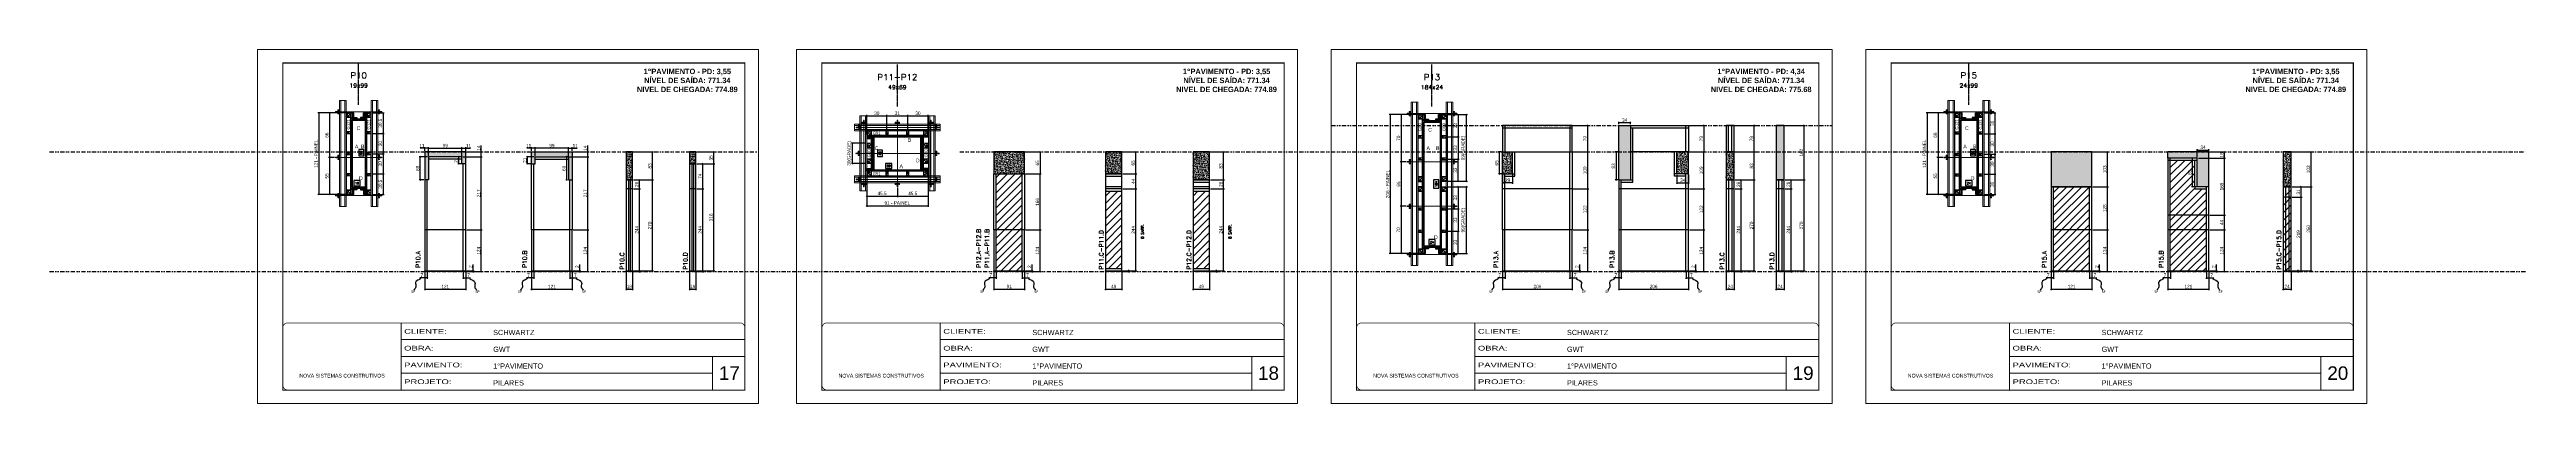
# Model space of a CAD drawing. Extents: x 13770 to 23315, y 867 to 16997.
# Drawn here: x 13770 to 21113, y 11204 to 12254 of the extents above; entities that cross this region are included whole.
import ezdxf
from ezdxf.enums import TextEntityAlignment as Align

# ---------------------------------------------------------------- set-up
doc = ezdxf.new("R2010")
doc.units = 0
for name, pattern in [('CONTINUO', [0]), ('DASHED', [0.75, 0.5, -0.25]), ('DIVIDE2', [0.625, 0.25, -0.125, 0, -0.125, 0, -0.125]), ('HIDDEN', [0.375, 0.25, -0.125])]:
    doc.linetypes.add(name, pattern=pattern)
for name, color, linetype, lineweight in [('CARIMBO', 255, 'Continuous', 9), ('Folhas', 255, 'Continuous', 9), ('Hachura', 251, 'Continuous', 9), ('Madeira', 126, 'Continuous', 18), ('Perfil Metálico', 224, 'Continuous', 18), ('SARRAFO DE PRESSAO', 251, 'DASHED', 9), ('Texto Seção', 7, 'Continuous', 15)]:
    doc.layers.add(name, color=color, linetype=linetype, lineweight=lineweight)
for name, color, linetype in [('CHAPA', 1, 'Continuous'), ('COTA', 241, 'Continuous'), ('cotas', 4, 'Continuous'), ('MEIO_PONT', 93, 'Continuous'), ('NOMENCLATURA', 7, 'Continuous'), ('Nível', 160, 'Continuous'), ('Painéis', 200, 'Continuous'), ('SARR_2.2x7', 40, 'Continuous'), ('SARRAFO', 251, 'Continuous'), ('Sarrafo de Pressão', 42, 'HIDDEN'), ('texto', 7, 'Continuous'), ('Texto de Titulo', 7, 'Continuous'), ('Texto Qtd Sarr', 242, 'Continuous'), ('TEXTO_GERAL', 7, 'Continuous')]:
    doc.layers.add(name, color=color, linetype=linetype)
doc.styles.add('ARIAL', font='arial.ttf')
doc.styles.add('COTA TECNICA', font='techl___.ttf', dxfattribs={"height": 10})
doc.styles.add('COTA TECNICA 2X', font='techl___.ttf', dxfattribs={"height": 10})
doc.styles.add('COTA TECNICA-50', font='techl___.ttf', dxfattribs={"height": 10})
doc.styles.add('REGUA-120', font='ROMANS.shx', dxfattribs={"height": 15})
doc.styles.add('ROMANC', font='techb___.ttf', dxfattribs={"height": 2.5})
doc.styles.add('ROMANS', font='romans.shx')
doc.styles.add('SANSSERIF', font='sas_____.pfb')
doc.styles.get("Standard").update_dxf_attribs({"font": 'arial.ttf'})
doc.styles.add('Tecnologia', font='')
doc.styles.get('Tecnologia').set_extended_font_data('Forgotten Futurist')
doc.dimstyles.new('COTA PAINEL-50', dxfattribs={"dimtxt": 10, "dimasz": 3, "dimexe": 3, "dimexo": 3, "dimgap": 3, "dimtad": 1, "dimdec": 1, "dimzin": 12, "dimdsep": 46, "dimtxsty": 'COTA TECNICA-50', "dimblk1": 'OBLIQUE', "dimblk2": 'OBLIQUE', "dimsah": 1, "dimcen": 0.9, "dimclrd": 4, "dimclre": 4, "dimclrt": 240, "dimadec": 1, "dimazin": 3, "dimtfac": 1, "dimtdec": 1, "dimtmove": 0, "dimatfit": 3, "dimfxl": 1, "dimtolj": 1, "dimtzin": 12, "dimarcsym": 0})
doc.dimstyles.new('PAINEL', dxfattribs={"dimtxt": 10, "dimasz": 3, "dimexe": 3, "dimexo": 3, "dimgap": 3, "dimtad": 1, "dimdec": 1, "dimzin": 12, "dimdsep": 46, "dimtxsty": 'COTA TECNICA', "dimblk1": 'OBLIQUE', "dimblk2": 'OBLIQUE', "dimsah": 1, "dimcen": 0.9, "dimclrd": 4, "dimclre": 4, "dimclrt": 240, "dimadec": 1, "dimazin": 3, "dimtfac": 1, "dimtdec": 1, "dimtmove": 0, "dimatfit": 3, "dimfxl": 1, "dimtolj": 1, "dimtzin": 12, "dimarcsym": 0})
doc.dimstyles.new('SECAO PILAR', dxfattribs={"dimtxt": 10, "dimasz": 3, "dimexe": 3, "dimexo": 3, "dimgap": 3, "dimtad": 1, "dimdec": 1, "dimlfac": 0.5, "dimzin": 12, "dimdsep": 46, "dimtxsty": 'COTA TECNICA 2X', "dimblk1": 'OBLIQUE', "dimblk2": 'OBLIQUE', "dimsah": 1, "dimcen": 0.9, "dimclrd": 256, "dimclre": 256, "dimclrt": 256, "dimadec": 1, "dimazin": 3, "dimtfac": 1, "dimtdec": 1, "dimtmove": 0, "dimatfit": 3, "dimfxl": 1, "dimtolj": 1, "dimtzin": 12, "dimarcsym": 0})
doc.dimstyles.new('SECÇÃO 2', dxfattribs={"dimtxt": 7, "dimasz": 6, "dimexe": 0.18, "dimexo": 2, "dimgap": -4, "dimtad": 3, "dimdec": 1, "dimlfac": 0.5, "dimzin": 12, "dimdsep": 46, "dimtxsty": 'ROMANS', "dimblk": 'ARCHTICK', "dimcen": 0.09, "dimse1": 1, "dimse2": 1, "dimsd1": 1, "dimsd2": 1, "dimclrd": 180, "dimclre": 5, "dimclrt": 1, "dimadec": 0, "dimazin": 3, "dimtfac": 1, "dimtdec": 1, "dimtofl": 0, "dimtmove": 0, "dimatfit": 3, "dimldrblk": 'ARCHTICK', "dimfxl": 1, "dimtolj": 1, "dimtzin": 0, "dimarcsym": 0})
doc.dimstyles.get("Standard").update_dxf_attribs({"dimtxt": 0.18, "dimasz": 0.18, "dimexe": 0.18, "dimexo": 0.0625, "dimgap": 0.09, "dimtad": 0, "dimtih": 1, "dimtoh": 1, "dimdec": 4, "dimzin": 0, "dimdsep": 46, "dimtxsty": 'Standard', "dimcen": 0.09, "dimadec": 0, "dimazin": 0, "dimtfac": 1, "dimtdec": 4, "dimtofl": 0, "dimtmove": 0, "dimatfit": 3, "dimfxl": 1, "dimtolj": 1, "dimtzin": 0, "dimarcsym": 0})
pattern_1 = [(225, (5178.0403, -11086.8188), (1.12253202, -1.12253202), [])]
pattern_2 = [(225, (5178.0403, -10877.2188), (1.12253202, -1.12253202), [])]
pattern_3 = [(50, (-92.3564, 0), (5.4655401, -0.4781726), [0.5715, -6.2865]), (355, (-92.3564, 0), (-1.0573026, 5.7317054), [0.4572, -5.0292175]), (100.451445, (-91.901, -0.04), (4.4082374, 5.2535326), [0.4857003, -5.3427073]), (46.1842, (-92.3564, 1.524), (8.1323712, -1.2612698), [0.85725, -9.42975]), (96.635558, (-91.679, 1.419), (7.122124, 7.4227837), [0.7285507, -8.0140682]), (351.18415, (-92.356, 1.524), (7.122124, 7.4227837), [0.685799, -7.543792]), (21, (-91.5944, 1.143), (4.5484317, -3.06795595), [0.5715, -6.2865]), (326, (-91.5944, 1.143), (1.8540609, 5.525639), [0.4572, -5.0292]), (71.451445, (-91.2153, 0.8873), (6.4024926, 2.4576831), [0.4857003, -5.3426981]), (37.5, (-92.3564, 0), (0.0926581, 2.53665117), [0, -4.96824, 0, -5.1054, 0, -5.04825]), (7.5, (-92.3564, 0), (2.00458988, 3.00541724), [0, -2.91084, 0, -4.85394, 0, -1.92405]), (327.5, (-94.0556, 0), (4.06771786, -0.17186232), [0, -1.905, 0, -5.9436, 0, -7.8867]), (317.5, (-94.8176, 0), (4.44387544, 0.76279473), [0, -2.4765, 0, -3.94716, 0, -5.6007])]
pattern_4 = [(50, (-44.088, 0), (5.4655401, -0.4781726), [0.5715, -6.2865]), (355, (-44.088, 0), (-1.0573026, 5.7317054), [0.4572, -5.0292175]), (100.451445, (-43.6324, -0.04), (4.4082374, 5.2535326), [0.4857003, -5.3427073]), (46.1842, (-44.088, 1.524), (8.1323712, -1.2612698), [0.85725, -9.42975]), (96.635558, (-43.41, 1.419), (7.122124, 7.4227837), [0.7285507, -8.0140682]), (351.18415, (-44.088, 1.524), (7.122124, 7.4227837), [0.685799, -7.543792]), (21, (-43.326, 1.143), (4.5484317, -3.0679559), [0.5715, -6.2865]), (326, (-43.326, 1.143), (1.8540609, 5.525639), [0.4572, -5.0292]), (71.451445, (-42.947, 0.8873), (6.4024926, 2.457683), [0.4857003, -5.3426981]), (37.5, (-44.0879, 0), (0.0926581, 2.53665117), [0, -4.96824, 0, -5.1054, 0, -5.04825]), (7.5, (-44.088, 0), (2.00458988, 3.00541724), [0, -2.91084, 0, -4.85394, 0, -1.92405]), (327.5, (-45.7872, 0), (4.06771786, -0.17186232), [0, -1.905, 0, -5.9436, 0, -7.8867]), (317.5, (-46.549, 0), (4.44387544, 0.7627947), [0, -2.4765, 0, -3.94716, 0, -5.6007])]

# ---------------------------------------------------------------- blocks, each defined once
blk = doc.blocks.new('9999999999')
at = {"color": 30, "linetype": 'CONTINUO'}
for p, q in [((98564.6, 34230.2), (98564.6, 34429.4)), ((98564.6, 34379.6), (99584, 34379.6)), ((98564.6, 34329.8), (99488, 34329.8)), ((99584, 34329.8), (99488, 34329.8)), ((99488, 34329.8), (99488, 34230.2)), ((98564.6, 34280), (99488, 34280))]:
    blk.add_line(p, q, dxfattribs=at)
at = {"color": 30, "linetype": 'CONTINUO', "const_width": 2}
blk.add_lwpolyline([(99584, 34230.2), (99584, 34414.4, 0.414214), (99569, 34429.4), (98229, 34429.4, 0.414214), (98214, 34414.4), (98214, 34245.2, 0.414214), (98229, 34230.2), (99584, 34230.2)], format="xyb", dxfattribs=at)
at = {"layer": 'Folhas'}
blk.add_lwpolyline([(98139, 34190.2), (99624, 34190.2), (99624, 35240.2), (98139, 35240.2)], close=True, dxfattribs=at)
at = {"layer": 'Folhas', "color": 30, "const_width": 3}
blk.add_lwpolyline([(98214, 34230.2), (99584, 34230.2), (99584, 35200.2), (98214, 35200.2)], close=True, dxfattribs=at)
at = {"color": 7, "linetype": 'Continuous', "ltscale": 5, "style": 'ARIAL'}
for s, height, p in [('SCHWARTZ', 15.48, (98837.7, 34393.1)), ('GWT', 15.48, (98837.7, 34343.3)), ('1°PAVIMENTO', 15.483, (98837.7, 34293.5)), ('NOVA SISTEMAS CONSTRUTIVOS', 11.059, (98263.2, 34267.2)), ('PILARES', 15.48, (98837.7, 34243.7))]:
    blk.add_text(s, height=height, dxfattribs=at).set_placement(p)
at = {"layer": 'Folhas', "color": 7, "style": 'Tecnologia', "width": 1.5}
for s, p in [('CLIENTE:', (98573.7, 34397.2)), ('OBRA:', (98573.7, 34347.3)), ('PAVIMENTO:', (98573.7, 34297.5)), ('PROJETO:', (98573.7, 34247.7))]:
    blk.add_text(s, height=14, dxfattribs=at).set_placement(p)
blk = doc.blocks.new('*D382')
at = {"layer": 'COTA', "color": 180, "lineweight": -2, "transparency": 16777216}
for p, q in [((14701, 11957.4), (14686, 11957.4)), ((14686, 11957.4), (14686, 11938.4)), ((14686, 11938.4), (14701, 11938.4)), ((14701, 11938.4), (14701, 11957.4))]:
    blk.add_line(p, q, dxfattribs=at)
at = {"layer": 'Defpoints', "color": 0, "transparency": 16777216}
for p in [(14667, 12044.2), (14667, 11846.2), (14705, 11846.2)]:
    blk.add_point(p, dxfattribs=at)
at = {"layer": 'COTA', "color": 1, "transparency": 16777216, "insert": (14693.5, 11947.9), "char_height": 7, "attachment_point": 5, "rotation": 90, "style": 'ROMANS'}
blk.add_mtext('\\A1;99', dxfattribs=at)
blk = doc.blocks.new('_ArchTick')
at = {"color": 0, "linetype": 'ByBlock', "const_width": 0.15}
blk.add_lwpolyline([(-0.5, -0.5), (0.5, 0.5)], dxfattribs=at)
blk = doc.blocks.new('*D383')
at = {"layer": 'COTA', "color": 180, "lineweight": -2, "transparency": 16777216}
for p, q in [((14690, 11865.2), (14672, 11865.2)), ((14672, 11865.2), (14672, 11850.2)), ((14672, 11850.2), (14690, 11850.2)), ((14690, 11850.2), (14690, 11865.2))]:
    blk.add_line(p, q, dxfattribs=at)
at = {"layer": 'Defpoints', "color": 0, "transparency": 16777216}
for p in [(14667, 12026.9), (14705, 12026.9), (14667, 11846.2)]:
    blk.add_point(p, dxfattribs=at)
at = {"layer": 'COTA', "color": 1, "transparency": 16777216, "insert": (14681, 11857.7), "char_height": 7, "attachment_point": 5, "style": 'ROMANS'}
blk.add_mtext('\\A1;19', dxfattribs=at)
blk = doc.blocks.new('_Oblique')
at = {"color": 0, "linetype": 'ByBlock', "lineweight": -2}
blk.add_line((-0.5, -0.5), (0.5, 0.5), dxfattribs=at)
blk = doc.blocks.new('*D384')
at = {"layer": 'COTA', "lineweight": -2, "transparency": 16777216}
for p, q in [((14646, 12066.2), (14596.7, 12066.2)), ((14599.7, 12066.2), (14599.7, 11934.2)), ((14614, 11934.2), (14596.7, 11934.2))]:
    blk.add_line(p, q, dxfattribs=at)
at = {"layer": 'Defpoints', "color": 0, "transparency": 16777216}
for p in [(14649, 12066.2), (14599.7, 11934.2), (14617, 11934.2)]:
    blk.add_point(p, dxfattribs=at)
at = {"layer": 'COTA', "lineweight": -2, "transparency": 16777216, "xscale": 3, "yscale": 3, "zscale": 3}
for p, rotation in [((14599.7, 12066.2), 90), ((14599.7, 11934.2), 270)]:
    blk.add_blockref('_Oblique', p, dxfattribs=dict(at, rotation=rotation))
at = {"layer": 'COTA', "transparency": 16777216, "insert": (14591.6, 12000.2), "char_height": 10, "attachment_point": 5, "rotation": 90, "style": 'COTA TECNICA 2X'}
blk.add_mtext('\\A1;66', dxfattribs=at)
blk = doc.blocks.new('*D385')
at = {"layer": 'COTA', "lineweight": -2, "transparency": 16777216}
for p, q in [((14614, 11934.2), (14596.7, 11934.2)), ((14599.7, 11934.2), (14599.7, 11824.2)), ((14646, 11824.2), (14596.7, 11824.2))]:
    blk.add_line(p, q, dxfattribs=at)
at = {"layer": 'Defpoints', "color": 0, "transparency": 16777216}
for p in [(14617, 11934.2), (14599.7, 11824.2), (14649, 11824.2)]:
    blk.add_point(p, dxfattribs=at)
at = {"layer": 'COTA', "lineweight": -2, "transparency": 16777216, "xscale": 3, "yscale": 3, "zscale": 3}
for p, rotation in [((14599.7, 11934.2), 90), ((14599.7, 11824.2), 270)]:
    blk.add_blockref('_Oblique', p, dxfattribs=dict(at, rotation=rotation))
at = {"layer": 'COTA', "transparency": 16777216, "insert": (14591.6, 11879.2), "char_height": 10, "attachment_point": 5, "rotation": 90, "style": 'COTA TECNICA 2X'}
blk.add_mtext('\\A1;55', dxfattribs=at)
blk = doc.blocks.new('*D386')
at = {"layer": 'COTA', "lineweight": -2, "transparency": 16777216}
for p, q in [((14660, 12066.2), (14564.5, 12066.2)), ((14567.5, 12066.2), (14567.5, 11824.2)), ((14660, 11824.2), (14564.5, 11824.2))]:
    blk.add_line(p, q, dxfattribs=at)
at = {"layer": 'Defpoints', "color": 0, "transparency": 16777216}
for p in [(14663, 12066.2), (14567.5, 11824.2), (14663, 11824.2)]:
    blk.add_point(p, dxfattribs=at)
at = {"layer": 'COTA', "lineweight": -2, "transparency": 16777216, "xscale": 3, "yscale": 3, "zscale": 3}
for p, rotation in [((14567.5, 12066.2), 90), ((14567.5, 11824.2), 270)]:
    blk.add_blockref('_Oblique', p, dxfattribs=dict(at, rotation=rotation))
at = {"layer": 'COTA', "transparency": 16777216, "insert": (14559.4, 11945.2), "char_height": 10, "attachment_point": 5, "rotation": 90, "style": 'COTA TECNICA 2X'}
blk.add_mtext('\\A1;121 - PAINEL', dxfattribs=at)
blk = doc.blocks.new('PONTALETE')
at = {"layer": 'Madeira'}
for q in [(2.7, 7), (7, 5.8), (7, 1.7)]:
    blk.add_line((0, 0), q, dxfattribs=at)
blk.add_lwpolyline([(0, 0), (7, 0), (7, 7), (0, 7)], close=True, dxfattribs=at)
for centre, radius, start, end in [((2, 0.1), 6.23, 37.2818, 109.0913), ((1.1, 0.9), 3.19, 343.603, 109.9847), ((-0.2, -0.8), 3.09, 14.6322, 86.0383)]:
    blk.add_arc(centre, radius, start, end, dxfattribs=at)
blk = doc.blocks.new('MEIO PONTALETE')
at = {"layer": 'Madeira'}
for q in [(2.7, 7), (3.5, 2.9), (3.5, 0.9)]:
    blk.add_line((0, 0), q, dxfattribs=at)
blk.add_lwpolyline([(0, 0), (3.5, 0), (3.5, 7), (0, 7)], close=True, dxfattribs=at)
for centre, radius, start, end in [((2, 0.1), 6.23, 76.4499, 109.0913), ((1.1, 0.9), 3.19, 40.9063, 109.9847), ((-0.2, -0.8), 3.09, 14.6322, 86.0383)]:
    blk.add_arc(centre, radius, start, end, dxfattribs=at)
blk = doc.blocks.new('*D387')
at = {"layer": 'COTA', "lineweight": -2, "transparency": 16777216}
for p, q in [((14726, 11945.2), (14761.3, 11945.2)), ((14758.3, 11945.2), (14758.3, 11885.2)), ((14726, 11885.2), (14761.3, 11885.2))]:
    blk.add_line(p, q, dxfattribs=at)
at = {"layer": 'Defpoints', "color": 0, "transparency": 16777216}
for p in [(14723, 11945.2), (14723, 11885.2), (14758.3, 11885.2)]:
    blk.add_point(p, dxfattribs=at)
at = {"layer": 'COTA', "lineweight": -2, "transparency": 16777216, "xscale": 3, "yscale": 3, "zscale": 3}
for p, rotation in [((14758.3, 11945.2), 90), ((14758.3, 11885.2), 270)]:
    blk.add_blockref('_Oblique', p, dxfattribs=dict(at, rotation=rotation))
at = {"layer": 'COTA', "transparency": 16777216, "insert": (14750.1, 11915.2), "char_height": 10, "attachment_point": 5, "rotation": 90, "style": 'COTA TECNICA 2X'}
blk.add_mtext('\\A1;30', dxfattribs=at)
blk = doc.blocks.new('*D388')
at = {"layer": 'COTA', "lineweight": -2, "transparency": 16777216}
for p, q in [((14726, 11885.2), (14761.3, 11885.2)), ((14726, 11824.2), (14761.3, 11824.2)), ((14758.3, 11885.2), (14758.3, 11824.2))]:
    blk.add_line(p, q, dxfattribs=at)
at = {"layer": 'Defpoints', "color": 0, "transparency": 16777216}
for p in [(14723, 11885.2), (14723, 11824.2), (14758.3, 11824.2)]:
    blk.add_point(p, dxfattribs=at)
at = {"layer": 'COTA', "lineweight": -2, "transparency": 16777216, "xscale": 3, "yscale": 3, "zscale": 3}
for p, rotation in [((14758.3, 11885.2), 90), ((14758.3, 11824.2), 270)]:
    blk.add_blockref('_Oblique', p, dxfattribs=dict(at, rotation=rotation))
at = {"layer": 'COTA', "transparency": 16777216, "insert": (14750.1, 11854.7), "char_height": 10, "attachment_point": 5, "rotation": 90, "style": 'COTA TECNICA 2X'}
blk.add_mtext('\\A1;30.5', dxfattribs=at)
blk = doc.blocks.new('*D380')
at = {"layer": 'COTA', "lineweight": -2, "transparency": 16777216}
for p, q in [((14726, 12066.2), (14761.3, 12066.2)), ((14758.3, 12066.2), (14758.3, 12005.2)), ((14726, 12005.2), (14761.3, 12005.2))]:
    blk.add_line(p, q, dxfattribs=at)
at = {"layer": 'Defpoints', "color": 0, "transparency": 16777216}
for p in [(14723, 12066.2), (14723, 12005.2), (14758.3, 12005.2)]:
    blk.add_point(p, dxfattribs=at)
at = {"layer": 'COTA', "lineweight": -2, "transparency": 16777216, "xscale": 3, "yscale": 3, "zscale": 3}
for p, rotation in [((14758.3, 12066.2), 90), ((14758.3, 12005.2), 270)]:
    blk.add_blockref('_Oblique', p, dxfattribs=dict(at, rotation=rotation))
at = {"layer": 'COTA', "transparency": 16777216, "insert": (14750.1, 12035.7), "char_height": 10, "attachment_point": 5, "rotation": 90, "style": 'COTA TECNICA 2X'}
blk.add_mtext('\\A1;30.5', dxfattribs=at)
blk = doc.blocks.new('*D381')
at = {"layer": 'COTA', "lineweight": -2, "transparency": 16777216}
for p, q in [((14726, 12005.2), (14761.3, 12005.2)), ((14758.3, 12005.2), (14758.3, 11945.2)), ((14726, 11945.2), (14761.3, 11945.2))]:
    blk.add_line(p, q, dxfattribs=at)
at = {"layer": 'Defpoints', "color": 0, "transparency": 16777216}
for p in [(14723, 12005.2), (14723, 11945.2), (14758.3, 11945.2)]:
    blk.add_point(p, dxfattribs=at)
at = {"layer": 'COTA', "lineweight": -2, "transparency": 16777216, "xscale": 3, "yscale": 3, "zscale": 3}
for p, rotation in [((14758.3, 12005.2), 90), ((14758.3, 11945.2), 270)]:
    blk.add_blockref('_Oblique', p, dxfattribs=dict(at, rotation=rotation))
at = {"layer": 'COTA', "transparency": 16777216, "insert": (14750.1, 11975.2), "char_height": 10, "attachment_point": 5, "rotation": 90, "style": 'COTA TECNICA 2X'}
blk.add_mtext('\\A1;30', dxfattribs=at)
blk = doc.blocks.new('titulo1')
at = {"layer": 'Defpoints', "color": 252, "linetype": 'HIDDEN', "ltscale": 2}
blk.add_line((0, 0), (0, 125), dxfattribs=at)
at = {"layer": 'Defpoints', "style": 'ROMANS', "oblique": 15}
blk.add_attdef('FOLHA', text='', height=10, dxfattribs=at).set_placement((0, 15.6), align=Align.MIDDLE_CENTER)
at = {"layer": 'Texto Qtd Sarr', "color": 3, "style": 'ROMANS', "oblique": 15}
for tag, height, p in [('TITULO', 17, (0, 71.4)), ('SEÇÃO', 12, (0, 41.5))]:
    blk.add_attdef(tag, text='', height=height, dxfattribs=at).set_placement(p, align=Align.MIDDLE_CENTER)
blk = doc.blocks.new('C')
at = {"layer": 'Hachura', "color": 0}
for p, q in [((0, 3.2), (0, -3.2)), ((0.4, 3.2), (0, 3.2)), ((0.5, 3.2), (0, 3.2)), ((0.5, 3), (0, 3)), ((0.5, 2.9), (0, 2.9)), ((0, 2.7), (0, -1.2)), ((0.5, 2.6), (0, 2.6)), ((0.5, 2.2), (0, 2.2)), ((0.5, 1.5), (0, 1.5)), ((0.4, 0.5), (0.2, 0.5)), ((0.4, -3.2), (0.4, 3.2)), ((0.4, 3.2), (2.6, 3.2)), ((1.7, 1), (0.4, 1)), ((1.5, 0.1), (0.4, 0.1)), ((1.4, 1.9), (1.4, 1)), ((2.6, 2.4), (1.5, 2.1)), ((1.7, -1), (1.7, 1)), ((1.7, 1), (1.7, 0.8)), ((1.7, 1), (1.7, 0.8)), ((1.7, 0.8), (3.4, 0.8)), ((3.4, 0.4), (1.7, 0.4)), ((2.6, 3.2), (2.6, 2.4)), ((3.3, 0.8), (3.3, -0.8)), ((3.4, 0.8), (3.4, -0.8)), ((3.7, 0.4), (3.4, 0.4)), ((3.8, -0.5), (3.4, 0.4)), ((3.4, 0.1), (3.7, -0.6)), ((3.7, 0.5), (4.3, -0.6)), ((3.7, 0.4), (4.2, -0.5)), ((4.4, -0.6), (3.8, 0.5)), ((4.2, 0.4), (3.9, 0.4)), ((4.4, -0.5), (3.9, 0.4)), ((4.2, 0.4), (4.3, 0.4)), ((4.3, 0.5), (4.8, -0.6)), ((4.3, 0.4), (4.7, -0.5)), ((5, -0.6), (4.4, 0.5)), ((4.5, 0.4), (4.8, 0.4)), ((5, -0.5), (4.5, 0.4)), ((4.8, 0.4), (5.3, -0.5)), ((4.9, 0.5), (5.4, -0.6)), ((5.5, -0.6), (5, 0.5)), ((5.6, -0.5), (5.1, 0.4)), ((5.4, 0.4), (5.1, 0.4)), ((5.6, -0.5), (5.1, 0.4)), ((5.4, 0.4), (5.7, -0.2)), ((5.5, 0.5), (5.7, -0.1)), ((5.7, 0.2), (5.6, 0.5)), ((5.7, 0.3), (5.7, 0.4)), ((5.7, 0.4), (5.7, 0.4)), ((5.7, 0.4), (5.9, 0.3)), ((5.7, 0.4), (5.7, -0.5)), ((5.9, -0.4), (5.9, 0.3)), ((0.4, 0), (0, 0)), ((0.5, -1.5), (0, -1.5)), ((0.5, -2.2), (0, -2.2)), ((0.5, -2.6), (0, -2.6)), ((0.5, -2.9), (0, -2.9)), ((0.5, -3), (0, -3)), ((0, -3.2), (2.6, -3.2)), ((0.5, -3.2), (0, -3.2)), ((0.1, -0.5), (0.3, -0.5)), ((0.3, -0.5), (0.4, -0.5)), ((0.4, 0), (0.4, -1)), ((0.4, -0.2), (1.5, -0.2)), ((0.4, -0.6), (0.4, -0.3)), ((0.4, -3.2), (0.4, -0.6)), ((0.4, -1), (1.7, -1)), ((1.4, -1.9), (1.4, -1)), ((2.6, -2.4), (1.5, -2.1)), ((3.4, -0.3), (1.7, -0.3)), ((3.4, -0.8), (1.7, -0.8)), ((2.6, -3.2), (2.6, -2.4)), ((3.4, -0.1), (3.6, -0.5)), ((3.4, -0.5), (3.6, -0.5)), ((3.8, -0.5), (4.2, -0.5)), ((4.4, -0.5), (4.7, -0.5)), ((4.6, -0.5), (4.7, -0.5)), ((5, -0.5), (5.3, -0.5)), ((5.6, -0.5), (5.7, -0.5)), ((5.7, -0.5), (5.9, -0.4)), ((5.7, -0.5), (5.7, -0.5))]:
    blk.add_line(p, q, dxfattribs=at)
for centre, radius, start, end in [((1.5, 1.9), 0.161, 104.7436, 180), ((1.4, 0), 0.129, 272.695, 87.305), ((3.8, 0.4), 0.143, 25.5688, 154.4312), ((4.4, 0.4), 0.143, 25.5688, 154.4312), ((5, 0.4), 0.143, 25.5688, 154.4312), ((5.5, 0.4), 0.143, 25.5688, 154.4312), ((0.2, -0.4), 0.174, 221.744, 317.8592), ((1.5, -1.9), 0.161, 180, 255.2564), ((3.7, -0.4), 0.174, 222.1408, 318.256), ((4.3, -0.4), 0.174, 222.1408, 318.256), ((4.9, -0.4), 0.174, 222.1408, 318.256), ((5.4, -0.4), 0.174, 222.1408, 318.256), ((5.6, -0.4), 0.174, 317.8592, 318.256)]:
    blk.add_arc(centre, radius, start, end, dxfattribs=at)
blk = doc.blocks.new('*D389')
at = {"layer": 'COTA', "color": 4, "lineweight": -2, "transparency": 16777216}
for p, q in [((14882.3, 11594.3), (14882.3, 11540.1)), ((14882.3, 11543.1), (15003.3, 11543.1)), ((15003.3, 11594.3), (15003.3, 11540.1))]:
    blk.add_line(p, q, dxfattribs=at)
at = {"layer": 'Defpoints', "color": 0, "transparency": 16777216}
for p in [(14882.3, 11597.3), (15003.3, 11597.3), (15003.3, 11543.1)]:
    blk.add_point(p, dxfattribs=at)
at = {"layer": 'COTA', "color": 4, "lineweight": -2, "transparency": 16777216, "xscale": 3, "yscale": 3, "zscale": 3, "rotation": 180}
blk.add_blockref('_Oblique', (14882.3, 11543.1), dxfattribs=at)
at = {"layer": 'COTA', "color": 4, "lineweight": -2, "transparency": 16777216, "xscale": 3, "yscale": 3, "zscale": 3}
blk.add_blockref('_Oblique', (15003.3, 11543.1), dxfattribs=at)
at = {"layer": 'COTA', "color": 240, "transparency": 16777216, "insert": (14942.8, 11551.2), "char_height": 10, "attachment_point": 5, "style": 'COTA TECNICA'}
blk.add_mtext('\\A1;121', dxfattribs=at)
blk = doc.blocks.new('*D390')
at = {"layer": 'COTA', "color": 4, "lineweight": -2, "transparency": 16777216}
for p, q in [((15006.3, 11719.3), (15052.5, 11719.3)), ((15049.5, 11595.3), (15049.5, 11719.3)), ((15006.3, 11595.3), (15052.5, 11595.3))]:
    blk.add_line(p, q, dxfattribs=at)
at = {"layer": 'Defpoints', "color": 0, "transparency": 16777216}
for p in [(15003.3, 11719.3), (15049.5, 11719.3), (15003.3, 11595.3)]:
    blk.add_point(p, dxfattribs=at)
at = {"layer": 'COTA', "color": 4, "lineweight": -2, "transparency": 16777216, "xscale": 3, "yscale": 3, "zscale": 3}
for p, rotation in [((15049.5, 11719.3), 90), ((15049.5, 11595.3), 270)]:
    blk.add_blockref('_Oblique', p, dxfattribs=dict(at, rotation=rotation))
at = {"layer": 'COTA', "color": 240, "transparency": 16777216, "insert": (15041.4, 11657.3), "char_height": 10, "attachment_point": 5, "rotation": 90, "style": 'COTA TECNICA-50'}
blk.add_mtext('\\A1;124', dxfattribs=at)
blk = doc.blocks.new('*D391')
at = {"layer": 'COTA', "color": 4, "lineweight": -2, "transparency": 16777216}
for p, q in [((15025.8, 11597.3), (15025.8, 11616.1)), ((15006.3, 11597.3), (15028.8, 11597.3)), ((15006.3, 11595.3), (15028.8, 11595.3)), ((15025.8, 11595.3), (15025.8, 11597.3)), ((15025.8, 11595.3), (15025.8, 11592.3))]:
    blk.add_line(p, q, dxfattribs=at)
at = {"layer": 'Defpoints', "color": 0, "transparency": 16777216}
for p in [(15003.3, 11597.3), (15003.3, 11595.3), (15025.8, 11595.3)]:
    blk.add_point(p, dxfattribs=at)
at = {"layer": 'COTA', "color": 4, "lineweight": -2, "transparency": 16777216, "xscale": 3, "yscale": 3, "zscale": 3}
for p, rotation in [((15025.8, 11597.3), 270), ((15025.8, 11595.3), 90)]:
    blk.add_blockref('_Oblique', p, dxfattribs=dict(at, rotation=rotation))
at = {"layer": 'COTA', "color": 240, "transparency": 16777216, "insert": (15017.8, 11610), "char_height": 10, "attachment_point": 5, "rotation": 90, "style": 'COTA TECNICA-50'}
blk.add_mtext('\\A1;2', dxfattribs=at)
blk = doc.blocks.new('*D392')
at = {"layer": 'COTA', "color": 4, "lineweight": -2, "transparency": 16777216}
for p, q in [((14882.3, 11576.8), (14867.5, 11576.8)), ((14882.3, 11592.3), (14882.3, 11573.8)), ((14889.3, 11576.8), (14882.3, 11576.8)), ((14889.3, 11594.3), (14889.3, 11573.8))]:
    blk.add_line(p, q, dxfattribs=at)
at = {"layer": 'Defpoints', "color": 0, "transparency": 16777216}
for p in [(14882.3, 11595.3), (14882.3, 11576.8), (14889.3, 11597.3)]:
    blk.add_point(p, dxfattribs=at)
at = {"layer": 'COTA', "color": 4, "lineweight": -2, "transparency": 16777216, "xscale": 3, "yscale": 3, "zscale": 3, "rotation": 180}
blk.add_blockref('_Oblique', (14882.3, 11576.8), dxfattribs=at)
at = {"layer": 'COTA', "color": 4, "lineweight": -2, "transparency": 16777216, "xscale": 3, "yscale": 3, "zscale": 3}
blk.add_blockref('_Oblique', (14889.3, 11576.8), dxfattribs=at)
at = {"layer": 'COTA', "color": 240, "transparency": 16777216, "insert": (14873.4, 11584.9), "char_height": 10, "attachment_point": 5, "style": 'COTA TECNICA-50'}
blk.add_mtext('\\A1;7', dxfattribs=at)
blk = doc.blocks.new('*D393')
at = {"layer": 'COTA', "color": 4, "lineweight": -2, "transparency": 16777216}
for p, q in [((14996.3, 11594.3), (14996.3, 11573.8)), ((14996.3, 11576.8), (15003.3, 11576.8)), ((15003.3, 11592.3), (15003.3, 11573.8)), ((15003.3, 11576.8), (15018, 11576.8))]:
    blk.add_line(p, q, dxfattribs=at)
at = {"layer": 'Defpoints', "color": 0, "transparency": 16777216}
for p in [(14996.3, 11597.3), (15003.3, 11595.3), (15003.3, 11576.8)]:
    blk.add_point(p, dxfattribs=at)
at = {"layer": 'COTA', "color": 4, "lineweight": -2, "transparency": 16777216, "xscale": 3, "yscale": 3, "zscale": 3, "rotation": 180}
blk.add_blockref('_Oblique', (14996.3, 11576.8), dxfattribs=at)
at = {"layer": 'COTA', "color": 4, "lineweight": -2, "transparency": 16777216, "xscale": 3, "yscale": 3, "zscale": 3}
blk.add_blockref('_Oblique', (15003.3, 11576.8), dxfattribs=at)
at = {"layer": 'COTA', "color": 240, "transparency": 16777216, "insert": (15012.1, 11584.9), "char_height": 10, "attachment_point": 5, "style": 'COTA TECNICA-50'}
blk.add_mtext('\\A1;7', dxfattribs=at)
blk = doc.blocks.new('*D394')
at = {"layer": 'COTA', "color": 4, "lineweight": -2, "transparency": 16777216}
for p, q in [((14995.3, 11936.3), (15052.5, 11936.3)), ((15049.5, 11719.3), (15049.5, 11936.3)), ((15006.3, 11719.3), (15052.5, 11719.3))]:
    blk.add_line(p, q, dxfattribs=at)
at = {"layer": 'Defpoints', "color": 0, "transparency": 16777216}
for p in [(14992.3, 11936.3), (15049.5, 11936.3), (15003.3, 11719.3)]:
    blk.add_point(p, dxfattribs=at)
at = {"layer": 'COTA', "color": 4, "lineweight": -2, "transparency": 16777216, "xscale": 3, "yscale": 3, "zscale": 3}
for p, rotation in [((15049.5, 11936.3), 90), ((15049.5, 11719.3), 270)]:
    blk.add_blockref('_Oblique', p, dxfattribs=dict(at, rotation=rotation))
at = {"layer": 'COTA', "color": 240, "transparency": 16777216, "insert": (15041.4, 11827.8), "char_height": 10, "attachment_point": 5, "rotation": 90, "style": 'COTA TECNICA'}
blk.add_mtext('\\A1;217', dxfattribs=at)
blk = doc.blocks.new('*D395')
at = {"layer": 'COTA', "color": 4, "lineweight": -2, "transparency": 16777216}
for p, q in [((14995.3, 11936.3), (15052.5, 11936.3)), ((15006.3, 11950.3), (15052.5, 11950.3)), ((15049.5, 11950.3), (15049.5, 11969.4)), ((15049.5, 11936.3), (15049.5, 11950.3))]:
    blk.add_line(p, q, dxfattribs=at)
at = {"layer": 'Defpoints', "color": 0, "transparency": 16777216}
for p in [(14992.3, 11936.3), (15003.3, 11950.3), (15049.5, 11950.3)]:
    blk.add_point(p, dxfattribs=at)
at = {"layer": 'COTA', "color": 4, "lineweight": -2, "transparency": 16777216, "xscale": 3, "yscale": 3, "zscale": 3}
for p, rotation in [((15049.5, 11950.3), 90), ((15049.5, 11936.3), 270)]:
    blk.add_blockref('_Oblique', p, dxfattribs=dict(at, rotation=rotation))
at = {"layer": 'COTA', "color": 240, "transparency": 16777216, "insert": (15041.4, 11961.4), "char_height": 10, "attachment_point": 5, "rotation": 90, "style": 'COTA TECNICA'}
blk.add_mtext('\\A1;14', dxfattribs=at)
blk = doc.blocks.new('*D396')
at = {"layer": 'COTA', "color": 4, "lineweight": -2, "transparency": 16777216}
for p, q in [((14882.3, 11961.2), (14868.2, 11961.2)), ((14882.3, 11953.3), (14882.3, 11964.2)), ((14893.3, 11961.2), (14882.3, 11961.2)), ((14893.3, 11939.3), (14893.3, 11964.2))]:
    blk.add_line(p, q, dxfattribs=at)
at = {"layer": 'Defpoints', "color": 0, "transparency": 16777216}
for p in [(14882.3, 11961.2), (14882.3, 11950.3), (14893.3, 11936.3)]:
    blk.add_point(p, dxfattribs=at)
at = {"layer": 'COTA', "color": 4, "lineweight": -2, "transparency": 16777216, "xscale": 3, "yscale": 3, "zscale": 3, "rotation": 180}
blk.add_blockref('_Oblique', (14882.3, 11961.2), dxfattribs=at)
at = {"layer": 'COTA', "color": 4, "lineweight": -2, "transparency": 16777216, "xscale": 3, "yscale": 3, "zscale": 3}
blk.add_blockref('_Oblique', (14893.3, 11961.2), dxfattribs=at)
at = {"layer": 'COTA', "color": 240, "transparency": 16777216, "insert": (14873.7, 11969.2), "char_height": 10, "attachment_point": 5, "style": 'COTA TECNICA'}
blk.add_mtext('\\A1;11', dxfattribs=at)
blk = doc.blocks.new('*D397')
at = {"layer": 'COTA', "color": 4, "lineweight": -2, "transparency": 16777216}
for p, q in [((14992.3, 11939.3), (14992.3, 11964.2)), ((14992.3, 11961.2), (15003.3, 11961.2)), ((15003.3, 11953.3), (15003.3, 11964.2)), ((15003.3, 11961.2), (15017.3, 11961.2))]:
    blk.add_line(p, q, dxfattribs=at)
at = {"layer": 'Defpoints', "color": 0, "transparency": 16777216}
for p in [(14992.3, 11936.3), (15003.3, 11961.2), (15003.3, 11950.3)]:
    blk.add_point(p, dxfattribs=at)
at = {"layer": 'COTA', "color": 4, "lineweight": -2, "transparency": 16777216, "xscale": 3, "yscale": 3, "zscale": 3, "rotation": 180}
blk.add_blockref('_Oblique', (14992.3, 11961.2), dxfattribs=at)
at = {"layer": 'COTA', "color": 4, "lineweight": -2, "transparency": 16777216, "xscale": 3, "yscale": 3, "zscale": 3}
blk.add_blockref('_Oblique', (15003.3, 11961.2), dxfattribs=at)
at = {"layer": 'COTA', "color": 240, "transparency": 16777216, "insert": (15011.8, 11969.2), "char_height": 10, "attachment_point": 5, "style": 'COTA TECNICA'}
blk.add_mtext('\\A1;11', dxfattribs=at)
blk = doc.blocks.new('*D398')
at = {"layer": 'COTA', "color": 4, "lineweight": -2, "transparency": 16777216}
for p, q in [((14893.3, 11939.3), (14893.3, 11964.2)), ((14893.3, 11961.2), (14992.3, 11961.2)), ((14992.3, 11939.3), (14992.3, 11964.2))]:
    blk.add_line(p, q, dxfattribs=at)
at = {"layer": 'Defpoints', "color": 0, "transparency": 16777216}
for p in [(14893.3, 11936.3), (14992.3, 11961.2), (14992.3, 11936.3)]:
    blk.add_point(p, dxfattribs=at)
at = {"layer": 'COTA', "color": 4, "lineweight": -2, "transparency": 16777216, "xscale": 3, "yscale": 3, "zscale": 3, "rotation": 180}
blk.add_blockref('_Oblique', (14893.3, 11961.2), dxfattribs=at)
at = {"layer": 'COTA', "color": 4, "lineweight": -2, "transparency": 16777216, "xscale": 3, "yscale": 3, "zscale": 3}
blk.add_blockref('_Oblique', (14992.3, 11961.2), dxfattribs=at)
at = {"layer": 'COTA', "color": 240, "transparency": 16777216, "insert": (14942.8, 11969.3), "char_height": 10, "attachment_point": 5, "style": 'COTA TECNICA'}
blk.add_mtext('\\A1;99', dxfattribs=at)
blk = doc.blocks.new('*D399')
at = {"layer": 'COTA', "color": 4, "lineweight": -2, "transparency": 16777216}
for p, q in [((14890.3, 11936.3), (14865.8, 11936.3)), ((14868.8, 11867.3), (14868.8, 11936.3)), ((14879.3, 11867.3), (14865.8, 11867.3))]:
    blk.add_line(p, q, dxfattribs=at)
at = {"layer": 'Defpoints', "color": 0, "transparency": 16777216}
for p in [(14868.8, 11936.3), (14893.3, 11936.3), (14882.3, 11867.3)]:
    blk.add_point(p, dxfattribs=at)
at = {"layer": 'COTA', "color": 4, "lineweight": -2, "transparency": 16777216, "xscale": 3, "yscale": 3, "zscale": 3}
for p, rotation in [((14868.8, 11936.3), 90), ((14868.8, 11867.3), 270)]:
    blk.add_blockref('_Oblique', p, dxfattribs=dict(at, rotation=rotation))
at = {"layer": 'COTA', "color": 240, "transparency": 16777216, "insert": (14860.7, 11901.8), "char_height": 10, "attachment_point": 5, "rotation": 90, "style": 'COTA TECNICA'}
blk.add_mtext('\\A1;69', dxfattribs=at)
blk = doc.blocks.new('*D400')
at = {"layer": 'COTA', "color": 4, "lineweight": -2, "transparency": 16777216}
for p, q in [((14993.3, 11936.3), (14979.6, 11936.3)), ((14993.3, 11915.3), (14979.6, 11915.3)), ((14982.6, 11915.3), (14982.6, 11936.3))]:
    blk.add_line(p, q, dxfattribs=at)
at = {"layer": 'Defpoints', "color": 0, "transparency": 16777216}
for p in [(14982.6, 11936.3), (14996.3, 11936.3), (14996.3, 11915.3)]:
    blk.add_point(p, dxfattribs=at)
at = {"layer": 'COTA', "color": 4, "lineweight": -2, "transparency": 16777216, "xscale": 3, "yscale": 3, "zscale": 3}
for p, rotation in [((14982.6, 11936.3), 90), ((14982.6, 11915.3), 270)]:
    blk.add_blockref('_Oblique', p, dxfattribs=dict(at, rotation=rotation))
at = {"layer": 'COTA', "color": 240, "transparency": 16777216, "insert": (14974.5, 11925.8), "char_height": 10, "attachment_point": 5, "rotation": 90, "style": 'COTA TECNICA'}
blk.add_mtext('\\A1;21', dxfattribs=at)
blk = doc.blocks.new('*D401')
at = {"layer": 'COTA', "color": 4, "lineweight": -2, "transparency": 16777216}
for p, q in [((15198.4, 11594.3), (15198.4, 11540.1)), ((15198.4, 11543.1), (15319.4, 11543.1)), ((15319.4, 11594.3), (15319.4, 11540.1))]:
    blk.add_line(p, q, dxfattribs=at)
at = {"layer": 'Defpoints', "color": 0, "transparency": 16777216}
for p in [(15198.4, 11597.3), (15319.4, 11597.3), (15319.4, 11543.1)]:
    blk.add_point(p, dxfattribs=at)
at = {"layer": 'COTA', "color": 4, "lineweight": -2, "transparency": 16777216, "xscale": 3, "yscale": 3, "zscale": 3, "rotation": 180}
blk.add_blockref('_Oblique', (15198.4, 11543.1), dxfattribs=at)
at = {"layer": 'COTA', "color": 4, "lineweight": -2, "transparency": 16777216, "xscale": 3, "yscale": 3, "zscale": 3}
blk.add_blockref('_Oblique', (15319.4, 11543.1), dxfattribs=at)
at = {"layer": 'COTA', "color": 240, "transparency": 16777216, "insert": (15258.9, 11551.2), "char_height": 10, "attachment_point": 5, "style": 'COTA TECNICA'}
blk.add_mtext('\\A1;121', dxfattribs=at)
blk = doc.blocks.new('*D402')
at = {"layer": 'COTA', "color": 4, "lineweight": -2, "transparency": 16777216}
for p, q in [((15322.4, 11719.3), (15368.6, 11719.3)), ((15365.6, 11595.3), (15365.6, 11719.3)), ((15322.4, 11595.3), (15368.6, 11595.3))]:
    blk.add_line(p, q, dxfattribs=at)
at = {"layer": 'Defpoints', "color": 0, "transparency": 16777216}
for p in [(15319.4, 11719.3), (15365.6, 11719.3), (15319.4, 11595.3)]:
    blk.add_point(p, dxfattribs=at)
at = {"layer": 'COTA', "color": 4, "lineweight": -2, "transparency": 16777216, "xscale": 3, "yscale": 3, "zscale": 3}
for p, rotation in [((15365.6, 11719.3), 90), ((15365.6, 11595.3), 270)]:
    blk.add_blockref('_Oblique', p, dxfattribs=dict(at, rotation=rotation))
at = {"layer": 'COTA', "color": 240, "transparency": 16777216, "insert": (15357.6, 11657.3), "char_height": 10, "attachment_point": 5, "rotation": 90, "style": 'COTA TECNICA-50'}
blk.add_mtext('\\A1;124', dxfattribs=at)
blk = doc.blocks.new('*D403')
at = {"layer": 'COTA', "color": 4, "lineweight": -2, "transparency": 16777216}
for p, q in [((15341.9, 11597.3), (15341.9, 11616.1)), ((15322.4, 11597.3), (15344.9, 11597.3)), ((15322.4, 11595.3), (15344.9, 11595.3)), ((15341.9, 11595.3), (15341.9, 11597.3)), ((15341.9, 11595.3), (15341.9, 11592.3))]:
    blk.add_line(p, q, dxfattribs=at)
at = {"layer": 'Defpoints', "color": 0, "transparency": 16777216}
for p in [(15319.4, 11597.3), (15319.4, 11595.3), (15341.9, 11595.3)]:
    blk.add_point(p, dxfattribs=at)
at = {"layer": 'COTA', "color": 4, "lineweight": -2, "transparency": 16777216, "xscale": 3, "yscale": 3, "zscale": 3}
for p, rotation in [((15341.9, 11597.3), 270), ((15341.9, 11595.3), 90)]:
    blk.add_blockref('_Oblique', p, dxfattribs=dict(at, rotation=rotation))
at = {"layer": 'COTA', "color": 240, "transparency": 16777216, "insert": (15333.9, 11610), "char_height": 10, "attachment_point": 5, "rotation": 90, "style": 'COTA TECNICA-50'}
blk.add_mtext('\\A1;2', dxfattribs=at)
blk = doc.blocks.new('*D404')
at = {"layer": 'COTA', "color": 4, "lineweight": -2, "transparency": 16777216}
for p, q in [((15198.4, 11576.8), (15183.7, 11576.8)), ((15198.4, 11592.3), (15198.4, 11573.8)), ((15205.4, 11576.8), (15198.4, 11576.8)), ((15205.4, 11594.3), (15205.4, 11573.8))]:
    blk.add_line(p, q, dxfattribs=at)
at = {"layer": 'Defpoints', "color": 0, "transparency": 16777216}
for p in [(15198.4, 11595.3), (15198.4, 11576.8), (15205.4, 11597.3)]:
    blk.add_point(p, dxfattribs=at)
at = {"layer": 'COTA', "color": 4, "lineweight": -2, "transparency": 16777216, "xscale": 3, "yscale": 3, "zscale": 3, "rotation": 180}
blk.add_blockref('_Oblique', (15198.4, 11576.8), dxfattribs=at)
at = {"layer": 'COTA', "color": 4, "lineweight": -2, "transparency": 16777216, "xscale": 3, "yscale": 3, "zscale": 3}
blk.add_blockref('_Oblique', (15205.4, 11576.8), dxfattribs=at)
at = {"layer": 'COTA', "color": 240, "transparency": 16777216, "insert": (15189.5, 11584.9), "char_height": 10, "attachment_point": 5, "style": 'COTA TECNICA-50'}
blk.add_mtext('\\A1;7', dxfattribs=at)
blk = doc.blocks.new('*D405')
at = {"layer": 'COTA', "color": 4, "lineweight": -2, "transparency": 16777216}
for p, q in [((15312.4, 11594.3), (15312.4, 11573.8)), ((15312.4, 11576.8), (15319.4, 11576.8)), ((15319.4, 11592.3), (15319.4, 11573.8)), ((15319.4, 11576.8), (15334.1, 11576.8))]:
    blk.add_line(p, q, dxfattribs=at)
at = {"layer": 'Defpoints', "color": 0, "transparency": 16777216}
for p in [(15312.4, 11597.3), (15319.4, 11595.3), (15319.4, 11576.8)]:
    blk.add_point(p, dxfattribs=at)
at = {"layer": 'COTA', "color": 4, "lineweight": -2, "transparency": 16777216, "xscale": 3, "yscale": 3, "zscale": 3, "rotation": 180}
blk.add_blockref('_Oblique', (15312.4, 11576.8), dxfattribs=at)
at = {"layer": 'COTA', "color": 4, "lineweight": -2, "transparency": 16777216, "xscale": 3, "yscale": 3, "zscale": 3}
blk.add_blockref('_Oblique', (15319.4, 11576.8), dxfattribs=at)
at = {"layer": 'COTA', "color": 240, "transparency": 16777216, "insert": (15328.3, 11584.9), "char_height": 10, "attachment_point": 5, "style": 'COTA TECNICA-50'}
blk.add_mtext('\\A1;7', dxfattribs=at)
blk = doc.blocks.new('*D406')
at = {"layer": 'COTA', "color": 4, "lineweight": -2, "transparency": 16777216}
for p, q in [((15308.4, 11939.3), (15308.4, 11964.2)), ((15308.4, 11961.2), (15319.4, 11961.2)), ((15319.4, 11953.3), (15319.4, 11964.2)), ((15319.4, 11961.2), (15333.5, 11961.2))]:
    blk.add_line(p, q, dxfattribs=at)
at = {"layer": 'Defpoints', "color": 0, "transparency": 16777216}
for p in [(15308.4, 11936.3), (15319.4, 11961.2), (15319.4, 11950.3)]:
    blk.add_point(p, dxfattribs=at)
at = {"layer": 'COTA', "color": 4, "lineweight": -2, "transparency": 16777216, "xscale": 3, "yscale": 3, "zscale": 3, "rotation": 180}
blk.add_blockref('_Oblique', (15308.4, 11961.2), dxfattribs=at)
at = {"layer": 'COTA', "color": 4, "lineweight": -2, "transparency": 16777216, "xscale": 3, "yscale": 3, "zscale": 3}
blk.add_blockref('_Oblique', (15319.4, 11961.2), dxfattribs=at)
at = {"layer": 'COTA', "color": 240, "transparency": 16777216, "insert": (15327.9, 11969.2), "char_height": 10, "attachment_point": 5, "style": 'COTA TECNICA'}
blk.add_mtext('\\A1;11', dxfattribs=at)
blk = doc.blocks.new('*D407')
at = {"layer": 'COTA', "color": 4, "lineweight": -2, "transparency": 16777216}
for p, q in [((15198.4, 11961.2), (15184.3, 11961.2)), ((15198.4, 11953.3), (15198.4, 11964.2)), ((15209.4, 11961.2), (15198.4, 11961.2)), ((15209.4, 11939.3), (15209.4, 11964.2))]:
    blk.add_line(p, q, dxfattribs=at)
at = {"layer": 'Defpoints', "color": 0, "transparency": 16777216}
for p in [(15198.4, 11961.2), (15198.4, 11950.3), (15209.4, 11936.3)]:
    blk.add_point(p, dxfattribs=at)
at = {"layer": 'COTA', "color": 4, "lineweight": -2, "transparency": 16777216, "xscale": 3, "yscale": 3, "zscale": 3, "rotation": 180}
blk.add_blockref('_Oblique', (15198.4, 11961.2), dxfattribs=at)
at = {"layer": 'COTA', "color": 4, "lineweight": -2, "transparency": 16777216, "xscale": 3, "yscale": 3, "zscale": 3}
blk.add_blockref('_Oblique', (15209.4, 11961.2), dxfattribs=at)
at = {"layer": 'COTA', "color": 240, "transparency": 16777216, "insert": (15189.9, 11969.2), "char_height": 10, "attachment_point": 5, "style": 'COTA TECNICA'}
blk.add_mtext('\\A1;11', dxfattribs=at)
blk = doc.blocks.new('*D408')
at = {"layer": 'COTA', "color": 4, "lineweight": -2, "transparency": 16777216}
for p, q in [((15209.4, 11939.3), (15209.4, 11964.2)), ((15308.4, 11961.2), (15209.4, 11961.2)), ((15308.4, 11939.3), (15308.4, 11964.2))]:
    blk.add_line(p, q, dxfattribs=at)
at = {"layer": 'Defpoints', "color": 0, "transparency": 16777216}
for p in [(15209.4, 11961.2), (15209.4, 11936.3), (15308.4, 11936.3)]:
    blk.add_point(p, dxfattribs=at)
at = {"layer": 'COTA', "color": 4, "lineweight": -2, "transparency": 16777216, "xscale": 3, "yscale": 3, "zscale": 3, "rotation": 180}
blk.add_blockref('_Oblique', (15209.4, 11961.2), dxfattribs=at)
at = {"layer": 'COTA', "color": 4, "lineweight": -2, "transparency": 16777216, "xscale": 3, "yscale": 3, "zscale": 3}
blk.add_blockref('_Oblique', (15308.4, 11961.2), dxfattribs=at)
at = {"layer": 'COTA', "color": 240, "transparency": 16777216, "insert": (15258.9, 11969.3), "char_height": 10, "attachment_point": 5, "style": 'COTA TECNICA'}
blk.add_mtext('\\A1;99', dxfattribs=at)
blk = doc.blocks.new('*D409')
at = {"layer": 'COTA', "color": 4, "lineweight": -2, "transparency": 16777216}
for p, q in [((15206.4, 11936.3), (15183.6, 11936.3)), ((15195.4, 11915.3), (15183.6, 11915.3)), ((15186.6, 11915.3), (15186.6, 11936.3))]:
    blk.add_line(p, q, dxfattribs=at)
at = {"layer": 'Defpoints', "color": 0, "transparency": 16777216}
for p in [(15186.6, 11936.3), (15198.4, 11915.3), (15209.4, 11936.3)]:
    blk.add_point(p, dxfattribs=at)
at = {"layer": 'COTA', "color": 4, "lineweight": -2, "transparency": 16777216, "xscale": 3, "yscale": 3, "zscale": 3}
for p, rotation in [((15186.6, 11936.3), 90), ((15186.6, 11915.3), 270)]:
    blk.add_blockref('_Oblique', p, dxfattribs=dict(at, rotation=rotation))
at = {"layer": 'COTA', "color": 240, "transparency": 16777216, "insert": (15178.6, 11925.8), "char_height": 10, "attachment_point": 5, "rotation": 90, "style": 'COTA TECNICA'}
blk.add_mtext('\\A1;21', dxfattribs=at)
blk = doc.blocks.new('*D410')
at = {"layer": 'COTA', "color": 4, "lineweight": -2, "transparency": 16777216}
for p, q in [((15309.4, 11936.3), (15299.9, 11936.3)), ((15302.9, 11867.3), (15302.9, 11936.3)), ((15305.4, 11867.3), (15299.9, 11867.3))]:
    blk.add_line(p, q, dxfattribs=at)
at = {"layer": 'Defpoints', "color": 0, "transparency": 16777216}
for p in [(15302.9, 11936.3), (15312.4, 11936.3), (15308.4, 11867.3)]:
    blk.add_point(p, dxfattribs=at)
at = {"layer": 'COTA', "color": 4, "lineweight": -2, "transparency": 16777216, "xscale": 3, "yscale": 3, "zscale": 3}
for p, rotation in [((15302.9, 11936.3), 90), ((15302.9, 11867.3), 270)]:
    blk.add_blockref('_Oblique', p, dxfattribs=dict(at, rotation=rotation))
at = {"layer": 'COTA', "color": 240, "transparency": 16777216, "insert": (15294.8, 11901.8), "char_height": 10, "attachment_point": 5, "rotation": 90, "style": 'COTA TECNICA'}
blk.add_mtext('\\A1;69', dxfattribs=at)
blk = doc.blocks.new('*D411')
at = {"layer": 'COTA', "color": 4, "lineweight": -2, "transparency": 16777216}
for p, q in [((15311.4, 11936.3), (15368.6, 11936.3)), ((15365.6, 11719.3), (15365.6, 11936.3)), ((15322.4, 11719.3), (15368.6, 11719.3))]:
    blk.add_line(p, q, dxfattribs=at)
at = {"layer": 'Defpoints', "color": 0, "transparency": 16777216}
for p in [(15308.4, 11936.3), (15365.6, 11936.3), (15319.4, 11719.3)]:
    blk.add_point(p, dxfattribs=at)
at = {"layer": 'COTA', "color": 4, "lineweight": -2, "transparency": 16777216, "xscale": 3, "yscale": 3, "zscale": 3}
for p, rotation in [((15365.6, 11936.3), 90), ((15365.6, 11719.3), 270)]:
    blk.add_blockref('_Oblique', p, dxfattribs=dict(at, rotation=rotation))
at = {"layer": 'COTA', "color": 240, "transparency": 16777216, "insert": (15357.6, 11827.8), "char_height": 10, "attachment_point": 5, "rotation": 90, "style": 'COTA TECNICA'}
blk.add_mtext('\\A1;217', dxfattribs=at)
blk = doc.blocks.new('*D412')
at = {"layer": 'COTA', "color": 4, "lineweight": -2, "transparency": 16777216}
for p, q in [((15311.4, 11936.3), (15368.6, 11936.3)), ((15322.4, 11950.3), (15368.6, 11950.3)), ((15365.6, 11950.3), (15365.6, 11969.4)), ((15365.6, 11936.3), (15365.6, 11950.3))]:
    blk.add_line(p, q, dxfattribs=at)
at = {"layer": 'Defpoints', "color": 0, "transparency": 16777216}
for p in [(15308.4, 11936.3), (15319.4, 11950.3), (15365.6, 11950.3)]:
    blk.add_point(p, dxfattribs=at)
at = {"layer": 'COTA', "color": 4, "lineweight": -2, "transparency": 16777216, "xscale": 3, "yscale": 3, "zscale": 3}
for p, rotation in [((15365.6, 11950.3), 90), ((15365.6, 11936.3), 270)]:
    blk.add_blockref('_Oblique', p, dxfattribs=dict(at, rotation=rotation))
at = {"layer": 'COTA', "color": 240, "transparency": 16777216, "insert": (15357.6, 11961.4), "char_height": 10, "attachment_point": 5, "rotation": 90, "style": 'COTA TECNICA'}
blk.add_mtext('\\A1;14', dxfattribs=at)
blk = doc.blocks.new('*D413')
at = {"layer": 'COTA', "color": 4, "lineweight": -2, "transparency": 16777216}
for p, q in [((15479.2, 11594.3), (15479.2, 11540.1)), ((15479.2, 11543.1), (15498.2, 11543.1)), ((15498.2, 11594.3), (15498.2, 11540.1))]:
    blk.add_line(p, q, dxfattribs=at)
at = {"layer": 'Defpoints', "color": 0, "transparency": 16777216}
for p in [(15479.2, 11597.3), (15498.2, 11597.3), (15498.2, 11543.1)]:
    blk.add_point(p, dxfattribs=at)
at = {"layer": 'COTA', "color": 4, "lineweight": -2, "transparency": 16777216, "xscale": 3, "yscale": 3, "zscale": 3, "rotation": 180}
blk.add_blockref('_Oblique', (15479.2, 11543.1), dxfattribs=at)
at = {"layer": 'COTA', "color": 4, "lineweight": -2, "transparency": 16777216, "xscale": 3, "yscale": 3, "zscale": 3}
blk.add_blockref('_Oblique', (15498.2, 11543.1), dxfattribs=at)
at = {"layer": 'COTA', "color": 240, "transparency": 16777216, "insert": (15488.7, 11551.2), "char_height": 10, "attachment_point": 5, "style": 'COTA TECNICA'}
blk.add_mtext('\\A1;19', dxfattribs=at)
blk = doc.blocks.new('*D414')
at = {"layer": 'COTA', "color": 4, "lineweight": -2, "transparency": 16777216}
for p, q in [((15501.2, 11867.3), (15560.3, 11867.3)), ((15557.3, 11597.3), (15557.3, 11867.3)), ((15501.2, 11597.3), (15560.3, 11597.3))]:
    blk.add_line(p, q, dxfattribs=at)
at = {"layer": 'Defpoints', "color": 0, "transparency": 16777216}
for p in [(15498.2, 11867.3), (15557.3, 11867.3), (15498.2, 11597.3)]:
    blk.add_point(p, dxfattribs=at)
at = {"layer": 'COTA', "color": 4, "lineweight": -2, "transparency": 16777216, "xscale": 3, "yscale": 3, "zscale": 3}
for p, rotation in [((15557.3, 11867.3), 90), ((15557.3, 11597.3), 270)]:
    blk.add_blockref('_Oblique', p, dxfattribs=dict(at, rotation=rotation))
at = {"layer": 'COTA', "color": 240, "transparency": 16777216, "insert": (15549.2, 11732.3), "char_height": 10, "attachment_point": 5, "rotation": 90, "style": 'COTA TECNICA'}
blk.add_mtext('\\A1;270', dxfattribs=at)
blk = doc.blocks.new('*D415')
at = {"layer": 'COTA', "color": 4, "lineweight": -2, "transparency": 16777216}
for p, q in [((15501.2, 11597.3), (15521.5, 11597.3)), ((15501.2, 11595.3), (15521.5, 11595.3)), ((15518.5, 11597.3), (15518.5, 11600.3)), ((15518.5, 11595.3), (15518.5, 11597.3)), ((15518.5, 11595.3), (15518.5, 11592.3))]:
    blk.add_line(p, q, dxfattribs=at)
at = {"layer": 'Defpoints', "color": 0, "transparency": 16777216}
for p in [(15498.2, 11597.3), (15498.2, 11595.3), (15518.5, 11597.3)]:
    blk.add_point(p, dxfattribs=at)
at = {"layer": 'COTA', "color": 4, "lineweight": -2, "transparency": 16777216, "xscale": 3, "yscale": 3, "zscale": 3}
for p, rotation in [((15518.5, 11597.3), 270), ((15518.5, 11595.3), 90)]:
    blk.add_blockref('_Oblique', p, dxfattribs=dict(at, rotation=rotation))
at = {"layer": 'COTA', "color": 240, "transparency": 16777216, "insert": (15510.5, 11596.3), "char_height": 10, "attachment_point": 5, "rotation": 90, "style": 'COTA TECNICA-50'}
blk.add_mtext('\\A1;2', dxfattribs=at)
blk = doc.blocks.new('*D416')
at = {"layer": 'COTA', "color": 4, "lineweight": -2, "transparency": 16777216}
for p, q in [((15501.2, 11950.3), (15560.3, 11950.3)), ((15557.3, 11867.3), (15557.3, 11950.3)), ((15501.2, 11867.3), (15560.3, 11867.3))]:
    blk.add_line(p, q, dxfattribs=at)
at = {"layer": 'Defpoints', "color": 0, "transparency": 16777216}
for p in [(15498.2, 11950.3), (15557.3, 11950.3), (15498.2, 11867.3)]:
    blk.add_point(p, dxfattribs=at)
at = {"layer": 'COTA', "color": 4, "lineweight": -2, "transparency": 16777216, "xscale": 3, "yscale": 3, "zscale": 3}
for p, rotation in [((15557.3, 11950.3), 90), ((15557.3, 11867.3), 270)]:
    blk.add_blockref('_Oblique', p, dxfattribs=dict(at, rotation=rotation))
at = {"layer": 'COTA', "color": 240, "transparency": 16777216, "insert": (15549.1, 11908.8), "char_height": 10, "attachment_point": 5, "rotation": 90, "style": 'COTA TECNICA'}
blk.add_mtext('\\A1;83', dxfattribs=at)
blk = doc.blocks.new('*D417')
at = {"layer": 'COTA', "color": 4, "lineweight": -2, "transparency": 16777216}
for p, q in [((15666.9, 11594.3), (15666.9, 11540.1)), ((15666.9, 11543.1), (15685.9, 11543.1)), ((15685.9, 11594.3), (15685.9, 11540.1))]:
    blk.add_line(p, q, dxfattribs=at)
at = {"layer": 'Defpoints', "color": 0, "transparency": 16777216}
for p in [(15666.9, 11597.3), (15685.9, 11597.3), (15685.9, 11543.1)]:
    blk.add_point(p, dxfattribs=at)
at = {"layer": 'COTA', "color": 4, "lineweight": -2, "transparency": 16777216, "xscale": 3, "yscale": 3, "zscale": 3, "rotation": 180}
blk.add_blockref('_Oblique', (15666.9, 11543.1), dxfattribs=at)
at = {"layer": 'COTA', "color": 4, "lineweight": -2, "transparency": 16777216, "xscale": 3, "yscale": 3, "zscale": 3}
blk.add_blockref('_Oblique', (15685.9, 11543.1), dxfattribs=at)
at = {"layer": 'COTA', "color": 240, "transparency": 16777216, "insert": (15676.4, 11551.2), "char_height": 10, "attachment_point": 5, "style": 'COTA TECNICA'}
blk.add_mtext('\\A1;19', dxfattribs=at)
blk = doc.blocks.new('*D418')
at = {"layer": 'COTA', "color": 4, "lineweight": -2, "transparency": 16777216}
for p, q in [((15688.9, 11915.3), (15741.7, 11915.3)), ((15738.7, 11597.3), (15738.7, 11915.3)), ((15688.9, 11597.3), (15741.7, 11597.3))]:
    blk.add_line(p, q, dxfattribs=at)
at = {"layer": 'Defpoints', "color": 0, "transparency": 16777216}
for p in [(15685.9, 11915.3), (15738.7, 11915.3), (15685.9, 11597.3)]:
    blk.add_point(p, dxfattribs=at)
at = {"layer": 'COTA', "color": 4, "lineweight": -2, "transparency": 16777216, "xscale": 3, "yscale": 3, "zscale": 3}
for p, rotation in [((15738.7, 11915.3), 90), ((15738.7, 11597.3), 270)]:
    blk.add_blockref('_Oblique', p, dxfattribs=dict(at, rotation=rotation))
at = {"layer": 'COTA', "color": 240, "transparency": 16777216, "insert": (15730.5, 11756.3), "char_height": 10, "attachment_point": 5, "rotation": 90, "style": 'COTA TECNICA'}
blk.add_mtext('\\A1;318', dxfattribs=at)
blk = doc.blocks.new('*D419')
at = {"layer": 'COTA', "color": 4, "lineweight": -2, "transparency": 16777216}
for p, q in [((15688.9, 11597.3), (15709.3, 11597.3)), ((15688.9, 11595.3), (15709.3, 11595.3)), ((15706.3, 11597.3), (15706.3, 11600.3)), ((15706.3, 11595.3), (15706.3, 11597.3)), ((15706.3, 11595.3), (15706.3, 11592.3))]:
    blk.add_line(p, q, dxfattribs=at)
at = {"layer": 'Defpoints', "color": 0, "transparency": 16777216}
for p in [(15685.9, 11597.3), (15685.9, 11595.3), (15706.3, 11597.3)]:
    blk.add_point(p, dxfattribs=at)
at = {"layer": 'COTA', "color": 4, "lineweight": -2, "transparency": 16777216, "xscale": 3, "yscale": 3, "zscale": 3}
for p, rotation in [((15706.3, 11597.3), 270), ((15706.3, 11595.3), 90)]:
    blk.add_blockref('_Oblique', p, dxfattribs=dict(at, rotation=rotation))
at = {"layer": 'COTA', "color": 240, "transparency": 16777216, "insert": (15698.3, 11596.3), "char_height": 10, "attachment_point": 5, "rotation": 90, "style": 'COTA TECNICA-50'}
blk.add_mtext('\\A1;2', dxfattribs=at)
blk = doc.blocks.new('*D420')
at = {"layer": 'COTA', "color": 4, "lineweight": -2, "transparency": 16777216}
for p, q in [((15688.9, 11950.3), (15741.7, 11950.3)), ((15688.9, 11915.3), (15741.7, 11915.3)), ((15738.7, 11915.3), (15738.7, 11950.3))]:
    blk.add_line(p, q, dxfattribs=at)
at = {"layer": 'Defpoints', "color": 0, "transparency": 16777216}
for p in [(15685.9, 11950.3), (15685.9, 11915.3), (15738.7, 11950.3)]:
    blk.add_point(p, dxfattribs=at)
at = {"layer": 'COTA', "color": 4, "lineweight": -2, "transparency": 16777216, "xscale": 3, "yscale": 3, "zscale": 3}
for p, rotation in [((15738.7, 11950.3), 90), ((15738.7, 11915.3), 270)]:
    blk.add_blockref('_Oblique', p, dxfattribs=dict(at, rotation=rotation))
at = {"layer": 'COTA', "color": 240, "transparency": 16777216, "insert": (15730.5, 11932.8), "char_height": 10, "attachment_point": 5, "rotation": 90, "style": 'COTA TECNICA'}
blk.add_mtext('\\A1;35', dxfattribs=at)
blk = doc.blocks.new('*D421')
at = {"layer": 'COTA', "color": 4, "lineweight": -2, "transparency": 16777216}
for p, q in [((15501.2, 11841.3), (15521.5, 11841.3)), ((15518.5, 11597.3), (15518.5, 11841.3)), ((15501.2, 11597.3), (15521.5, 11597.3))]:
    blk.add_line(p, q, dxfattribs=at)
at = {"layer": 'Defpoints', "color": 0, "transparency": 16777216}
for p in [(15498.2, 11841.3), (15518.5, 11841.3), (15498.2, 11597.3)]:
    blk.add_point(p, dxfattribs=at)
at = {"layer": 'COTA', "color": 4, "lineweight": -2, "transparency": 16777216, "xscale": 3, "yscale": 3, "zscale": 3}
for p, rotation in [((15518.5, 11841.3), 90), ((15518.5, 11597.3), 270)]:
    blk.add_blockref('_Oblique', p, dxfattribs=dict(at, rotation=rotation))
at = {"layer": 'COTA', "color": 240, "transparency": 16777216, "insert": (15510.4, 11719.3), "char_height": 10, "attachment_point": 5, "rotation": 90, "style": 'COTA TECNICA'}
blk.add_mtext('\\A1;244', dxfattribs=at)
blk = doc.blocks.new('*D422')
at = {"layer": 'COTA', "color": 4, "lineweight": -2, "transparency": 16777216}
for p, q in [((15501.2, 11867.3), (15521.5, 11867.3)), ((15501.2, 11841.3), (15521.5, 11841.3)), ((15518.5, 11841.3), (15518.5, 11867.3))]:
    blk.add_line(p, q, dxfattribs=at)
at = {"layer": 'Defpoints', "color": 0, "transparency": 16777216}
for p in [(15498.2, 11867.3), (15498.2, 11841.3), (15518.5, 11867.3)]:
    blk.add_point(p, dxfattribs=at)
at = {"layer": 'COTA', "color": 4, "lineweight": -2, "transparency": 16777216, "xscale": 3, "yscale": 3, "zscale": 3}
for p, rotation in [((15518.5, 11867.3), 90), ((15518.5, 11841.3), 270)]:
    blk.add_blockref('_Oblique', p, dxfattribs=dict(at, rotation=rotation))
at = {"layer": 'COTA', "color": 240, "transparency": 16777216, "insert": (15510.4, 11854.3), "char_height": 10, "attachment_point": 5, "rotation": 90, "style": 'COTA TECNICA'}
blk.add_mtext('\\A1;26', dxfattribs=at)
blk = doc.blocks.new('*D423')
at = {"layer": 'COTA', "color": 4, "lineweight": -2, "transparency": 16777216}
for p, q in [((15688.9, 11841.3), (15709.3, 11841.3)), ((15706.3, 11597.3), (15706.3, 11841.3)), ((15688.9, 11597.3), (15709.3, 11597.3))]:
    blk.add_line(p, q, dxfattribs=at)
at = {"layer": 'Defpoints', "color": 0, "transparency": 16777216}
for p in [(15685.9, 11841.3), (15706.3, 11841.3), (15685.9, 11597.3)]:
    blk.add_point(p, dxfattribs=at)
at = {"layer": 'COTA', "color": 4, "lineweight": -2, "transparency": 16777216, "xscale": 3, "yscale": 3, "zscale": 3}
for p, rotation in [((15706.3, 11841.3), 90), ((15706.3, 11597.3), 270)]:
    blk.add_blockref('_Oblique', p, dxfattribs=dict(at, rotation=rotation))
at = {"layer": 'COTA', "color": 240, "transparency": 16777216, "insert": (15698.2, 11719.3), "char_height": 10, "attachment_point": 5, "rotation": 90, "style": 'COTA TECNICA'}
blk.add_mtext('\\A1;244', dxfattribs=at)
blk = doc.blocks.new('*D424')
at = {"layer": 'COTA', "color": 4, "lineweight": -2, "transparency": 16777216}
for p, q in [((15688.9, 11915.3), (15709.3, 11915.3)), ((15706.3, 11841.3), (15706.3, 11915.3)), ((15688.9, 11841.3), (15709.3, 11841.3))]:
    blk.add_line(p, q, dxfattribs=at)
at = {"layer": 'Defpoints', "color": 0, "transparency": 16777216}
for p in [(15685.9, 11915.3), (15706.3, 11915.3), (15685.9, 11841.3)]:
    blk.add_point(p, dxfattribs=at)
at = {"layer": 'COTA', "color": 4, "lineweight": -2, "transparency": 16777216, "xscale": 3, "yscale": 3, "zscale": 3}
for p, rotation in [((15706.3, 11915.3), 90), ((15706.3, 11841.3), 270)]:
    blk.add_blockref('_Oblique', p, dxfattribs=dict(at, rotation=rotation))
at = {"layer": 'COTA', "color": 240, "transparency": 16777216, "insert": (15698.2, 11878.3), "char_height": 10, "attachment_point": 5, "rotation": 90, "style": 'COTA TECNICA'}
blk.add_mtext('\\A1;74', dxfattribs=at)
blk = doc.blocks.new('*D430')
at = {"layer": 'COTA', "color": 180, "lineweight": -2, "transparency": 16777216}
for p, q in [((16239.3, 11955.6), (16224.3, 11955.6)), ((16224.3, 11955.6), (16224.3, 11936.6)), ((16224.3, 11936.6), (16239.3, 11936.6)), ((16239.3, 11936.6), (16239.3, 11955.6))]:
    blk.add_line(p, q, dxfattribs=at)
at = {"layer": 'Defpoints', "color": 0, "transparency": 16777216}
for p in [(16241.4, 11995.1), (16241.4, 11897.1), (16243.3, 11897.1)]:
    blk.add_point(p, dxfattribs=at)
at = {"layer": 'COTA', "color": 1, "transparency": 16777216, "insert": (16231.8, 11946.1), "char_height": 7, "attachment_point": 5, "rotation": 90, "style": 'ROMANS'}
blk.add_mtext('\\A1;49', dxfattribs=at)
blk = doc.blocks.new('*D431')
at = {"layer": 'COTA', "color": 180, "lineweight": -2, "transparency": 16777216}
for p, q in [((16267, 11916.1), (16248.3, 11916.1)), ((16248.3, 11916.1), (16248.3, 11901.1)), ((16248.3, 11901.1), (16267, 11901.1)), ((16267, 11901.1), (16267, 11916.1))]:
    blk.add_line(p, q, dxfattribs=at)
at = {"layer": 'Defpoints', "color": 0, "transparency": 16777216}
for p in [(16214.1, 11897.1), (16352.1, 11897.1), (16352.1, 11897.1)]:
    blk.add_point(p, dxfattribs=at)
at = {"layer": 'COTA', "color": 1, "transparency": 16777216, "insert": (16257.6, 11908.6), "char_height": 7, "attachment_point": 5, "style": 'ROMANS'}
blk.add_mtext('\\A1;69', dxfattribs=at)
blk = doc.blocks.new('*D432')
at = {"layer": 'COTA', "lineweight": -2, "transparency": 16777216}
for p, q in [((16192.1, 11876.1), (16192.1, 11787.9)), ((16374.1, 11876.1), (16374.1, 11787.9)), ((16192.1, 11790.9), (16374.1, 11790.9))]:
    blk.add_line(p, q, dxfattribs=at)
at = {"layer": 'Defpoints', "color": 0, "transparency": 16777216}
for p in [(16192.1, 11879.1), (16374.1, 11879.1), (16374.1, 11790.9)]:
    blk.add_point(p, dxfattribs=at)
at = {"layer": 'COTA', "lineweight": -2, "transparency": 16777216, "xscale": 3, "yscale": 3, "zscale": 3, "rotation": 180}
blk.add_blockref('_Oblique', (16192.1, 11790.9), dxfattribs=at)
at = {"layer": 'COTA', "lineweight": -2, "transparency": 16777216, "xscale": 3, "yscale": 3, "zscale": 3}
blk.add_blockref('_Oblique', (16374.1, 11790.9), dxfattribs=at)
at = {"layer": 'COTA', "transparency": 16777216, "insert": (16283.1, 11799), "char_height": 10, "attachment_point": 5, "style": 'COTA TECNICA 2X'}
blk.add_mtext('\\A1;91 - PAINEL', dxfattribs=at)
blk = doc.blocks.new('*D433')
at = {"layer": 'COTA', "lineweight": -2, "transparency": 16777216}
for p, q in [((16189.1, 11976.1), (16147.3, 11976.1)), ((16150.3, 11916.1), (16150.3, 11976.1)), ((16189.1, 11916.1), (16147.3, 11916.1))]:
    blk.add_line(p, q, dxfattribs=at)
at = {"layer": 'Defpoints', "color": 0, "transparency": 16777216}
for p in [(16150.3, 11976.1), (16192.1, 11976.1), (16192.1, 11916.1)]:
    blk.add_point(p, dxfattribs=at)
at = {"layer": 'COTA', "lineweight": -2, "transparency": 16777216, "xscale": 3, "yscale": 3, "zscale": 3}
for p, rotation in [((16150.3, 11976.1), 90), ((16150.3, 11916.1), 270)]:
    blk.add_blockref('_Oblique', p, dxfattribs=dict(at, rotation=rotation))
at = {"layer": 'COTA', "transparency": 16777216, "insert": (16141, 11946.1), "char_height": 10, "attachment_point": 5, "rotation": 90, "style": 'COTA TECNICA 2X'}
blk.add_mtext('\\A1;30(GRADE)', dxfattribs=at)
blk = doc.blocks.new('*D434')
at = {"layer": 'COTA', "lineweight": -2, "transparency": 16777216}
for p, q in [((16192.1, 11876.1), (16192.1, 11816.3)), ((16283.1, 11844.3), (16283.1, 11816.3)), ((16192.1, 11819.3), (16283.1, 11819.3))]:
    blk.add_line(p, q, dxfattribs=at)
at = {"layer": 'Defpoints', "color": 0, "transparency": 16777216}
for p in [(16192.1, 11879.1), (16283.1, 11847.3), (16283.1, 11819.3)]:
    blk.add_point(p, dxfattribs=at)
at = {"layer": 'COTA', "lineweight": -2, "transparency": 16777216, "xscale": 3, "yscale": 3, "zscale": 3, "rotation": 180}
blk.add_blockref('_Oblique', (16192.1, 11819.3), dxfattribs=at)
at = {"layer": 'COTA', "lineweight": -2, "transparency": 16777216, "xscale": 3, "yscale": 3, "zscale": 3}
blk.add_blockref('_Oblique', (16283.1, 11819.3), dxfattribs=at)
at = {"layer": 'COTA', "transparency": 16777216, "insert": (16237.6, 11827.4), "char_height": 10, "attachment_point": 5, "style": 'COTA TECNICA 2X'}
blk.add_mtext('\\A1;45.5', dxfattribs=at)
blk = doc.blocks.new('*D435')
at = {"layer": 'COTA', "lineweight": -2, "transparency": 16777216}
for p, q in [((16283.1, 11844.3), (16283.1, 11816.3)), ((16374.1, 11876.1), (16374.1, 11816.3)), ((16283.1, 11819.3), (16374.1, 11819.3))]:
    blk.add_line(p, q, dxfattribs=at)
at = {"layer": 'Defpoints', "color": 0, "transparency": 16777216}
for p in [(16283.1, 11847.3), (16374.1, 11879.1), (16374.1, 11819.3)]:
    blk.add_point(p, dxfattribs=at)
at = {"layer": 'COTA', "lineweight": -2, "transparency": 16777216, "xscale": 3, "yscale": 3, "zscale": 3, "rotation": 180}
blk.add_blockref('_Oblique', (16283.1, 11819.3), dxfattribs=at)
at = {"layer": 'COTA', "lineweight": -2, "transparency": 16777216, "xscale": 3, "yscale": 3, "zscale": 3}
blk.add_blockref('_Oblique', (16374.1, 11819.3), dxfattribs=at)
at = {"layer": 'COTA', "transparency": 16777216, "insert": (16328.6, 11827.4), "char_height": 10, "attachment_point": 5, "style": 'COTA TECNICA 2X'}
blk.add_mtext('\\A1;45.5', dxfattribs=at)
blk = doc.blocks.new('*D436')
at = {"layer": 'COTA', "lineweight": -2, "transparency": 16777216}
for p, q in [((16192.1, 12002.1), (16192.1, 12060)), ((16192.1, 12057), (16252.2, 12057)), ((16252.2, 12016), (16252.2, 12060))]:
    blk.add_line(p, q, dxfattribs=at)
at = {"layer": 'Defpoints', "color": 0, "transparency": 16777216}
for p in [(16252.2, 12057), (16192.1, 11999.1), (16252.2, 12013)]:
    blk.add_point(p, dxfattribs=at)
at = {"layer": 'COTA', "lineweight": -2, "transparency": 16777216, "xscale": 3, "yscale": 3, "zscale": 3, "rotation": 180}
blk.add_blockref('_Oblique', (16192.1, 12057), dxfattribs=at)
at = {"layer": 'COTA', "lineweight": -2, "transparency": 16777216, "xscale": 3, "yscale": 3, "zscale": 3}
blk.add_blockref('_Oblique', (16252.2, 12057), dxfattribs=at)
at = {"layer": 'COTA', "transparency": 16777216, "insert": (16222.1, 12065.2), "char_height": 10, "attachment_point": 5, "style": 'COTA TECNICA 2X'}
blk.add_mtext('\\A1;30', dxfattribs=at)
blk = doc.blocks.new('*D437')
at = {"layer": 'COTA', "lineweight": -2, "transparency": 16777216}
for p, q in [((16252.1, 12016), (16252.1, 12060)), ((16252.1, 12057), (16314, 12057)), ((16314, 12016), (16314, 12060))]:
    blk.add_line(p, q, dxfattribs=at)
at = {"layer": 'Defpoints', "color": 0, "transparency": 16777216}
for p in [(16314, 12057), (16252.1, 12013), (16314, 12013)]:
    blk.add_point(p, dxfattribs=at)
at = {"layer": 'COTA', "lineweight": -2, "transparency": 16777216, "xscale": 3, "yscale": 3, "zscale": 3, "rotation": 180}
blk.add_blockref('_Oblique', (16252.1, 12057), dxfattribs=at)
at = {"layer": 'COTA', "lineweight": -2, "transparency": 16777216, "xscale": 3, "yscale": 3, "zscale": 3}
blk.add_blockref('_Oblique', (16314, 12057), dxfattribs=at)
at = {"layer": 'COTA', "transparency": 16777216, "insert": (16283, 12065.2), "char_height": 10, "attachment_point": 5, "style": 'COTA TECNICA 2X'}
blk.add_mtext('\\A1;31', dxfattribs=at)
blk = doc.blocks.new('*D438')
at = {"layer": 'COTA', "lineweight": -2, "transparency": 16777216}
for p, q in [((16314, 12016), (16314, 12060)), ((16314, 12057), (16374.1, 12057)), ((16374.1, 12016.1), (16374.1, 12060))]:
    blk.add_line(p, q, dxfattribs=at)
at = {"layer": 'Defpoints', "color": 0, "transparency": 16777216}
for p in [(16374.1, 12057), (16314, 12013), (16374.1, 12013.1)]:
    blk.add_point(p, dxfattribs=at)
at = {"layer": 'COTA', "lineweight": -2, "transparency": 16777216, "xscale": 3, "yscale": 3, "zscale": 3, "rotation": 180}
blk.add_blockref('_Oblique', (16314, 12057), dxfattribs=at)
at = {"layer": 'COTA', "lineweight": -2, "transparency": 16777216, "xscale": 3, "yscale": 3, "zscale": 3}
blk.add_blockref('_Oblique', (16374.1, 12057), dxfattribs=at)
at = {"layer": 'COTA', "transparency": 16777216, "insert": (16344, 12065.2), "char_height": 10, "attachment_point": 5, "style": 'COTA TECNICA 2X'}
blk.add_mtext('\\A1;30', dxfattribs=at)
blk = doc.blocks.new('*D425')
at = {"layer": 'COTA', "color": 4, "lineweight": -2, "transparency": 16777216}
for p, q in [((16569.1, 11594.3), (16569.1, 11540.1)), ((16569.1, 11543.1), (16660.1, 11543.1)), ((16660.1, 11594.3), (16660.1, 11540.1))]:
    blk.add_line(p, q, dxfattribs=at)
at = {"layer": 'Defpoints', "color": 0, "transparency": 16777216}
for p in [(16569.1, 11597.3), (16660.1, 11597.3), (16660.1, 11543.1)]:
    blk.add_point(p, dxfattribs=at)
at = {"layer": 'COTA', "color": 4, "lineweight": -2, "transparency": 16777216, "xscale": 3, "yscale": 3, "zscale": 3, "rotation": 180}
blk.add_blockref('_Oblique', (16569.1, 11543.1), dxfattribs=at)
at = {"layer": 'COTA', "color": 4, "lineweight": -2, "transparency": 16777216, "xscale": 3, "yscale": 3, "zscale": 3}
blk.add_blockref('_Oblique', (16660.1, 11543.1), dxfattribs=at)
at = {"layer": 'COTA', "color": 240, "transparency": 16777216, "insert": (16614.6, 11551.2), "char_height": 10, "attachment_point": 5, "style": 'COTA TECNICA'}
blk.add_mtext('\\A1;91', dxfattribs=at)
blk = doc.blocks.new('*D426')
at = {"layer": 'COTA', "color": 4, "lineweight": -2, "transparency": 16777216}
for p, q in [((16663.1, 11719.3), (16709.3, 11719.3)), ((16706.3, 11595.3), (16706.3, 11719.3)), ((16663.1, 11595.3), (16709.3, 11595.3))]:
    blk.add_line(p, q, dxfattribs=at)
at = {"layer": 'Defpoints', "color": 0, "transparency": 16777216}
for p in [(16660.1, 11719.3), (16706.3, 11719.3), (16660.1, 11595.3)]:
    blk.add_point(p, dxfattribs=at)
at = {"layer": 'COTA', "color": 4, "lineweight": -2, "transparency": 16777216, "xscale": 3, "yscale": 3, "zscale": 3}
for p, rotation in [((16706.3, 11719.3), 90), ((16706.3, 11595.3), 270)]:
    blk.add_blockref('_Oblique', p, dxfattribs=dict(at, rotation=rotation))
at = {"layer": 'COTA', "color": 240, "transparency": 16777216, "insert": (16698.2, 11657.3), "char_height": 10, "attachment_point": 5, "rotation": 90, "style": 'COTA TECNICA-50'}
blk.add_mtext('\\A1;124', dxfattribs=at)
blk = doc.blocks.new('*D427')
at = {"layer": 'COTA', "color": 4, "lineweight": -2, "transparency": 16777216}
for p, q in [((16682.6, 11597.3), (16682.6, 11616.1)), ((16663.1, 11597.3), (16685.6, 11597.3)), ((16663.1, 11595.3), (16685.6, 11595.3)), ((16682.6, 11595.3), (16682.6, 11597.3)), ((16682.6, 11595.3), (16682.6, 11592.3))]:
    blk.add_line(p, q, dxfattribs=at)
at = {"layer": 'Defpoints', "color": 0, "transparency": 16777216}
for p in [(16660.1, 11597.3), (16660.1, 11595.3), (16682.6, 11595.3)]:
    blk.add_point(p, dxfattribs=at)
at = {"layer": 'COTA', "color": 4, "lineweight": -2, "transparency": 16777216, "xscale": 3, "yscale": 3, "zscale": 3}
for p, rotation in [((16682.6, 11597.3), 270), ((16682.6, 11595.3), 90)]:
    blk.add_blockref('_Oblique', p, dxfattribs=dict(at, rotation=rotation))
at = {"layer": 'COTA', "color": 240, "transparency": 16777216, "insert": (16674.6, 11610), "char_height": 10, "attachment_point": 5, "rotation": 90, "style": 'COTA TECNICA-50'}
blk.add_mtext('\\A1;2', dxfattribs=at)
blk = doc.blocks.new('*D439')
at = {"layer": 'COTA', "color": 4, "linetype": 'ByBlock', "lineweight": -2, "transparency": 16777216}
for p, q in [((16663.1, 11885.3), (16709.3, 11885.3)), ((16706.3, 11719.3), (16706.3, 11885.3)), ((16663.1, 11719.3), (16709.3, 11719.3))]:
    blk.add_line(p, q, dxfattribs=at)
at = {"layer": 'Defpoints', "color": 0, "linetype": 'ByBlock', "transparency": 16777216}
for p in [(16660.1, 11885.3), (16706.3, 11885.3), (16660.1, 11719.3)]:
    blk.add_point(p, dxfattribs=at)
at = {"layer": 'COTA', "color": 4, "linetype": 'ByBlock', "lineweight": -2, "transparency": 16777216, "xscale": 3, "yscale": 3, "zscale": 3}
for p, rotation in [((16706.3, 11885.3), 90), ((16706.3, 11719.3), 270)]:
    blk.add_blockref('_Oblique', p, dxfattribs=dict(at, rotation=rotation))
at = {"layer": 'COTA', "color": 240, "linetype": 'ByBlock', "transparency": 16777216, "insert": (16698.2, 11802.3), "char_height": 10, "attachment_point": 5, "rotation": 90, "style": 'COTA TECNICA'}
blk.add_mtext('\\A1;166', dxfattribs=at)
blk = doc.blocks.new('*D428')
at = {"layer": 'COTA', "color": 4, "lineweight": -2, "transparency": 16777216}
for p, q in [((16569.1, 11576.8), (16554.3, 11576.8)), ((16569.1, 11592.3), (16569.1, 11573.8)), ((16576.1, 11576.8), (16569.1, 11576.8)), ((16576.1, 11594.3), (16576.1, 11573.8))]:
    blk.add_line(p, q, dxfattribs=at)
at = {"layer": 'Defpoints', "color": 0, "transparency": 16777216}
for p in [(16569.1, 11595.3), (16569.1, 11576.8), (16576.1, 11597.3)]:
    blk.add_point(p, dxfattribs=at)
at = {"layer": 'COTA', "color": 4, "lineweight": -2, "transparency": 16777216, "xscale": 3, "yscale": 3, "zscale": 3, "rotation": 180}
blk.add_blockref('_Oblique', (16569.1, 11576.8), dxfattribs=at)
at = {"layer": 'COTA', "color": 4, "lineweight": -2, "transparency": 16777216, "xscale": 3, "yscale": 3, "zscale": 3}
blk.add_blockref('_Oblique', (16576.1, 11576.8), dxfattribs=at)
at = {"layer": 'COTA', "color": 240, "transparency": 16777216, "insert": (16560.2, 11584.9), "char_height": 10, "attachment_point": 5, "style": 'COTA TECNICA-50'}
blk.add_mtext('\\A1;7', dxfattribs=at)
blk = doc.blocks.new('*D429')
at = {"layer": 'COTA', "color": 4, "lineweight": -2, "transparency": 16777216}
for p, q in [((16653.1, 11594.3), (16653.1, 11573.8)), ((16653.1, 11576.8), (16660.1, 11576.8)), ((16660.1, 11592.3), (16660.1, 11573.8)), ((16660.1, 11576.8), (16674.8, 11576.8))]:
    blk.add_line(p, q, dxfattribs=at)
at = {"layer": 'Defpoints', "color": 0, "transparency": 16777216}
for p in [(16653.1, 11597.3), (16660.1, 11595.3), (16660.1, 11576.8)]:
    blk.add_point(p, dxfattribs=at)
at = {"layer": 'COTA', "color": 4, "lineweight": -2, "transparency": 16777216, "xscale": 3, "yscale": 3, "zscale": 3, "rotation": 180}
blk.add_blockref('_Oblique', (16653.1, 11576.8), dxfattribs=at)
at = {"layer": 'COTA', "color": 4, "lineweight": -2, "transparency": 16777216, "xscale": 3, "yscale": 3, "zscale": 3}
blk.add_blockref('_Oblique', (16660.1, 11576.8), dxfattribs=at)
at = {"layer": 'COTA', "color": 240, "transparency": 16777216, "insert": (16668.9, 11584.9), "char_height": 10, "attachment_point": 5, "style": 'COTA TECNICA-50'}
blk.add_mtext('\\A1;7', dxfattribs=at)
blk = doc.blocks.new('*D440')
at = {"layer": 'COTA', "color": 4, "lineweight": -2, "transparency": 16777216}
for p, q in [((16663.1, 11950.3), (16709.3, 11950.3)), ((16706.3, 11950.3), (16706.3, 11885.3)), ((16663.1, 11885.3), (16709.3, 11885.3))]:
    blk.add_line(p, q, dxfattribs=at)
at = {"layer": 'Defpoints', "color": 0, "transparency": 16777216}
for p in [(16660.1, 11950.3), (16660.1, 11885.3), (16706.3, 11885.3)]:
    blk.add_point(p, dxfattribs=at)
at = {"layer": 'COTA', "color": 4, "lineweight": -2, "transparency": 16777216, "xscale": 3, "yscale": 3, "zscale": 3}
for p, rotation in [((16706.3, 11950.3), 90), ((16706.3, 11885.3), 270)]:
    blk.add_blockref('_Oblique', p, dxfattribs=dict(at, rotation=rotation))
at = {"layer": 'COTA', "color": 240, "transparency": 16777216, "insert": (16698.2, 11917.8), "char_height": 10, "attachment_point": 5, "rotation": 90, "style": 'COTA TECNICA'}
blk.add_mtext('\\A1;65', dxfattribs=at)
blk = doc.blocks.new('*D441')
at = {"layer": 'COTA', "color": 4, "lineweight": -2, "transparency": 16777216}
for p, q in [((16951.8, 11950.3), (16993.2, 11950.3)), ((16990.2, 11885.3), (16990.2, 11950.3)), ((16951.8, 11885.3), (16993.2, 11885.3))]:
    blk.add_line(p, q, dxfattribs=at)
at = {"layer": 'Defpoints', "color": 0, "transparency": 16777216}
for p in [(16948.8, 11950.3), (16990.2, 11950.3), (16948.8, 11885.3)]:
    blk.add_point(p, dxfattribs=at)
at = {"layer": 'COTA', "color": 4, "lineweight": -2, "transparency": 16777216, "xscale": 3, "yscale": 3, "zscale": 3}
for p, rotation in [((16990.2, 11950.3), 90), ((16990.2, 11885.3), 270)]:
    blk.add_blockref('_Oblique', p, dxfattribs=dict(at, rotation=rotation))
at = {"layer": 'COTA', "color": 240, "transparency": 16777216, "insert": (16982.1, 11917.8), "char_height": 10, "attachment_point": 5, "rotation": 90, "style": 'COTA TECNICA'}
blk.add_mtext('\\A1;65', dxfattribs=at)
blk = doc.blocks.new('*D442')
at = {"layer": 'COTA', "color": 4, "lineweight": -2, "transparency": 16777216}
for p, q in [((16899.8, 11594.3), (16899.8, 11540.1)), ((16899.8, 11543.1), (16948.8, 11543.1)), ((16948.8, 11594.3), (16948.8, 11540.1))]:
    blk.add_line(p, q, dxfattribs=at)
at = {"layer": 'Defpoints', "color": 0, "transparency": 16777216}
for p in [(16899.8, 11597.3), (16948.8, 11597.3), (16948.8, 11543.1)]:
    blk.add_point(p, dxfattribs=at)
at = {"layer": 'COTA', "color": 4, "lineweight": -2, "transparency": 16777216, "xscale": 3, "yscale": 3, "zscale": 3, "rotation": 180}
blk.add_blockref('_Oblique', (16899.8, 11543.1), dxfattribs=at)
at = {"layer": 'COTA', "color": 4, "lineweight": -2, "transparency": 16777216, "xscale": 3, "yscale": 3, "zscale": 3}
blk.add_blockref('_Oblique', (16948.8, 11543.1), dxfattribs=at)
at = {"layer": 'COTA', "color": 240, "transparency": 16777216, "insert": (16924.3, 11551.2), "char_height": 10, "attachment_point": 5, "style": 'COTA TECNICA'}
blk.add_mtext('\\A1;49', dxfattribs=at)
blk = doc.blocks.new('*D443')
at = {"layer": 'COTA', "color": 4, "lineweight": -2, "transparency": 16777216}
for p, q in [((16951.8, 11841.3), (16993.2, 11841.3)), ((16990.2, 11597.3), (16990.2, 11841.3)), ((16951.8, 11597.3), (16993.2, 11597.3))]:
    blk.add_line(p, q, dxfattribs=at)
at = {"layer": 'Defpoints', "color": 0, "transparency": 16777216}
for p in [(16948.8, 11841.3), (16990.2, 11841.3), (16948.8, 11597.3)]:
    blk.add_point(p, dxfattribs=at)
at = {"layer": 'COTA', "color": 4, "lineweight": -2, "transparency": 16777216, "xscale": 3, "yscale": 3, "zscale": 3}
for p, rotation in [((16990.2, 11841.3), 90), ((16990.2, 11597.3), 270)]:
    blk.add_blockref('_Oblique', p, dxfattribs=dict(at, rotation=rotation))
at = {"layer": 'COTA', "color": 240, "transparency": 16777216, "insert": (16982.2, 11719.3), "char_height": 10, "attachment_point": 5, "rotation": 90, "style": 'COTA TECNICA'}
blk.add_mtext('\\A1;244', dxfattribs=at)
blk = doc.blocks.new('*D444')
at = {"layer": 'COTA', "color": 4, "lineweight": -2, "transparency": 16777216}
for p, q in [((16951.8, 11597.3), (16972.2, 11597.3)), ((16951.8, 11595.3), (16972.2, 11595.3)), ((16969.2, 11597.3), (16969.2, 11600.3)), ((16969.2, 11595.3), (16969.2, 11597.3)), ((16969.2, 11595.3), (16969.2, 11592.3))]:
    blk.add_line(p, q, dxfattribs=at)
at = {"layer": 'Defpoints', "color": 0, "transparency": 16777216}
for p in [(16948.8, 11597.3), (16948.8, 11595.3), (16969.2, 11597.3)]:
    blk.add_point(p, dxfattribs=at)
at = {"layer": 'COTA', "color": 4, "lineweight": -2, "transparency": 16777216, "xscale": 3, "yscale": 3, "zscale": 3}
for p, rotation in [((16969.2, 11597.3), 270), ((16969.2, 11595.3), 90)]:
    blk.add_blockref('_Oblique', p, dxfattribs=dict(at, rotation=rotation))
at = {"layer": 'COTA', "color": 240, "transparency": 16777216, "insert": (16961.2, 11596.3), "char_height": 10, "attachment_point": 5, "rotation": 90, "style": 'COTA TECNICA-50'}
blk.add_mtext('\\A1;2', dxfattribs=at)
blk = doc.blocks.new('*D445')
at = {"layer": 'COTA', "color": 4, "linetype": 'ByBlock', "lineweight": -2, "transparency": 16777216}
for p, q in [((16951.8, 11885.3), (16993.2, 11885.3)), ((16951.8, 11841.3), (16993.2, 11841.3)), ((16990.2, 11841.3), (16990.2, 11885.3))]:
    blk.add_line(p, q, dxfattribs=at)
at = {"layer": 'Defpoints', "color": 0, "linetype": 'ByBlock', "transparency": 16777216}
for p in [(16948.8, 11885.3), (16948.8, 11841.3), (16990.2, 11885.3)]:
    blk.add_point(p, dxfattribs=at)
at = {"layer": 'COTA', "color": 4, "linetype": 'ByBlock', "lineweight": -2, "transparency": 16777216, "xscale": 3, "yscale": 3, "zscale": 3}
for p, rotation in [((16990.2, 11885.3), 90), ((16990.2, 11841.3), 270)]:
    blk.add_blockref('_Oblique', p, dxfattribs=dict(at, rotation=rotation))
at = {"layer": 'COTA', "color": 240, "linetype": 'ByBlock', "transparency": 16777216, "insert": (16982.2, 11863.3), "char_height": 10, "attachment_point": 5, "rotation": 90, "style": 'COTA TECNICA'}
blk.add_mtext('\\A1;44', dxfattribs=at)
blk = doc.blocks.new('*D446')
at = {"layer": 'COTA', "color": 4, "lineweight": -2, "transparency": 16777216}
for p, q in [((17211.6, 11950.3), (17253.1, 11950.3)), ((17250.1, 11867.3), (17250.1, 11950.3)), ((17211.6, 11867.3), (17253.1, 11867.3))]:
    blk.add_line(p, q, dxfattribs=at)
at = {"layer": 'Defpoints', "color": 0, "transparency": 16777216}
for p in [(17208.6, 11950.3), (17250.1, 11950.3), (17208.6, 11867.3)]:
    blk.add_point(p, dxfattribs=at)
at = {"layer": 'COTA', "color": 4, "lineweight": -2, "transparency": 16777216, "xscale": 3, "yscale": 3, "zscale": 3}
for p, rotation in [((17250.1, 11950.3), 90), ((17250.1, 11867.3), 270)]:
    blk.add_blockref('_Oblique', p, dxfattribs=dict(at, rotation=rotation))
at = {"layer": 'COTA', "color": 240, "transparency": 16777216, "insert": (17241.8, 11908.8), "char_height": 10, "attachment_point": 5, "rotation": 90, "style": 'COTA TECNICA'}
blk.add_mtext('\\A1;83', dxfattribs=at)
blk = doc.blocks.new('*D447')
at = {"layer": 'COTA', "color": 4, "lineweight": -2, "transparency": 16777216}
for p, q in [((17159.6, 11594.3), (17159.6, 11540.1)), ((17159.6, 11543.1), (17208.6, 11543.1)), ((17208.6, 11594.3), (17208.6, 11540.1))]:
    blk.add_line(p, q, dxfattribs=at)
at = {"layer": 'Defpoints', "color": 0, "transparency": 16777216}
for p in [(17159.6, 11597.3), (17208.6, 11597.3), (17208.6, 11543.1)]:
    blk.add_point(p, dxfattribs=at)
at = {"layer": 'COTA', "color": 4, "lineweight": -2, "transparency": 16777216, "xscale": 3, "yscale": 3, "zscale": 3, "rotation": 180}
blk.add_blockref('_Oblique', (17159.6, 11543.1), dxfattribs=at)
at = {"layer": 'COTA', "color": 4, "lineweight": -2, "transparency": 16777216, "xscale": 3, "yscale": 3, "zscale": 3}
blk.add_blockref('_Oblique', (17208.6, 11543.1), dxfattribs=at)
at = {"layer": 'COTA', "color": 240, "transparency": 16777216, "insert": (17184.1, 11551.2), "char_height": 10, "attachment_point": 5, "style": 'COTA TECNICA'}
blk.add_mtext('\\A1;49', dxfattribs=at)
blk = doc.blocks.new('*D448')
at = {"layer": 'COTA', "color": 4, "lineweight": -2, "transparency": 16777216}
for p, q in [((17211.6, 11841.3), (17253.1, 11841.3)), ((17250.1, 11597.3), (17250.1, 11841.3)), ((17211.6, 11597.3), (17253.1, 11597.3))]:
    blk.add_line(p, q, dxfattribs=at)
at = {"layer": 'Defpoints', "color": 0, "transparency": 16777216}
for p in [(17208.6, 11841.3), (17250.1, 11841.3), (17208.6, 11597.3)]:
    blk.add_point(p, dxfattribs=at)
at = {"layer": 'COTA', "color": 4, "lineweight": -2, "transparency": 16777216, "xscale": 3, "yscale": 3, "zscale": 3}
for p, rotation in [((17250.1, 11841.3), 90), ((17250.1, 11597.3), 270)]:
    blk.add_blockref('_Oblique', p, dxfattribs=dict(at, rotation=rotation))
at = {"layer": 'COTA', "color": 240, "transparency": 16777216, "insert": (17242, 11719.3), "char_height": 10, "attachment_point": 5, "rotation": 90, "style": 'COTA TECNICA'}
blk.add_mtext('\\A1;244', dxfattribs=at)
blk = doc.blocks.new('*D449')
at = {"layer": 'COTA', "color": 4, "lineweight": -2, "transparency": 16777216}
for p, q in [((17211.6, 11597.3), (17232, 11597.3)), ((17211.6, 11595.3), (17232, 11595.3)), ((17229, 11597.3), (17229, 11600.3)), ((17229, 11595.3), (17229, 11597.3)), ((17229, 11595.3), (17229, 11592.3))]:
    blk.add_line(p, q, dxfattribs=at)
at = {"layer": 'Defpoints', "color": 0, "transparency": 16777216}
for p in [(17208.6, 11597.3), (17208.6, 11595.3), (17229, 11597.3)]:
    blk.add_point(p, dxfattribs=at)
at = {"layer": 'COTA', "color": 4, "lineweight": -2, "transparency": 16777216, "xscale": 3, "yscale": 3, "zscale": 3}
for p, rotation in [((17229, 11597.3), 270), ((17229, 11595.3), 90)]:
    blk.add_blockref('_Oblique', p, dxfattribs=dict(at, rotation=rotation))
at = {"layer": 'COTA', "color": 240, "transparency": 16777216, "insert": (17221, 11596.3), "char_height": 10, "attachment_point": 5, "rotation": 90, "style": 'COTA TECNICA-50'}
blk.add_mtext('\\A1;2', dxfattribs=at)
blk = doc.blocks.new('*D450')
at = {"layer": 'COTA', "color": 4, "linetype": 'ByBlock', "lineweight": -2, "transparency": 16777216}
for p, q in [((17211.6, 11867.3), (17253.1, 11867.3)), ((17211.6, 11841.3), (17253.1, 11841.3)), ((17250.1, 11841.3), (17250.1, 11867.3))]:
    blk.add_line(p, q, dxfattribs=at)
at = {"layer": 'Defpoints', "color": 0, "linetype": 'ByBlock', "transparency": 16777216}
for p in [(17208.6, 11867.3), (17208.6, 11841.3), (17250.1, 11867.3)]:
    blk.add_point(p, dxfattribs=at)
at = {"layer": 'COTA', "color": 4, "linetype": 'ByBlock', "lineweight": -2, "transparency": 16777216, "xscale": 3, "yscale": 3, "zscale": 3}
for p, rotation in [((17250.1, 11867.3), 90), ((17250.1, 11841.3), 270)]:
    blk.add_blockref('_Oblique', p, dxfattribs=dict(at, rotation=rotation))
at = {"layer": 'COTA', "color": 240, "linetype": 'ByBlock', "transparency": 16777216, "insert": (17242, 11854.3), "char_height": 10, "attachment_point": 5, "rotation": 90, "style": 'COTA TECNICA'}
blk.add_mtext('\\A1;26', dxfattribs=at)
blk = doc.blocks.new('*D451')
at = {"layer": 'COTA', "color": 4, "lineweight": -2, "transparency": 16777216}
for p, q in [((18077.5, 11594.3), (18077.5, 11540.1)), ((18077.5, 11543.1), (18283.5, 11543.1)), ((18283.5, 11594.3), (18283.5, 11540.1))]:
    blk.add_line(p, q, dxfattribs=at)
at = {"layer": 'Defpoints', "color": 0, "transparency": 16777216}
for p in [(18077.5, 11597.3), (18283.5, 11597.3), (18283.5, 11543.1)]:
    blk.add_point(p, dxfattribs=at)
at = {"layer": 'COTA', "color": 4, "lineweight": -2, "transparency": 16777216, "xscale": 3, "yscale": 3, "zscale": 3, "rotation": 180}
blk.add_blockref('_Oblique', (18077.5, 11543.1), dxfattribs=at)
at = {"layer": 'COTA', "color": 4, "lineweight": -2, "transparency": 16777216, "xscale": 3, "yscale": 3, "zscale": 3}
blk.add_blockref('_Oblique', (18283.5, 11543.1), dxfattribs=at)
at = {"layer": 'COTA', "color": 240, "transparency": 16777216, "insert": (18180.5, 11551.2), "char_height": 10, "attachment_point": 5, "style": 'COTA TECNICA'}
blk.add_mtext('\\A1;206', dxfattribs=at)
blk = doc.blocks.new('*D452')
at = {"layer": 'COTA', "color": 4, "lineweight": -2, "transparency": 16777216}
for p, q in [((18286.5, 11719.3), (18332.7, 11719.3)), ((18329.7, 11595.3), (18329.7, 11719.3)), ((18286.5, 11595.3), (18332.7, 11595.3))]:
    blk.add_line(p, q, dxfattribs=at)
at = {"layer": 'Defpoints', "color": 0, "transparency": 16777216}
for p in [(18283.5, 11719.3), (18329.7, 11719.3), (18283.5, 11595.3)]:
    blk.add_point(p, dxfattribs=at)
at = {"layer": 'COTA', "color": 4, "lineweight": -2, "transparency": 16777216, "xscale": 3, "yscale": 3, "zscale": 3}
for p, rotation in [((18329.7, 11719.3), 90), ((18329.7, 11595.3), 270)]:
    blk.add_blockref('_Oblique', p, dxfattribs=dict(at, rotation=rotation))
at = {"layer": 'COTA', "color": 240, "transparency": 16777216, "insert": (18321.7, 11657.3), "char_height": 10, "attachment_point": 5, "rotation": 90, "style": 'COTA TECNICA-50'}
blk.add_mtext('\\A1;124', dxfattribs=at)
blk = doc.blocks.new('*D453')
at = {"layer": 'COTA', "color": 4, "lineweight": -2, "transparency": 16777216}
for p, q in [((18306, 11597.3), (18306, 11616.1)), ((18286.5, 11597.3), (18309, 11597.3)), ((18286.5, 11595.3), (18309, 11595.3)), ((18306, 11595.3), (18306, 11597.3)), ((18306, 11595.3), (18306, 11592.3))]:
    blk.add_line(p, q, dxfattribs=at)
at = {"layer": 'Defpoints', "color": 0, "transparency": 16777216}
for p in [(18283.5, 11597.3), (18283.5, 11595.3), (18306, 11595.3)]:
    blk.add_point(p, dxfattribs=at)
at = {"layer": 'COTA', "color": 4, "lineweight": -2, "transparency": 16777216, "xscale": 3, "yscale": 3, "zscale": 3}
for p, rotation in [((18306, 11597.3), 270), ((18306, 11595.3), 90)]:
    blk.add_blockref('_Oblique', p, dxfattribs=dict(at, rotation=rotation))
at = {"layer": 'COTA', "color": 240, "transparency": 16777216, "insert": (18298, 11610), "char_height": 10, "attachment_point": 5, "rotation": 90, "style": 'COTA TECNICA-50'}
blk.add_mtext('\\A1;2', dxfattribs=at)
blk = doc.blocks.new('*D454')
at = {"layer": 'COTA', "color": 4, "lineweight": -2, "transparency": 16777216}
for p, q in [((18077.5, 11576.8), (18062.8, 11576.8)), ((18077.5, 11592.3), (18077.5, 11573.8)), ((18084.5, 11576.8), (18077.5, 11576.8)), ((18084.5, 11594.3), (18084.5, 11573.8))]:
    blk.add_line(p, q, dxfattribs=at)
at = {"layer": 'Defpoints', "color": 0, "transparency": 16777216}
for p in [(18077.5, 11595.3), (18077.5, 11576.8), (18084.5, 11597.3)]:
    blk.add_point(p, dxfattribs=at)
at = {"layer": 'COTA', "color": 4, "lineweight": -2, "transparency": 16777216, "xscale": 3, "yscale": 3, "zscale": 3, "rotation": 180}
blk.add_blockref('_Oblique', (18077.5, 11576.8), dxfattribs=at)
at = {"layer": 'COTA', "color": 4, "lineweight": -2, "transparency": 16777216, "xscale": 3, "yscale": 3, "zscale": 3}
blk.add_blockref('_Oblique', (18084.5, 11576.8), dxfattribs=at)
at = {"layer": 'COTA', "color": 240, "transparency": 16777216, "insert": (18068.6, 11584.9), "char_height": 10, "attachment_point": 5, "style": 'COTA TECNICA-50'}
blk.add_mtext('\\A1;7', dxfattribs=at)
blk = doc.blocks.new('*D455')
at = {"layer": 'COTA', "color": 4, "lineweight": -2, "transparency": 16777216}
for p, q in [((18276.5, 11594.3), (18276.5, 11573.8)), ((18276.5, 11576.8), (18283.5, 11576.8)), ((18283.5, 11592.3), (18283.5, 11573.8)), ((18283.5, 11576.8), (18298.2, 11576.8))]:
    blk.add_line(p, q, dxfattribs=at)
at = {"layer": 'Defpoints', "color": 0, "transparency": 16777216}
for p in [(18276.5, 11597.3), (18283.5, 11595.3), (18283.5, 11576.8)]:
    blk.add_point(p, dxfattribs=at)
at = {"layer": 'COTA', "color": 4, "lineweight": -2, "transparency": 16777216, "xscale": 3, "yscale": 3, "zscale": 3, "rotation": 180}
blk.add_blockref('_Oblique', (18276.5, 11576.8), dxfattribs=at)
at = {"layer": 'COTA', "color": 4, "lineweight": -2, "transparency": 16777216, "xscale": 3, "yscale": 3, "zscale": 3}
blk.add_blockref('_Oblique', (18283.5, 11576.8), dxfattribs=at)
at = {"layer": 'COTA', "color": 240, "transparency": 16777216, "insert": (18292.4, 11584.9), "char_height": 10, "attachment_point": 5, "style": 'COTA TECNICA-50'}
blk.add_mtext('\\A1;7', dxfattribs=at)
blk = doc.blocks.new('*D456')
at = {"layer": 'COTA', "color": 4, "lineweight": -2, "transparency": 16777216}
for p, q in [((18074.5, 11950.3), (18064.9, 11950.3)), ((18067.9, 11885.3), (18067.9, 11950.3)), ((18074.5, 11885.3), (18064.9, 11885.3))]:
    blk.add_line(p, q, dxfattribs=at)
at = {"layer": 'Defpoints', "color": 0, "transparency": 16777216}
for p in [(18067.9, 11950.3), (18077.5, 11950.3), (18077.5, 11885.3)]:
    blk.add_point(p, dxfattribs=at)
at = {"layer": 'COTA', "color": 4, "lineweight": -2, "transparency": 16777216, "xscale": 3, "yscale": 3, "zscale": 3}
for p, rotation in [((18067.9, 11950.3), 90), ((18067.9, 11885.3), 270)]:
    blk.add_blockref('_Oblique', p, dxfattribs=dict(at, rotation=rotation))
at = {"layer": 'COTA', "color": 240, "transparency": 16777216, "insert": (18059.8, 11917.8), "char_height": 10, "attachment_point": 5, "rotation": 90, "style": 'COTA TECNICA'}
blk.add_mtext('\\A1;65', dxfattribs=at)
blk = doc.blocks.new('*D457')
at = {"layer": 'COTA', "color": 4, "lineweight": -2, "transparency": 16777216}
for p, q in [((18077.5, 11882.3), (18077.5, 11855.3)), ((18106.5, 11858.3), (18077.5, 11858.3)), ((18106.5, 11882.3), (18106.5, 11855.3))]:
    blk.add_line(p, q, dxfattribs=at)
at = {"layer": 'Defpoints', "color": 0, "transparency": 16777216}
for p in [(18077.5, 11885.3), (18077.5, 11858.3), (18106.5, 11885.3)]:
    blk.add_point(p, dxfattribs=at)
at = {"layer": 'COTA', "color": 4, "lineweight": -2, "transparency": 16777216, "xscale": 3, "yscale": 3, "zscale": 3, "rotation": 180}
blk.add_blockref('_Oblique', (18077.5, 11858.3), dxfattribs=at)
at = {"layer": 'COTA', "color": 4, "lineweight": -2, "transparency": 16777216, "xscale": 3, "yscale": 3, "zscale": 3}
blk.add_blockref('_Oblique', (18106.5, 11858.3), dxfattribs=at)
at = {"layer": 'COTA', "color": 240, "transparency": 16777216, "insert": (18092, 11866.4), "char_height": 10, "attachment_point": 5, "style": 'COTA TECNICA'}
blk.add_mtext('\\A1;29', dxfattribs=at)
blk = doc.blocks.new('*D458')
at = {"layer": 'COTA', "color": 4, "lineweight": -2, "transparency": 16777216}
for p, q in [((18286.5, 11841.3), (18332.7, 11841.3)), ((18329.7, 11719.3), (18329.7, 11841.3)), ((18286.5, 11719.3), (18332.7, 11719.3))]:
    blk.add_line(p, q, dxfattribs=at)
at = {"layer": 'Defpoints', "color": 0, "transparency": 16777216}
for p in [(18283.5, 11841.3), (18329.7, 11841.3), (18283.5, 11719.3)]:
    blk.add_point(p, dxfattribs=at)
at = {"layer": 'COTA', "color": 4, "lineweight": -2, "transparency": 16777216, "xscale": 3, "yscale": 3, "zscale": 3}
for p, rotation in [((18329.7, 11841.3), 90), ((18329.7, 11719.3), 270)]:
    blk.add_blockref('_Oblique', p, dxfattribs=dict(at, rotation=rotation))
at = {"layer": 'COTA', "color": 240, "transparency": 16777216, "insert": (18321.7, 11780.3), "char_height": 10, "attachment_point": 5, "rotation": 90, "style": 'COTA TECNICA'}
blk.add_mtext('\\A1;122', dxfattribs=at)
blk = doc.blocks.new('*D459')
at = {"layer": 'COTA', "color": 4, "lineweight": -2, "transparency": 16777216}
for p, q in [((18286.5, 11950.3), (18332.7, 11950.3)), ((18329.7, 11841.3), (18329.7, 11950.3)), ((18286.5, 11841.3), (18332.7, 11841.3))]:
    blk.add_line(p, q, dxfattribs=at)
at = {"layer": 'Defpoints', "color": 0, "transparency": 16777216}
for p in [(18283.5, 11950.3), (18329.7, 11950.3), (18283.5, 11841.3)]:
    blk.add_point(p, dxfattribs=at)
at = {"layer": 'COTA', "color": 4, "lineweight": -2, "transparency": 16777216, "xscale": 3, "yscale": 3, "zscale": 3}
for p, rotation in [((18329.7, 11950.3), 90), ((18329.7, 11841.3), 270)]:
    blk.add_blockref('_Oblique', p, dxfattribs=dict(at, rotation=rotation))
at = {"layer": 'COTA', "color": 240, "transparency": 16777216, "insert": (18321.6, 11895.8), "char_height": 10, "attachment_point": 5, "rotation": 90, "style": 'COTA TECNICA'}
blk.add_mtext('\\A1;109', dxfattribs=at)
blk = doc.blocks.new('*D460')
at = {"layer": 'COTA', "color": 4, "lineweight": -2, "transparency": 16777216}
for p, q in [((18422.1, 11594.3), (18422.1, 11540.1)), ((18422.1, 11543.1), (18628.1, 11543.1)), ((18628.1, 11594.3), (18628.1, 11540.1))]:
    blk.add_line(p, q, dxfattribs=at)
at = {"layer": 'Defpoints', "color": 0, "transparency": 16777216}
for p in [(18422.1, 11597.3), (18628.1, 11597.3), (18628.1, 11543.1)]:
    blk.add_point(p, dxfattribs=at)
at = {"layer": 'COTA', "color": 4, "lineweight": -2, "transparency": 16777216, "xscale": 3, "yscale": 3, "zscale": 3, "rotation": 180}
blk.add_blockref('_Oblique', (18422.1, 11543.1), dxfattribs=at)
at = {"layer": 'COTA', "color": 4, "lineweight": -2, "transparency": 16777216, "xscale": 3, "yscale": 3, "zscale": 3}
blk.add_blockref('_Oblique', (18628.1, 11543.1), dxfattribs=at)
at = {"layer": 'COTA', "color": 240, "transparency": 16777216, "insert": (18525.1, 11551.2), "char_height": 10, "attachment_point": 5, "style": 'COTA TECNICA'}
blk.add_mtext('\\A1;206', dxfattribs=at)
blk = doc.blocks.new('*D461')
at = {"layer": 'COTA', "color": 4, "lineweight": -2, "transparency": 16777216}
for p, q in [((18631.1, 11719.3), (18677.3, 11719.3)), ((18674.3, 11595.3), (18674.3, 11719.3)), ((18631.1, 11595.3), (18677.3, 11595.3))]:
    blk.add_line(p, q, dxfattribs=at)
at = {"layer": 'Defpoints', "color": 0, "transparency": 16777216}
for p in [(18628.1, 11719.3), (18674.3, 11719.3), (18628.1, 11595.3)]:
    blk.add_point(p, dxfattribs=at)
at = {"layer": 'COTA', "color": 4, "lineweight": -2, "transparency": 16777216, "xscale": 3, "yscale": 3, "zscale": 3}
for p, rotation in [((18674.3, 11719.3), 90), ((18674.3, 11595.3), 270)]:
    blk.add_blockref('_Oblique', p, dxfattribs=dict(at, rotation=rotation))
at = {"layer": 'COTA', "color": 240, "transparency": 16777216, "insert": (18666.2, 11657.3), "char_height": 10, "attachment_point": 5, "rotation": 90, "style": 'COTA TECNICA-50'}
blk.add_mtext('\\A1;124', dxfattribs=at)
blk = doc.blocks.new('*D462')
at = {"layer": 'COTA', "color": 4, "lineweight": -2, "transparency": 16777216}
for p, q in [((18650.6, 11597.3), (18650.6, 11616.1)), ((18631.1, 11597.3), (18653.6, 11597.3)), ((18631.1, 11595.3), (18653.6, 11595.3)), ((18650.6, 11595.3), (18650.6, 11597.3)), ((18650.6, 11595.3), (18650.6, 11592.3))]:
    blk.add_line(p, q, dxfattribs=at)
at = {"layer": 'Defpoints', "color": 0, "transparency": 16777216}
for p in [(18628.1, 11597.3), (18628.1, 11595.3), (18650.6, 11595.3)]:
    blk.add_point(p, dxfattribs=at)
at = {"layer": 'COTA', "color": 4, "lineweight": -2, "transparency": 16777216, "xscale": 3, "yscale": 3, "zscale": 3}
for p, rotation in [((18650.6, 11597.3), 270), ((18650.6, 11595.3), 90)]:
    blk.add_blockref('_Oblique', p, dxfattribs=dict(at, rotation=rotation))
at = {"layer": 'COTA', "color": 240, "transparency": 16777216, "insert": (18642.6, 11610), "char_height": 10, "attachment_point": 5, "rotation": 90, "style": 'COTA TECNICA-50'}
blk.add_mtext('\\A1;2', dxfattribs=at)
blk = doc.blocks.new('*D463')
at = {"layer": 'COTA', "color": 4, "lineweight": -2, "transparency": 16777216}
for p, q in [((18422.1, 11576.8), (18407.3, 11576.8)), ((18422.1, 11592.3), (18422.1, 11573.8)), ((18429.1, 11576.8), (18422.1, 11576.8)), ((18429.1, 11594.3), (18429.1, 11573.8))]:
    blk.add_line(p, q, dxfattribs=at)
at = {"layer": 'Defpoints', "color": 0, "transparency": 16777216}
for p in [(18422.1, 11595.3), (18422.1, 11576.8), (18429.1, 11597.3)]:
    blk.add_point(p, dxfattribs=at)
at = {"layer": 'COTA', "color": 4, "lineweight": -2, "transparency": 16777216, "xscale": 3, "yscale": 3, "zscale": 3, "rotation": 180}
blk.add_blockref('_Oblique', (18422.1, 11576.8), dxfattribs=at)
at = {"layer": 'COTA', "color": 4, "lineweight": -2, "transparency": 16777216, "xscale": 3, "yscale": 3, "zscale": 3}
blk.add_blockref('_Oblique', (18429.1, 11576.8), dxfattribs=at)
at = {"layer": 'COTA', "color": 240, "transparency": 16777216, "insert": (18413.2, 11584.9), "char_height": 10, "attachment_point": 5, "style": 'COTA TECNICA-50'}
blk.add_mtext('\\A1;7', dxfattribs=at)
blk = doc.blocks.new('*D464')
at = {"layer": 'COTA', "color": 4, "lineweight": -2, "transparency": 16777216}
for p, q in [((18621.1, 11594.3), (18621.1, 11573.8)), ((18621.1, 11576.8), (18628.1, 11576.8)), ((18628.1, 11592.3), (18628.1, 11573.8)), ((18628.1, 11576.8), (18642.8, 11576.8))]:
    blk.add_line(p, q, dxfattribs=at)
at = {"layer": 'Defpoints', "color": 0, "transparency": 16777216}
for p in [(18621.1, 11597.3), (18628.1, 11595.3), (18628.1, 11576.8)]:
    blk.add_point(p, dxfattribs=at)
at = {"layer": 'COTA', "color": 4, "lineweight": -2, "transparency": 16777216, "xscale": 3, "yscale": 3, "zscale": 3, "rotation": 180}
blk.add_blockref('_Oblique', (18621.1, 11576.8), dxfattribs=at)
at = {"layer": 'COTA', "color": 4, "lineweight": -2, "transparency": 16777216, "xscale": 3, "yscale": 3, "zscale": 3}
blk.add_blockref('_Oblique', (18628.1, 11576.8), dxfattribs=at)
at = {"layer": 'COTA', "color": 240, "transparency": 16777216, "insert": (18636.9, 11584.9), "char_height": 10, "attachment_point": 5, "style": 'COTA TECNICA-50'}
blk.add_mtext('\\A1;7', dxfattribs=at)
blk = doc.blocks.new('*D465')
at = {"layer": 'COTA', "color": 4, "lineweight": -2, "transparency": 16777216}
for p, q in [((18594.1, 11882.3), (18594.1, 11855.3)), ((18594.1, 11858.3), (18628.1, 11858.3)), ((18628.1, 11882.3), (18628.1, 11855.3))]:
    blk.add_line(p, q, dxfattribs=at)
at = {"layer": 'Defpoints', "color": 0, "transparency": 16777216}
for p in [(18594.1, 11885.3), (18628.1, 11885.3), (18628.1, 11858.3)]:
    blk.add_point(p, dxfattribs=at)
at = {"layer": 'COTA', "color": 4, "lineweight": -2, "transparency": 16777216, "xscale": 3, "yscale": 3, "zscale": 3, "rotation": 180}
blk.add_blockref('_Oblique', (18594.1, 11858.3), dxfattribs=at)
at = {"layer": 'COTA', "color": 4, "lineweight": -2, "transparency": 16777216, "xscale": 3, "yscale": 3, "zscale": 3}
blk.add_blockref('_Oblique', (18628.1, 11858.3), dxfattribs=at)
at = {"layer": 'COTA', "color": 240, "transparency": 16777216, "insert": (18611.1, 11866.5), "char_height": 10, "attachment_point": 5, "style": 'COTA TECNICA'}
blk.add_mtext('\\A1;34', dxfattribs=at)
blk = doc.blocks.new('*D466')
at = {"layer": 'COTA', "color": 4, "lineweight": -2, "transparency": 16777216}
for p, q in [((18631.1, 11841.3), (18677.3, 11841.3)), ((18674.3, 11719.3), (18674.3, 11841.3)), ((18631.1, 11719.3), (18677.3, 11719.3))]:
    blk.add_line(p, q, dxfattribs=at)
at = {"layer": 'Defpoints', "color": 0, "transparency": 16777216}
for p in [(18628.1, 11841.3), (18674.3, 11841.3), (18628.1, 11719.3)]:
    blk.add_point(p, dxfattribs=at)
at = {"layer": 'COTA', "color": 4, "lineweight": -2, "transparency": 16777216, "xscale": 3, "yscale": 3, "zscale": 3}
for p, rotation in [((18674.3, 11841.3), 90), ((18674.3, 11719.3), 270)]:
    blk.add_blockref('_Oblique', p, dxfattribs=dict(at, rotation=rotation))
at = {"layer": 'COTA', "color": 240, "transparency": 16777216, "insert": (18666.3, 11780.3), "char_height": 10, "attachment_point": 5, "rotation": 90, "style": 'COTA TECNICA'}
blk.add_mtext('\\A1;122', dxfattribs=at)
blk = doc.blocks.new('*D467')
at = {"layer": 'COTA', "color": 4, "lineweight": -2, "transparency": 16777216}
for p, q in [((18631.1, 11950.3), (18677.3, 11950.3)), ((18674.3, 11841.3), (18674.3, 11950.3)), ((18631.1, 11841.3), (18677.3, 11841.3))]:
    blk.add_line(p, q, dxfattribs=at)
at = {"layer": 'Defpoints', "color": 0, "transparency": 16777216}
for p in [(18628.1, 11950.3), (18674.3, 11950.3), (18628.1, 11841.3)]:
    blk.add_point(p, dxfattribs=at)
at = {"layer": 'COTA', "color": 4, "lineweight": -2, "transparency": 16777216, "xscale": 3, "yscale": 3, "zscale": 3}
for p, rotation in [((18674.3, 11950.3), 90), ((18674.3, 11841.3), 270)]:
    blk.add_blockref('_Oblique', p, dxfattribs=dict(at, rotation=rotation))
at = {"layer": 'COTA', "color": 240, "transparency": 16777216, "insert": (18666.2, 11895.8), "char_height": 10, "attachment_point": 5, "rotation": 90, "style": 'COTA TECNICA'}
blk.add_mtext('\\A1;109', dxfattribs=at)
blk = doc.blocks.new('*D468')
at = {"layer": 'COTA', "color": 4, "lineweight": -2, "transparency": 16777216}
for p, q in [((18631.1, 12029.3), (18677.3, 12029.3)), ((18674.3, 12029.3), (18674.3, 11950.3)), ((18631.1, 11950.3), (18677.3, 11950.3))]:
    blk.add_line(p, q, dxfattribs=at)
at = {"layer": 'Defpoints', "color": 0, "transparency": 16777216}
for p in [(18628.1, 12029.3), (18628.1, 11950.3), (18674.3, 11950.3)]:
    blk.add_point(p, dxfattribs=at)
at = {"layer": 'COTA', "color": 4, "lineweight": -2, "transparency": 16777216, "xscale": 3, "yscale": 3, "zscale": 3}
for p, rotation in [((18674.3, 12029.3), 90), ((18674.3, 11950.3), 270)]:
    blk.add_blockref('_Oblique', p, dxfattribs=dict(at, rotation=rotation))
at = {"layer": 'COTA', "color": 240, "transparency": 16777216, "insert": (18666.2, 11989.8), "char_height": 10, "attachment_point": 5, "rotation": 90, "style": 'COTA TECNICA'}
blk.add_mtext('\\A1;79', dxfattribs=at)
blk = doc.blocks.new('*D469')
at = {"layer": 'COTA', "color": 4, "lineweight": -2, "transparency": 16777216}
for p, q in [((18286.5, 12029.3), (18332.7, 12029.3)), ((18329.7, 11950.3), (18329.7, 12029.3)), ((18286.5, 11950.3), (18332.7, 11950.3))]:
    blk.add_line(p, q, dxfattribs=at)
at = {"layer": 'Defpoints', "color": 0, "transparency": 16777216}
for p in [(18283.5, 12029.3), (18329.7, 12029.3), (18283.5, 11950.3)]:
    blk.add_point(p, dxfattribs=at)
at = {"layer": 'COTA', "color": 4, "lineweight": -2, "transparency": 16777216, "xscale": 3, "yscale": 3, "zscale": 3}
for p, rotation in [((18329.7, 12029.3), 90), ((18329.7, 11950.3), 270)]:
    blk.add_blockref('_Oblique', p, dxfattribs=dict(at, rotation=rotation))
at = {"layer": 'COTA', "color": 240, "transparency": 16777216, "insert": (18321.6, 11989.8), "char_height": 10, "attachment_point": 5, "rotation": 90, "style": 'COTA TECNICA'}
blk.add_mtext('\\A1;79', dxfattribs=at)
blk = doc.blocks.new('*D470')
at = {"layer": 'COTA', "color": 4, "lineweight": -2, "transparency": 16777216}
for p, q in [((18740.3, 11594.3), (18740.3, 11540.1)), ((18740.3, 11543.1), (18764.3, 11543.1)), ((18764.3, 11594.3), (18764.3, 11540.1))]:
    blk.add_line(p, q, dxfattribs=at)
at = {"layer": 'Defpoints', "color": 0, "transparency": 16777216}
for p in [(18740.3, 11597.3), (18764.3, 11597.3), (18764.3, 11543.1)]:
    blk.add_point(p, dxfattribs=at)
at = {"layer": 'COTA', "color": 4, "lineweight": -2, "transparency": 16777216, "xscale": 3, "yscale": 3, "zscale": 3, "rotation": 180}
blk.add_blockref('_Oblique', (18740.3, 11543.1), dxfattribs=at)
at = {"layer": 'COTA', "color": 4, "lineweight": -2, "transparency": 16777216, "xscale": 3, "yscale": 3, "zscale": 3}
blk.add_blockref('_Oblique', (18764.3, 11543.1), dxfattribs=at)
at = {"layer": 'COTA', "color": 240, "transparency": 16777216, "insert": (18752.3, 11551.2), "char_height": 10, "attachment_point": 5, "style": 'COTA TECNICA'}
blk.add_mtext('\\A1;24', dxfattribs=at)
blk = doc.blocks.new('*D471')
at = {"layer": 'COTA', "color": 4, "lineweight": -2, "transparency": 16777216}
for p, q in [((18767.3, 11867.3), (18826.4, 11867.3)), ((18823.4, 11597.3), (18823.4, 11867.3)), ((18767.3, 11597.3), (18826.4, 11597.3))]:
    blk.add_line(p, q, dxfattribs=at)
at = {"layer": 'Defpoints', "color": 0, "transparency": 16777216}
for p in [(18764.3, 11867.3), (18823.4, 11867.3), (18764.3, 11597.3)]:
    blk.add_point(p, dxfattribs=at)
at = {"layer": 'COTA', "color": 4, "lineweight": -2, "transparency": 16777216, "xscale": 3, "yscale": 3, "zscale": 3}
for p, rotation in [((18823.4, 11867.3), 90), ((18823.4, 11597.3), 270)]:
    blk.add_blockref('_Oblique', p, dxfattribs=dict(at, rotation=rotation))
at = {"layer": 'COTA', "color": 240, "transparency": 16777216, "insert": (18815.3, 11732.3), "char_height": 10, "attachment_point": 5, "rotation": 90, "style": 'COTA TECNICA'}
blk.add_mtext('\\A1;270', dxfattribs=at)
blk = doc.blocks.new('*D472')
at = {"layer": 'COTA', "color": 4, "lineweight": -2, "transparency": 16777216}
for p, q in [((18767.3, 11597.3), (18787.6, 11597.3)), ((18767.3, 11595.3), (18787.6, 11595.3)), ((18784.6, 11597.3), (18784.6, 11600.3)), ((18784.6, 11595.3), (18784.6, 11597.3)), ((18784.6, 11595.3), (18784.6, 11592.3))]:
    blk.add_line(p, q, dxfattribs=at)
at = {"layer": 'Defpoints', "color": 0, "transparency": 16777216}
for p in [(18764.3, 11597.3), (18764.3, 11595.3), (18784.6, 11597.3)]:
    blk.add_point(p, dxfattribs=at)
at = {"layer": 'COTA', "color": 4, "lineweight": -2, "transparency": 16777216, "xscale": 3, "yscale": 3, "zscale": 3}
for p, rotation in [((18784.6, 11597.3), 270), ((18784.6, 11595.3), 90)]:
    blk.add_blockref('_Oblique', p, dxfattribs=dict(at, rotation=rotation))
at = {"layer": 'COTA', "color": 240, "transparency": 16777216, "insert": (18776.6, 11596.3), "char_height": 10, "attachment_point": 5, "rotation": 90, "style": 'COTA TECNICA-50'}
blk.add_mtext('\\A1;2', dxfattribs=at)
blk = doc.blocks.new('*D474')
at = {"layer": 'COTA', "color": 4, "lineweight": -2, "transparency": 16777216}
for p, q in [((18767.3, 11950.3), (18826.4, 11950.3)), ((18823.4, 11867.3), (18823.4, 11950.3)), ((18767.3, 11867.3), (18826.4, 11867.3))]:
    blk.add_line(p, q, dxfattribs=at)
at = {"layer": 'Defpoints', "color": 0, "transparency": 16777216}
for p in [(18764.3, 11950.3), (18823.4, 11950.3), (18764.3, 11867.3)]:
    blk.add_point(p, dxfattribs=at)
at = {"layer": 'COTA', "color": 4, "lineweight": -2, "transparency": 16777216, "xscale": 3, "yscale": 3, "zscale": 3}
for p, rotation in [((18823.4, 11950.3), 90), ((18823.4, 11867.3), 270)]:
    blk.add_blockref('_Oblique', p, dxfattribs=dict(at, rotation=rotation))
at = {"layer": 'COTA', "color": 240, "transparency": 16777216, "insert": (18815.2, 11908.8), "char_height": 10, "attachment_point": 5, "rotation": 90, "style": 'COTA TECNICA'}
blk.add_mtext('\\A1;83', dxfattribs=at)
blk = doc.blocks.new('*D475')
at = {"layer": 'COTA', "color": 4, "lineweight": -2, "transparency": 16777216}
for p, q in [((18767.3, 11841.3), (18787.6, 11841.3)), ((18784.6, 11597.3), (18784.6, 11841.3)), ((18767.3, 11597.3), (18787.6, 11597.3))]:
    blk.add_line(p, q, dxfattribs=at)
at = {"layer": 'Defpoints', "color": 0, "transparency": 16777216}
for p in [(18764.3, 11841.3), (18784.6, 11841.3), (18764.3, 11597.3)]:
    blk.add_point(p, dxfattribs=at)
at = {"layer": 'COTA', "color": 4, "lineweight": -2, "transparency": 16777216, "xscale": 3, "yscale": 3, "zscale": 3}
for p, rotation in [((18784.6, 11841.3), 90), ((18784.6, 11597.3), 270)]:
    blk.add_blockref('_Oblique', p, dxfattribs=dict(at, rotation=rotation))
at = {"layer": 'COTA', "color": 240, "transparency": 16777216, "insert": (18776.5, 11719.3), "char_height": 10, "attachment_point": 5, "rotation": 90, "style": 'COTA TECNICA'}
blk.add_mtext('\\A1;244', dxfattribs=at)
blk = doc.blocks.new('*D476')
at = {"layer": 'COTA', "color": 4, "lineweight": -2, "transparency": 16777216}
for p, q in [((18767.3, 11867.3), (18787.6, 11867.3)), ((18767.3, 11841.3), (18787.6, 11841.3)), ((18784.6, 11841.3), (18784.6, 11867.3))]:
    blk.add_line(p, q, dxfattribs=at)
at = {"layer": 'Defpoints', "color": 0, "transparency": 16777216}
for p in [(18764.3, 11867.3), (18764.3, 11841.3), (18784.6, 11867.3)]:
    blk.add_point(p, dxfattribs=at)
at = {"layer": 'COTA', "color": 4, "lineweight": -2, "transparency": 16777216, "xscale": 3, "yscale": 3, "zscale": 3}
for p, rotation in [((18784.6, 11867.3), 90), ((18784.6, 11841.3), 270)]:
    blk.add_blockref('_Oblique', p, dxfattribs=dict(at, rotation=rotation))
at = {"layer": 'COTA', "color": 240, "transparency": 16777216, "insert": (18776.5, 11854.3), "char_height": 10, "attachment_point": 5, "rotation": 90, "style": 'COTA TECNICA'}
blk.add_mtext('\\A1;26', dxfattribs=at)
blk = doc.blocks.new('*D473')
at = {"layer": 'COTA', "color": 4, "lineweight": -2, "transparency": 16777216}
for p, q in [((18767.3, 12029.3), (18826.4, 12029.3)), ((18823.4, 11950.3), (18823.4, 12029.3)), ((18767.3, 11950.3), (18826.4, 11950.3))]:
    blk.add_line(p, q, dxfattribs=at)
at = {"layer": 'Defpoints', "color": 0, "transparency": 16777216}
for p in [(18764.3, 12029.3), (18823.4, 12029.3), (18764.3, 11950.3)]:
    blk.add_point(p, dxfattribs=at)
at = {"layer": 'COTA', "color": 4, "lineweight": -2, "transparency": 16777216, "xscale": 3, "yscale": 3, "zscale": 3}
for p, rotation in [((18823.4, 12029.3), 90), ((18823.4, 11950.3), 270)]:
    blk.add_blockref('_Oblique', p, dxfattribs=dict(at, rotation=rotation))
at = {"layer": 'COTA', "color": 240, "transparency": 16777216, "insert": (18815.3, 11989.8), "char_height": 10, "attachment_point": 5, "rotation": 90, "style": 'COTA TECNICA'}
blk.add_mtext('\\A1;79', dxfattribs=at)
blk = doc.blocks.new('*D477')
at = {"layer": 'COTA', "color": 4, "lineweight": -2, "transparency": 16777216}
for p, q in [((18888.1, 11594.3), (18888.1, 11540.1)), ((18888.1, 11543.1), (18912.1, 11543.1)), ((18912.1, 11594.3), (18912.1, 11540.1))]:
    blk.add_line(p, q, dxfattribs=at)
at = {"layer": 'Defpoints', "color": 0, "transparency": 16777216}
for p in [(18888.1, 11597.3), (18912.1, 11597.3), (18912.1, 11543.1)]:
    blk.add_point(p, dxfattribs=at)
at = {"layer": 'COTA', "color": 4, "lineweight": -2, "transparency": 16777216, "xscale": 3, "yscale": 3, "zscale": 3, "rotation": 180}
blk.add_blockref('_Oblique', (18888.1, 11543.1), dxfattribs=at)
at = {"layer": 'COTA', "color": 4, "lineweight": -2, "transparency": 16777216, "xscale": 3, "yscale": 3, "zscale": 3}
blk.add_blockref('_Oblique', (18912.1, 11543.1), dxfattribs=at)
at = {"layer": 'COTA', "color": 240, "transparency": 16777216, "insert": (18900.1, 11551.2), "char_height": 10, "attachment_point": 5, "style": 'COTA TECNICA'}
blk.add_mtext('\\A1;24', dxfattribs=at)
blk = doc.blocks.new('*D478')
at = {"layer": 'COTA', "color": 4, "lineweight": -2, "transparency": 16777216}
for p, q in [((18915.1, 11867.3), (18974.3, 11867.3)), ((18971.3, 11597.3), (18971.3, 11867.3)), ((18915.1, 11597.3), (18974.3, 11597.3))]:
    blk.add_line(p, q, dxfattribs=at)
at = {"layer": 'Defpoints', "color": 0, "transparency": 16777216}
for p in [(18912.1, 11867.3), (18971.3, 11867.3), (18912.1, 11597.3)]:
    blk.add_point(p, dxfattribs=at)
at = {"layer": 'COTA', "color": 4, "lineweight": -2, "transparency": 16777216, "xscale": 3, "yscale": 3, "zscale": 3}
for p, rotation in [((18971.3, 11867.3), 90), ((18971.3, 11597.3), 270)]:
    blk.add_blockref('_Oblique', p, dxfattribs=dict(at, rotation=rotation))
at = {"layer": 'COTA', "color": 240, "transparency": 16777216, "insert": (18963.2, 11732.3), "char_height": 10, "attachment_point": 5, "rotation": 90, "style": 'COTA TECNICA'}
blk.add_mtext('\\A1;270', dxfattribs=at)
blk = doc.blocks.new('*D479')
at = {"layer": 'COTA', "color": 4, "lineweight": -2, "transparency": 16777216}
for p, q in [((18915.1, 11597.3), (18935.5, 11597.3)), ((18915.1, 11595.3), (18935.5, 11595.3)), ((18932.5, 11597.3), (18932.5, 11600.3)), ((18932.5, 11595.3), (18932.5, 11597.3)), ((18932.5, 11595.3), (18932.5, 11592.3))]:
    blk.add_line(p, q, dxfattribs=at)
at = {"layer": 'Defpoints', "color": 0, "transparency": 16777216}
for p in [(18912.1, 11597.3), (18912.1, 11595.3), (18932.5, 11597.3)]:
    blk.add_point(p, dxfattribs=at)
at = {"layer": 'COTA', "color": 4, "lineweight": -2, "transparency": 16777216, "xscale": 3, "yscale": 3, "zscale": 3}
for p, rotation in [((18932.5, 11597.3), 270), ((18932.5, 11595.3), 90)]:
    blk.add_blockref('_Oblique', p, dxfattribs=dict(at, rotation=rotation))
at = {"layer": 'COTA', "color": 240, "transparency": 16777216, "insert": (18924.5, 11596.3), "char_height": 10, "attachment_point": 5, "rotation": 90, "style": 'COTA TECNICA-50'}
blk.add_mtext('\\A1;2', dxfattribs=at)
blk = doc.blocks.new('*D480')
at = {"layer": 'COTA', "color": 4, "lineweight": -2, "transparency": 16777216}
for p, q in [((18915.1, 12029.3), (18974.3, 12029.3)), ((18971.3, 11867.3), (18971.3, 12029.3)), ((18915.1, 11867.3), (18974.3, 11867.3))]:
    blk.add_line(p, q, dxfattribs=at)
at = {"layer": 'Defpoints', "color": 0, "transparency": 16777216}
for p in [(18912.1, 12029.3), (18971.3, 12029.3), (18912.1, 11867.3)]:
    blk.add_point(p, dxfattribs=at)
at = {"layer": 'COTA', "color": 4, "lineweight": -2, "transparency": 16777216, "xscale": 3, "yscale": 3, "zscale": 3}
for p, rotation in [((18971.3, 12029.3), 90), ((18971.3, 11867.3), 270)]:
    blk.add_blockref('_Oblique', p, dxfattribs=dict(at, rotation=rotation))
at = {"layer": 'COTA', "color": 240, "transparency": 16777216, "insert": (18963.2, 11948.3), "char_height": 10, "attachment_point": 5, "rotation": 90, "style": 'COTA TECNICA'}
blk.add_mtext('\\A1;162', dxfattribs=at)
blk = doc.blocks.new('*D481')
at = {"layer": 'COTA', "color": 4, "lineweight": -2, "transparency": 16777216}
for p, q in [((18915.1, 11841.3), (18935.5, 11841.3)), ((18932.5, 11597.3), (18932.5, 11841.3)), ((18915.1, 11597.3), (18935.5, 11597.3))]:
    blk.add_line(p, q, dxfattribs=at)
at = {"layer": 'Defpoints', "color": 0, "transparency": 16777216}
for p in [(18912.1, 11841.3), (18932.5, 11841.3), (18912.1, 11597.3)]:
    blk.add_point(p, dxfattribs=at)
at = {"layer": 'COTA', "color": 4, "lineweight": -2, "transparency": 16777216, "xscale": 3, "yscale": 3, "zscale": 3}
for p, rotation in [((18932.5, 11841.3), 90), ((18932.5, 11597.3), 270)]:
    blk.add_blockref('_Oblique', p, dxfattribs=dict(at, rotation=rotation))
at = {"layer": 'COTA', "color": 240, "transparency": 16777216, "insert": (18924.4, 11719.3), "char_height": 10, "attachment_point": 5, "rotation": 90, "style": 'COTA TECNICA'}
blk.add_mtext('\\A1;244', dxfattribs=at)
blk = doc.blocks.new('*D482')
at = {"layer": 'COTA', "color": 4, "lineweight": -2, "transparency": 16777216}
for p, q in [((18915.1, 11867.3), (18935.5, 11867.3)), ((18915.1, 11841.3), (18935.5, 11841.3)), ((18932.5, 11841.3), (18932.5, 11867.3))]:
    blk.add_line(p, q, dxfattribs=at)
at = {"layer": 'Defpoints', "color": 0, "transparency": 16777216}
for p in [(18912.1, 11867.3), (18912.1, 11841.3), (18932.5, 11867.3)]:
    blk.add_point(p, dxfattribs=at)
at = {"layer": 'COTA', "color": 4, "lineweight": -2, "transparency": 16777216, "xscale": 3, "yscale": 3, "zscale": 3}
for p, rotation in [((18932.5, 11867.3), 90), ((18932.5, 11841.3), 270)]:
    blk.add_blockref('_Oblique', p, dxfattribs=dict(at, rotation=rotation))
at = {"layer": 'COTA', "color": 240, "transparency": 16777216, "insert": (18924.4, 11854.3), "char_height": 10, "attachment_point": 5, "rotation": 90, "style": 'COTA TECNICA'}
blk.add_mtext('\\A1;26', dxfattribs=at)
blk = doc.blocks.new('*D483')
at = {"layer": 'COTA', "color": 4, "lineweight": -2, "transparency": 16777216}
for p, q in [((19703.6, 11594.3), (19703.6, 11540.1)), ((19703.6, 11543.1), (19824.6, 11543.1)), ((19824.6, 11594.3), (19824.6, 11540.1))]:
    blk.add_line(p, q, dxfattribs=at)
at = {"layer": 'Defpoints', "color": 0, "transparency": 16777216}
for p in [(19703.6, 11597.3), (19824.6, 11597.3), (19824.6, 11543.1)]:
    blk.add_point(p, dxfattribs=at)
at = {"layer": 'COTA', "color": 4, "lineweight": -2, "transparency": 16777216, "xscale": 3, "yscale": 3, "zscale": 3, "rotation": 180}
blk.add_blockref('_Oblique', (19703.6, 11543.1), dxfattribs=at)
at = {"layer": 'COTA', "color": 4, "lineweight": -2, "transparency": 16777216, "xscale": 3, "yscale": 3, "zscale": 3}
blk.add_blockref('_Oblique', (19824.6, 11543.1), dxfattribs=at)
at = {"layer": 'COTA', "color": 240, "transparency": 16777216, "insert": (19764.1, 11551.2), "char_height": 10, "attachment_point": 5, "style": 'COTA TECNICA'}
blk.add_mtext('\\A1;121', dxfattribs=at)
blk = doc.blocks.new('*D484')
at = {"layer": 'COTA', "color": 4, "lineweight": -2, "transparency": 16777216}
for p, q in [((19827.6, 11719.3), (19873.8, 11719.3)), ((19870.8, 11595.3), (19870.8, 11719.3)), ((19827.6, 11595.3), (19873.8, 11595.3))]:
    blk.add_line(p, q, dxfattribs=at)
at = {"layer": 'Defpoints', "color": 0, "transparency": 16777216}
for p in [(19824.6, 11719.3), (19870.8, 11719.3), (19824.6, 11595.3)]:
    blk.add_point(p, dxfattribs=at)
at = {"layer": 'COTA', "color": 4, "lineweight": -2, "transparency": 16777216, "xscale": 3, "yscale": 3, "zscale": 3}
for p, rotation in [((19870.8, 11719.3), 90), ((19870.8, 11595.3), 270)]:
    blk.add_blockref('_Oblique', p, dxfattribs=dict(at, rotation=rotation))
at = {"layer": 'COTA', "color": 240, "transparency": 16777216, "insert": (19862.7, 11657.3), "char_height": 10, "attachment_point": 5, "rotation": 90, "style": 'COTA TECNICA-50'}
blk.add_mtext('\\A1;124', dxfattribs=at)
blk = doc.blocks.new('*D485')
at = {"layer": 'COTA', "color": 4, "lineweight": -2, "transparency": 16777216}
for p, q in [((19847.1, 11597.3), (19847.1, 11616.1)), ((19827.6, 11597.3), (19850.1, 11597.3)), ((19827.6, 11595.3), (19850.1, 11595.3)), ((19847.1, 11595.3), (19847.1, 11597.3)), ((19847.1, 11595.3), (19847.1, 11592.3))]:
    blk.add_line(p, q, dxfattribs=at)
at = {"layer": 'Defpoints', "color": 0, "transparency": 16777216}
for p in [(19824.6, 11597.3), (19824.6, 11595.3), (19847.1, 11595.3)]:
    blk.add_point(p, dxfattribs=at)
at = {"layer": 'COTA', "color": 4, "lineweight": -2, "transparency": 16777216, "xscale": 3, "yscale": 3, "zscale": 3}
for p, rotation in [((19847.1, 11597.3), 270), ((19847.1, 11595.3), 90)]:
    blk.add_blockref('_Oblique', p, dxfattribs=dict(at, rotation=rotation))
at = {"layer": 'COTA', "color": 240, "transparency": 16777216, "insert": (19839.1, 11610), "char_height": 10, "attachment_point": 5, "rotation": 90, "style": 'COTA TECNICA-50'}
blk.add_mtext('\\A1;2', dxfattribs=at)
blk = doc.blocks.new('*D486')
at = {"layer": 'COTA', "color": 4, "lineweight": -2, "transparency": 16777216}
for p, q in [((19703.6, 11576.8), (19688.8, 11576.8)), ((19703.6, 11592.3), (19703.6, 11573.8)), ((19710.6, 11576.8), (19703.6, 11576.8)), ((19710.6, 11594.3), (19710.6, 11573.8))]:
    blk.add_line(p, q, dxfattribs=at)
at = {"layer": 'Defpoints', "color": 0, "transparency": 16777216}
for p in [(19703.6, 11595.3), (19703.6, 11576.8), (19710.6, 11597.3)]:
    blk.add_point(p, dxfattribs=at)
at = {"layer": 'COTA', "color": 4, "lineweight": -2, "transparency": 16777216, "xscale": 3, "yscale": 3, "zscale": 3, "rotation": 180}
blk.add_blockref('_Oblique', (19703.6, 11576.8), dxfattribs=at)
at = {"layer": 'COTA', "color": 4, "lineweight": -2, "transparency": 16777216, "xscale": 3, "yscale": 3, "zscale": 3}
blk.add_blockref('_Oblique', (19710.6, 11576.8), dxfattribs=at)
at = {"layer": 'COTA', "color": 240, "transparency": 16777216, "insert": (19694.7, 11584.9), "char_height": 10, "attachment_point": 5, "style": 'COTA TECNICA-50'}
blk.add_mtext('\\A1;7', dxfattribs=at)
blk = doc.blocks.new('*D487')
at = {"layer": 'COTA', "color": 4, "lineweight": -2, "transparency": 16777216}
for p, q in [((19817.6, 11594.3), (19817.6, 11573.8)), ((19817.6, 11576.8), (19824.6, 11576.8)), ((19824.6, 11592.3), (19824.6, 11573.8)), ((19824.6, 11576.8), (19839.3, 11576.8))]:
    blk.add_line(p, q, dxfattribs=at)
at = {"layer": 'Defpoints', "color": 0, "transparency": 16777216}
for p in [(19817.6, 11597.3), (19824.6, 11595.3), (19824.6, 11576.8)]:
    blk.add_point(p, dxfattribs=at)
at = {"layer": 'COTA', "color": 4, "lineweight": -2, "transparency": 16777216, "xscale": 3, "yscale": 3, "zscale": 3, "rotation": 180}
blk.add_blockref('_Oblique', (19817.6, 11576.8), dxfattribs=at)
at = {"layer": 'COTA', "color": 4, "lineweight": -2, "transparency": 16777216, "xscale": 3, "yscale": 3, "zscale": 3}
blk.add_blockref('_Oblique', (19824.6, 11576.8), dxfattribs=at)
at = {"layer": 'COTA', "color": 240, "transparency": 16777216, "insert": (19833.4, 11584.9), "char_height": 10, "attachment_point": 5, "style": 'COTA TECNICA-50'}
blk.add_mtext('\\A1;7', dxfattribs=at)
blk = doc.blocks.new('*D488')
at = {"layer": 'COTA', "color": 4, "linetype": 'ByBlock', "lineweight": -2, "transparency": 16777216}
for p, q in [((19827.6, 11847.3), (19873.8, 11847.3)), ((19870.8, 11719.3), (19870.8, 11847.3)), ((19827.6, 11719.3), (19873.8, 11719.3))]:
    blk.add_line(p, q, dxfattribs=at)
at = {"layer": 'Defpoints', "color": 0, "linetype": 'ByBlock', "transparency": 16777216}
for p in [(19824.6, 11847.3), (19870.8, 11847.3), (19824.6, 11719.3)]:
    blk.add_point(p, dxfattribs=at)
at = {"layer": 'COTA', "color": 4, "linetype": 'ByBlock', "lineweight": -2, "transparency": 16777216, "xscale": 3, "yscale": 3, "zscale": 3}
for p, rotation in [((19870.8, 11847.3), 90), ((19870.8, 11719.3), 270)]:
    blk.add_blockref('_Oblique', p, dxfattribs=dict(at, rotation=rotation))
at = {"layer": 'COTA', "color": 240, "linetype": 'ByBlock', "transparency": 16777216, "insert": (19862.7, 11783.3), "char_height": 10, "attachment_point": 5, "rotation": 90, "style": 'COTA TECNICA'}
blk.add_mtext('\\A1;128', dxfattribs=at)
blk = doc.blocks.new('*D489')
at = {"layer": 'COTA', "color": 4, "lineweight": -2, "transparency": 16777216}
for p, q in [((20418.2, 11950.3), (20477.4, 11950.3)), ((20474.4, 11847.3), (20474.4, 11950.3)), ((20418.2, 11847.3), (20477.4, 11847.3))]:
    blk.add_line(p, q, dxfattribs=at)
at = {"layer": 'Defpoints', "color": 0, "transparency": 16777216}
for p in [(20415.2, 11950.3), (20474.4, 11950.3), (20415.2, 11847.3)]:
    blk.add_point(p, dxfattribs=at)
at = {"layer": 'COTA', "color": 4, "lineweight": -2, "transparency": 16777216, "xscale": 3, "yscale": 3, "zscale": 3}
for p, rotation in [((20474.4, 11950.3), 90), ((20474.4, 11847.3), 270)]:
    blk.add_blockref('_Oblique', p, dxfattribs=dict(at, rotation=rotation))
at = {"layer": 'COTA', "color": 240, "transparency": 16777216, "insert": (20466.2, 11898.8), "char_height": 10, "attachment_point": 5, "rotation": 90, "style": 'COTA TECNICA'}
blk.add_mtext('\\A1;103', dxfattribs=at)
blk = doc.blocks.new('*D490')
at = {"layer": 'COTA', "color": 4, "lineweight": -2, "transparency": 16777216}
for p, q in [((20391.2, 11594.3), (20391.2, 11540.1)), ((20391.2, 11543.1), (20415.2, 11543.1)), ((20415.2, 11594.3), (20415.2, 11540.1))]:
    blk.add_line(p, q, dxfattribs=at)
at = {"layer": 'Defpoints', "color": 0, "transparency": 16777216}
for p in [(20391.2, 11597.3), (20415.2, 11597.3), (20415.2, 11543.1)]:
    blk.add_point(p, dxfattribs=at)
at = {"layer": 'COTA', "color": 4, "lineweight": -2, "transparency": 16777216, "xscale": 3, "yscale": 3, "zscale": 3, "rotation": 180}
blk.add_blockref('_Oblique', (20391.2, 11543.1), dxfattribs=at)
at = {"layer": 'COTA', "color": 4, "lineweight": -2, "transparency": 16777216, "xscale": 3, "yscale": 3, "zscale": 3}
blk.add_blockref('_Oblique', (20415.2, 11543.1), dxfattribs=at)
at = {"layer": 'COTA', "color": 240, "transparency": 16777216, "insert": (20403.2, 11551.2), "char_height": 10, "attachment_point": 5, "style": 'COTA TECNICA'}
blk.add_mtext('\\A1;24', dxfattribs=at)
blk = doc.blocks.new('*D491')
at = {"layer": 'COTA', "color": 4, "lineweight": -2, "transparency": 16777216}
for p, q in [((20418.2, 11816.3), (20447.7, 11816.3)), ((20444.7, 11597.3), (20444.7, 11816.3)), ((20418.2, 11597.3), (20447.7, 11597.3))]:
    blk.add_line(p, q, dxfattribs=at)
at = {"layer": 'Defpoints', "color": 0, "transparency": 16777216}
for p in [(20415.2, 11816.3), (20444.7, 11816.3), (20415.2, 11597.3)]:
    blk.add_point(p, dxfattribs=at)
at = {"layer": 'COTA', "color": 4, "lineweight": -2, "transparency": 16777216, "xscale": 3, "yscale": 3, "zscale": 3}
for p, rotation in [((20444.7, 11816.3), 90), ((20444.7, 11597.3), 270)]:
    blk.add_blockref('_Oblique', p, dxfattribs=dict(at, rotation=rotation))
at = {"layer": 'COTA', "color": 240, "transparency": 16777216, "insert": (20436.6, 11706.8), "char_height": 10, "attachment_point": 5, "rotation": 90, "style": 'COTA TECNICA'}
blk.add_mtext('\\A1;219', dxfattribs=at)
blk = doc.blocks.new('*D492')
at = {"layer": 'COTA', "color": 4, "lineweight": -2, "transparency": 16777216}
for p, q in [((20418.2, 11847.3), (20447.7, 11847.3)), ((20444.7, 11816.3), (20444.7, 11847.3)), ((20418.2, 11816.3), (20447.7, 11816.3))]:
    blk.add_line(p, q, dxfattribs=at)
at = {"layer": 'Defpoints', "color": 0, "transparency": 16777216}
for p in [(20415.2, 11847.3), (20444.7, 11847.3), (20415.2, 11816.3)]:
    blk.add_point(p, dxfattribs=at)
at = {"layer": 'COTA', "color": 4, "lineweight": -2, "transparency": 16777216, "xscale": 3, "yscale": 3, "zscale": 3}
for p, rotation in [((20444.7, 11847.3), 90), ((20444.7, 11816.3), 270)]:
    blk.add_blockref('_Oblique', p, dxfattribs=dict(at, rotation=rotation))
at = {"layer": 'COTA', "color": 240, "transparency": 16777216, "insert": (20436.5, 11831.8), "char_height": 10, "attachment_point": 5, "rotation": 90, "style": 'COTA TECNICA'}
blk.add_mtext('\\A1;31', dxfattribs=at)
blk = doc.blocks.new('*D493')
at = {"layer": 'COTA', "color": 4, "lineweight": -2, "transparency": 16777216}
for p, q in [((20418.2, 11847.3), (20477.4, 11847.3)), ((20474.4, 11597.3), (20474.4, 11847.3)), ((20418.2, 11597.3), (20477.4, 11597.3))]:
    blk.add_line(p, q, dxfattribs=at)
at = {"layer": 'Defpoints', "color": 0, "transparency": 16777216}
for p in [(20415.2, 11847.3), (20474.4, 11847.3), (20415.2, 11597.3)]:
    blk.add_point(p, dxfattribs=at)
at = {"layer": 'COTA', "color": 4, "lineweight": -2, "transparency": 16777216, "xscale": 3, "yscale": 3, "zscale": 3}
for p, rotation in [((20474.4, 11847.3), 90), ((20474.4, 11597.3), 270)]:
    blk.add_blockref('_Oblique', p, dxfattribs=dict(at, rotation=rotation))
at = {"layer": 'COTA', "color": 240, "transparency": 16777216, "insert": (20466.3, 11722.3), "char_height": 10, "attachment_point": 5, "rotation": 90, "style": 'COTA TECNICA'}
blk.add_mtext('\\A1;250', dxfattribs=at)
blk = doc.blocks.new('*D494')
at = {"layer": 'COTA', "color": 4, "lineweight": -2, "transparency": 16777216}
for p, q in [((20418.2, 11597.3), (20438.6, 11597.3)), ((20418.2, 11595.3), (20438.6, 11595.3)), ((20435.6, 11597.3), (20435.6, 11600.3)), ((20435.6, 11595.3), (20435.6, 11597.3)), ((20435.6, 11595.3), (20435.6, 11592.3))]:
    blk.add_line(p, q, dxfattribs=at)
at = {"layer": 'Defpoints', "color": 0, "transparency": 16777216}
for p in [(20415.2, 11597.3), (20415.2, 11595.3), (20435.6, 11597.3)]:
    blk.add_point(p, dxfattribs=at)
at = {"layer": 'COTA', "color": 4, "lineweight": -2, "transparency": 16777216, "xscale": 3, "yscale": 3, "zscale": 3}
for p, rotation in [((20435.6, 11597.3), 270), ((20435.6, 11595.3), 90)]:
    blk.add_blockref('_Oblique', p, dxfattribs=dict(at, rotation=rotation))
at = {"layer": 'COTA', "color": 240, "transparency": 16777216, "insert": (20427.6, 11596.3), "char_height": 10, "attachment_point": 5, "rotation": 90, "style": 'COTA TECNICA-50'}
blk.add_mtext('\\A1;2', dxfattribs=at)
blk = doc.blocks.new('*D495')
at = {"layer": 'COTA', "color": 4, "lineweight": -2, "transparency": 16777216}
for p, q in [((20050, 11594.3), (20050, 11540.1)), ((20050, 11543.1), (20171, 11543.1)), ((20171, 11594.3), (20171, 11540.1))]:
    blk.add_line(p, q, dxfattribs=at)
at = {"layer": 'Defpoints', "color": 0, "transparency": 16777216}
for p in [(20050, 11597.3), (20171, 11597.3), (20171, 11543.1)]:
    blk.add_point(p, dxfattribs=at)
at = {"layer": 'COTA', "color": 4, "lineweight": -2, "transparency": 16777216, "xscale": 3, "yscale": 3, "zscale": 3, "rotation": 180}
blk.add_blockref('_Oblique', (20050, 11543.1), dxfattribs=at)
at = {"layer": 'COTA', "color": 4, "lineweight": -2, "transparency": 16777216, "xscale": 3, "yscale": 3, "zscale": 3}
blk.add_blockref('_Oblique', (20171, 11543.1), dxfattribs=at)
at = {"layer": 'COTA', "color": 240, "transparency": 16777216, "insert": (20110.5, 11551.2), "char_height": 10, "attachment_point": 5, "style": 'COTA TECNICA'}
blk.add_mtext('\\A1;121', dxfattribs=at)
blk = doc.blocks.new('*D496')
at = {"layer": 'COTA', "color": 4, "lineweight": -2, "transparency": 16777216}
for p, q in [((20174, 11719.3), (20220.2, 11719.3)), ((20217.2, 11595.3), (20217.2, 11719.3)), ((20174, 11595.3), (20220.2, 11595.3))]:
    blk.add_line(p, q, dxfattribs=at)
at = {"layer": 'Defpoints', "color": 0, "transparency": 16777216}
for p in [(20171, 11719.3), (20217.2, 11719.3), (20171, 11595.3)]:
    blk.add_point(p, dxfattribs=at)
at = {"layer": 'COTA', "color": 4, "lineweight": -2, "transparency": 16777216, "xscale": 3, "yscale": 3, "zscale": 3}
for p, rotation in [((20217.2, 11719.3), 90), ((20217.2, 11595.3), 270)]:
    blk.add_blockref('_Oblique', p, dxfattribs=dict(at, rotation=rotation))
at = {"layer": 'COTA', "color": 240, "transparency": 16777216, "insert": (20209.1, 11657.3), "char_height": 10, "attachment_point": 5, "rotation": 90, "style": 'COTA TECNICA-50'}
blk.add_mtext('\\A1;124', dxfattribs=at)
blk = doc.blocks.new('*D497')
at = {"layer": 'COTA', "color": 4, "lineweight": -2, "transparency": 16777216}
for p, q in [((20193.5, 11597.3), (20193.5, 11616.1)), ((20174, 11597.3), (20196.5, 11597.3)), ((20174, 11595.3), (20196.5, 11595.3)), ((20193.5, 11595.3), (20193.5, 11597.3)), ((20193.5, 11595.3), (20193.5, 11592.3))]:
    blk.add_line(p, q, dxfattribs=at)
at = {"layer": 'Defpoints', "color": 0, "transparency": 16777216}
for p in [(20171, 11597.3), (20171, 11595.3), (20193.5, 11595.3)]:
    blk.add_point(p, dxfattribs=at)
at = {"layer": 'COTA', "color": 4, "lineweight": -2, "transparency": 16777216, "xscale": 3, "yscale": 3, "zscale": 3}
for p, rotation in [((20193.5, 11597.3), 270), ((20193.5, 11595.3), 90)]:
    blk.add_blockref('_Oblique', p, dxfattribs=dict(at, rotation=rotation))
at = {"layer": 'COTA', "color": 240, "transparency": 16777216, "insert": (20185.5, 11610), "char_height": 10, "attachment_point": 5, "rotation": 90, "style": 'COTA TECNICA-50'}
blk.add_mtext('\\A1;2', dxfattribs=at)
blk = doc.blocks.new('*D498')
at = {"layer": 'COTA', "color": 4, "lineweight": -2, "transparency": 16777216}
for p, q in [((20050, 11576.8), (20035.2, 11576.8)), ((20050, 11592.3), (20050, 11573.8)), ((20057, 11576.8), (20050, 11576.8)), ((20057, 11594.3), (20057, 11573.8))]:
    blk.add_line(p, q, dxfattribs=at)
at = {"layer": 'Defpoints', "color": 0, "transparency": 16777216}
for p in [(20050, 11595.3), (20050, 11576.8), (20057, 11597.3)]:
    blk.add_point(p, dxfattribs=at)
at = {"layer": 'COTA', "color": 4, "lineweight": -2, "transparency": 16777216, "xscale": 3, "yscale": 3, "zscale": 3, "rotation": 180}
blk.add_blockref('_Oblique', (20050, 11576.8), dxfattribs=at)
at = {"layer": 'COTA', "color": 4, "lineweight": -2, "transparency": 16777216, "xscale": 3, "yscale": 3, "zscale": 3}
blk.add_blockref('_Oblique', (20057, 11576.8), dxfattribs=at)
at = {"layer": 'COTA', "color": 240, "transparency": 16777216, "insert": (20041.1, 11584.9), "char_height": 10, "attachment_point": 5, "style": 'COTA TECNICA-50'}
blk.add_mtext('\\A1;7', dxfattribs=at)
blk = doc.blocks.new('*D499')
at = {"layer": 'COTA', "color": 4, "lineweight": -2, "transparency": 16777216}
for p, q in [((20164, 11594.3), (20164, 11573.8)), ((20164, 11576.8), (20171, 11576.8)), ((20171, 11592.3), (20171, 11573.8)), ((20171, 11576.8), (20185.7, 11576.8))]:
    blk.add_line(p, q, dxfattribs=at)
at = {"layer": 'Defpoints', "color": 0, "transparency": 16777216}
for p in [(20164, 11597.3), (20171, 11595.3), (20171, 11576.8)]:
    blk.add_point(p, dxfattribs=at)
at = {"layer": 'COTA', "color": 4, "lineweight": -2, "transparency": 16777216, "xscale": 3, "yscale": 3, "zscale": 3, "rotation": 180}
blk.add_blockref('_Oblique', (20164, 11576.8), dxfattribs=at)
at = {"layer": 'COTA', "color": 4, "lineweight": -2, "transparency": 16777216, "xscale": 3, "yscale": 3, "zscale": 3}
blk.add_blockref('_Oblique', (20171, 11576.8), dxfattribs=at)
at = {"layer": 'COTA', "color": 240, "transparency": 16777216, "insert": (20179.8, 11584.9), "char_height": 10, "attachment_point": 5, "style": 'COTA TECNICA-50'}
blk.add_mtext('\\A1;7', dxfattribs=at)
blk = doc.blocks.new('*D500')
at = {"layer": 'COTA', "color": 4, "linetype": 'ByBlock', "lineweight": -2, "transparency": 16777216}
for p, q in [((20140, 11932.3), (20220.2, 11932.3)), ((20217.2, 11763.3), (20217.2, 11932.3)), ((20174, 11763.3), (20220.2, 11763.3))]:
    blk.add_line(p, q, dxfattribs=at)
at = {"layer": 'Defpoints', "color": 0, "linetype": 'ByBlock', "transparency": 16777216}
for p in [(20137, 11932.3), (20217.2, 11932.3), (20171, 11763.3)]:
    blk.add_point(p, dxfattribs=at)
at = {"layer": 'COTA', "color": 4, "linetype": 'ByBlock', "lineweight": -2, "transparency": 16777216, "xscale": 3, "yscale": 3, "zscale": 3}
for p, rotation in [((20217.2, 11932.3), 90), ((20217.2, 11763.3), 270)]:
    blk.add_blockref('_Oblique', p, dxfattribs=dict(at, rotation=rotation))
at = {"layer": 'COTA', "color": 240, "linetype": 'ByBlock', "transparency": 16777216, "insert": (20209.1, 11847.8), "char_height": 10, "attachment_point": 5, "rotation": 90, "style": 'COTA TECNICA'}
blk.add_mtext('\\A1;169', dxfattribs=at)
blk = doc.blocks.new('*D501')
at = {"layer": 'COTA', "color": 4, "lineweight": -2, "transparency": 16777216}
for p, q in [((19827.6, 11950.3), (19873.8, 11950.3)), ((19870.8, 11847.3), (19870.8, 11950.3)), ((19827.6, 11847.3), (19873.8, 11847.3))]:
    blk.add_line(p, q, dxfattribs=at)
at = {"layer": 'Defpoints', "color": 0, "transparency": 16777216}
for p in [(19824.6, 11950.3), (19870.8, 11950.3), (19824.6, 11847.3)]:
    blk.add_point(p, dxfattribs=at)
at = {"layer": 'COTA', "color": 4, "lineweight": -2, "transparency": 16777216, "xscale": 3, "yscale": 3, "zscale": 3}
for p, rotation in [((19870.8, 11950.3), 90), ((19870.8, 11847.3), 270)]:
    blk.add_blockref('_Oblique', p, dxfattribs=dict(at, rotation=rotation))
at = {"layer": 'COTA', "color": 240, "transparency": 16777216, "insert": (19862.6, 11898.8), "char_height": 10, "attachment_point": 5, "rotation": 90, "style": 'COTA TECNICA'}
blk.add_mtext('\\A1;103', dxfattribs=at)
blk = doc.blocks.new('*D502')
at = {"layer": 'COTA', "color": 4, "lineweight": -2, "transparency": 16777216}
for p, q in [((20140, 11932.3), (20220.2, 11932.3)), ((20174, 11950.3), (20220.2, 11950.3)), ((20217.2, 11932.3), (20217.2, 11950.3))]:
    blk.add_line(p, q, dxfattribs=at)
at = {"layer": 'Defpoints', "color": 0, "transparency": 16777216}
for p in [(20137, 11932.3), (20171, 11950.3), (20217.2, 11950.3)]:
    blk.add_point(p, dxfattribs=at)
at = {"layer": 'COTA', "color": 4, "lineweight": -2, "transparency": 16777216, "xscale": 3, "yscale": 3, "zscale": 3}
for p, rotation in [((20217.2, 11950.3), 90), ((20217.2, 11932.3), 270)]:
    blk.add_blockref('_Oblique', p, dxfattribs=dict(at, rotation=rotation))
at = {"layer": 'COTA', "color": 240, "transparency": 16777216, "insert": (20209.1, 11941.3), "char_height": 10, "attachment_point": 5, "rotation": 90, "style": 'COTA TECNICA'}
blk.add_mtext('\\A1;18', dxfattribs=at)
blk = doc.blocks.new('*D503')
at = {"layer": 'COTA', "color": 4, "lineweight": -2, "transparency": 16777216}
for p, q in [((20137, 11935.3), (20137, 11959.1)), ((20137, 11956.1), (20171, 11956.1)), ((20171, 11953.3), (20171, 11959.1))]:
    blk.add_line(p, q, dxfattribs=at)
at = {"layer": 'Defpoints', "color": 0, "transparency": 16777216}
for p in [(20137, 11932.3), (20171, 11956.1), (20171, 11950.3)]:
    blk.add_point(p, dxfattribs=at)
at = {"layer": 'COTA', "color": 4, "lineweight": -2, "transparency": 16777216, "xscale": 3, "yscale": 3, "zscale": 3, "rotation": 180}
blk.add_blockref('_Oblique', (20137, 11956.1), dxfattribs=at)
at = {"layer": 'COTA', "color": 4, "lineweight": -2, "transparency": 16777216, "xscale": 3, "yscale": 3, "zscale": 3}
blk.add_blockref('_Oblique', (20171, 11956.1), dxfattribs=at)
at = {"layer": 'COTA', "color": 240, "transparency": 16777216, "insert": (20154, 11964.3), "char_height": 10, "attachment_point": 5, "style": 'COTA TECNICA'}
blk.add_mtext('\\A1;34', dxfattribs=at)
blk = doc.blocks.new('*D504')
at = {"layer": 'COTA', "color": 4, "lineweight": -2, "transparency": 16777216}
for p, q in [((20134, 11932.3), (20119.6, 11932.3)), ((20122.6, 11847.3), (20122.6, 11932.3)), ((20134, 11847.3), (20119.6, 11847.3))]:
    blk.add_line(p, q, dxfattribs=at)
at = {"layer": 'Defpoints', "color": 0, "transparency": 16777216}
for p in [(20122.6, 11932.3), (20137, 11932.3), (20137, 11847.3)]:
    blk.add_point(p, dxfattribs=at)
at = {"layer": 'COTA', "color": 4, "lineweight": -2, "transparency": 16777216, "xscale": 3, "yscale": 3, "zscale": 3}
for p, rotation in [((20122.6, 11932.3), 90), ((20122.6, 11847.3), 270)]:
    blk.add_blockref('_Oblique', p, dxfattribs=dict(at, rotation=rotation))
at = {"layer": 'COTA', "color": 240, "transparency": 16777216, "insert": (20114.4, 11889.8), "char_height": 10, "attachment_point": 5, "rotation": 90, "style": 'COTA TECNICA'}
blk.add_mtext('\\A1;85', dxfattribs=at)
blk = doc.blocks.new('*D505')
at = {"layer": 'COTA', "color": 4, "lineweight": -2, "transparency": 16777216}
for p, q in [((20174, 11763.3), (20220.2, 11763.3)), ((20217.2, 11719.3), (20217.2, 11763.3)), ((20174, 11719.3), (20220.2, 11719.3))]:
    blk.add_line(p, q, dxfattribs=at)
at = {"layer": 'Defpoints', "color": 0, "transparency": 16777216}
for p in [(20171, 11763.3), (20217.2, 11763.3), (20171, 11719.3)]:
    blk.add_point(p, dxfattribs=at)
at = {"layer": 'COTA', "color": 4, "lineweight": -2, "transparency": 16777216, "xscale": 3, "yscale": 3, "zscale": 3}
for p, rotation in [((20217.2, 11763.3), 90), ((20217.2, 11719.3), 270)]:
    blk.add_blockref('_Oblique', p, dxfattribs=dict(at, rotation=rotation))
at = {"layer": 'COTA', "color": 240, "transparency": 16777216, "insert": (20209.1, 11741.3), "char_height": 10, "attachment_point": 5, "rotation": 90, "style": 'COTA TECNICA'}
blk.add_mtext('\\A1;44', dxfattribs=at)
blk = doc.blocks.new('*D508')
at = {"layer": 'COTA', "color": 180, "lineweight": -2, "transparency": 16777216}
for p, q in [((19479.5, 11957.4), (19464.5, 11957.4)), ((19464.5, 11957.4), (19464.5, 11938.4)), ((19464.5, 11938.4), (19479.5, 11938.4)), ((19479.5, 11938.4), (19479.5, 11957.4))]:
    blk.add_line(p, q, dxfattribs=at)
at = {"layer": 'Defpoints', "color": 0, "transparency": 16777216}
for p in [(19435.5, 12044.2), (19435.5, 11846.2), (19483.5, 11846.2)]:
    blk.add_point(p, dxfattribs=at)
at = {"layer": 'COTA', "color": 1, "transparency": 16777216, "insert": (19472, 11947.9), "char_height": 7, "attachment_point": 5, "rotation": 90, "style": 'ROMANS'}
blk.add_mtext('\\A1;99', dxfattribs=at)
blk = doc.blocks.new('*D509')
at = {"layer": 'COTA', "color": 180, "lineweight": -2, "transparency": 16777216}
for p, q in [((19469.3, 11865.2), (19449.7, 11865.2)), ((19449.7, 11865.2), (19449.7, 11850.2)), ((19449.7, 11850.2), (19469.3, 11850.2)), ((19469.3, 11850.2), (19469.3, 11865.2))]:
    blk.add_line(p, q, dxfattribs=at)
at = {"layer": 'Defpoints', "color": 0, "transparency": 16777216}
for p in [(19435.5, 12026.9), (19483.5, 12026.9), (19435.5, 11846.2)]:
    blk.add_point(p, dxfattribs=at)
at = {"layer": 'COTA', "color": 1, "transparency": 16777216, "insert": (19459.5, 11857.7), "char_height": 7, "attachment_point": 5, "style": 'ROMANS'}
blk.add_mtext('\\A1;24', dxfattribs=at)
blk = doc.blocks.new('*D510')
at = {"layer": 'COTA', "lineweight": -2, "transparency": 16777216}
for p, q in [((19414.5, 12066.2), (19365.2, 12066.2)), ((19368.2, 12066.2), (19368.2, 11934.2)), ((19382.5, 11934.2), (19365.2, 11934.2))]:
    blk.add_line(p, q, dxfattribs=at)
at = {"layer": 'Defpoints', "color": 0, "transparency": 16777216}
for p in [(19417.5, 12066.2), (19368.2, 11934.2), (19385.5, 11934.2)]:
    blk.add_point(p, dxfattribs=at)
at = {"layer": 'COTA', "lineweight": -2, "transparency": 16777216, "xscale": 3, "yscale": 3, "zscale": 3}
for p, rotation in [((19368.2, 12066.2), 90), ((19368.2, 11934.2), 270)]:
    blk.add_blockref('_Oblique', p, dxfattribs=dict(at, rotation=rotation))
at = {"layer": 'COTA', "transparency": 16777216, "insert": (19360.1, 12000.2), "char_height": 10, "attachment_point": 5, "rotation": 90, "style": 'COTA TECNICA 2X'}
blk.add_mtext('\\A1;66', dxfattribs=at)
blk = doc.blocks.new('*D511')
at = {"layer": 'COTA', "lineweight": -2, "transparency": 16777216}
for p, q in [((19382.5, 11934.2), (19365.2, 11934.2)), ((19368.2, 11934.2), (19368.2, 11824.2)), ((19414.5, 11824.2), (19365.2, 11824.2))]:
    blk.add_line(p, q, dxfattribs=at)
at = {"layer": 'Defpoints', "color": 0, "transparency": 16777216}
for p in [(19385.5, 11934.2), (19368.2, 11824.2), (19417.5, 11824.2)]:
    blk.add_point(p, dxfattribs=at)
at = {"layer": 'COTA', "lineweight": -2, "transparency": 16777216, "xscale": 3, "yscale": 3, "zscale": 3}
for p, rotation in [((19368.2, 11934.2), 90), ((19368.2, 11824.2), 270)]:
    blk.add_blockref('_Oblique', p, dxfattribs=dict(at, rotation=rotation))
at = {"layer": 'COTA', "transparency": 16777216, "insert": (19360.1, 11879.2), "char_height": 10, "attachment_point": 5, "rotation": 90, "style": 'COTA TECNICA 2X'}
blk.add_mtext('\\A1;55', dxfattribs=at)
blk = doc.blocks.new('*D512')
at = {"layer": 'COTA', "lineweight": -2, "transparency": 16777216}
for p, q in [((19428.5, 12066.2), (19333, 12066.2)), ((19336, 12066.2), (19336, 11824.2)), ((19428.5, 11824.2), (19333, 11824.2))]:
    blk.add_line(p, q, dxfattribs=at)
at = {"layer": 'Defpoints', "color": 0, "transparency": 16777216}
for p in [(19431.5, 12066.2), (19336, 11824.2), (19431.5, 11824.2)]:
    blk.add_point(p, dxfattribs=at)
at = {"layer": 'COTA', "lineweight": -2, "transparency": 16777216, "xscale": 3, "yscale": 3, "zscale": 3}
for p, rotation in [((19336, 12066.2), 90), ((19336, 11824.2), 270)]:
    blk.add_blockref('_Oblique', p, dxfattribs=dict(at, rotation=rotation))
at = {"layer": 'COTA', "transparency": 16777216, "insert": (19327.9, 11945.2), "char_height": 10, "attachment_point": 5, "rotation": 90, "style": 'COTA TECNICA 2X'}
blk.add_mtext('\\A1;121 - PAINEL', dxfattribs=at)
blk = doc.blocks.new('*D513')
at = {"layer": 'COTA', "lineweight": -2, "transparency": 16777216}
for p, q in [((19504.5, 11944.2), (19539.8, 11944.2)), ((19536.8, 11944.2), (19536.8, 11884.2)), ((19504.5, 11884.2), (19539.8, 11884.2))]:
    blk.add_line(p, q, dxfattribs=at)
at = {"layer": 'Defpoints', "color": 0, "transparency": 16777216}
for p in [(19501.5, 11944.2), (19501.5, 11884.2), (19536.8, 11884.2)]:
    blk.add_point(p, dxfattribs=at)
at = {"layer": 'COTA', "lineweight": -2, "transparency": 16777216, "xscale": 3, "yscale": 3, "zscale": 3}
for p, rotation in [((19536.8, 11944.2), 90), ((19536.8, 11884.2), 270)]:
    blk.add_blockref('_Oblique', p, dxfattribs=dict(at, rotation=rotation))
at = {"layer": 'COTA', "transparency": 16777216, "insert": (19528.6, 11914.2), "char_height": 10, "attachment_point": 5, "rotation": 90, "style": 'COTA TECNICA 2X'}
blk.add_mtext('\\A1;30', dxfattribs=at)
blk = doc.blocks.new('*D514')
at = {"layer": 'COTA', "lineweight": -2, "transparency": 16777216}
for p, q in [((19504.5, 11884.2), (19539.8, 11884.2)), ((19504.5, 11824.2), (19539.8, 11824.2)), ((19536.8, 11884.2), (19536.8, 11824.2))]:
    blk.add_line(p, q, dxfattribs=at)
at = {"layer": 'Defpoints', "color": 0, "transparency": 16777216}
for p in [(19501.5, 11884.2), (19501.5, 11824.2), (19536.8, 11824.2)]:
    blk.add_point(p, dxfattribs=at)
at = {"layer": 'COTA', "lineweight": -2, "transparency": 16777216, "xscale": 3, "yscale": 3, "zscale": 3}
for p, rotation in [((19536.8, 11884.2), 90), ((19536.8, 11824.2), 270)]:
    blk.add_blockref('_Oblique', p, dxfattribs=dict(at, rotation=rotation))
at = {"layer": 'COTA', "transparency": 16777216, "insert": (19528.6, 11854.2), "char_height": 10, "attachment_point": 5, "rotation": 90, "style": 'COTA TECNICA 2X'}
blk.add_mtext('\\A1;30', dxfattribs=at)
blk = doc.blocks.new('*D506')
at = {"layer": 'COTA', "lineweight": -2, "transparency": 16777216}
for p, q in [((19504.5, 12066.2), (19539.8, 12066.2)), ((19536.8, 12066.2), (19536.8, 12004.2)), ((19504.5, 12004.2), (19539.8, 12004.2))]:
    blk.add_line(p, q, dxfattribs=at)
at = {"layer": 'Defpoints', "color": 0, "transparency": 16777216}
for p in [(19501.5, 12066.2), (19501.5, 12004.2), (19536.8, 12004.2)]:
    blk.add_point(p, dxfattribs=at)
at = {"layer": 'COTA', "lineweight": -2, "transparency": 16777216, "xscale": 3, "yscale": 3, "zscale": 3}
for p, rotation in [((19536.8, 12066.2), 90), ((19536.8, 12004.2), 270)]:
    blk.add_blockref('_Oblique', p, dxfattribs=dict(at, rotation=rotation))
at = {"layer": 'COTA', "transparency": 16777216, "insert": (19528.6, 12035.2), "char_height": 10, "attachment_point": 5, "rotation": 90, "style": 'COTA TECNICA 2X'}
blk.add_mtext('\\A1;31', dxfattribs=at)
blk = doc.blocks.new('*D507')
at = {"layer": 'COTA', "lineweight": -2, "transparency": 16777216}
for p, q in [((19504.5, 12004.2), (19539.8, 12004.2)), ((19536.8, 12004.2), (19536.8, 11944.2)), ((19504.5, 11944.2), (19539.8, 11944.2))]:
    blk.add_line(p, q, dxfattribs=at)
at = {"layer": 'Defpoints', "color": 0, "transparency": 16777216}
for p in [(19501.5, 12004.2), (19501.5, 11944.2), (19536.8, 11944.2)]:
    blk.add_point(p, dxfattribs=at)
at = {"layer": 'COTA', "lineweight": -2, "transparency": 16777216, "xscale": 3, "yscale": 3, "zscale": 3}
for p, rotation in [((19536.8, 12004.2), 90), ((19536.8, 11944.2), 270)]:
    blk.add_blockref('_Oblique', p, dxfattribs=dict(at, rotation=rotation))
at = {"layer": 'COTA', "transparency": 16777216, "insert": (19528.6, 11974.2), "char_height": 10, "attachment_point": 5, "rotation": 90, "style": 'COTA TECNICA 2X'}
blk.add_mtext('\\A1;30', dxfattribs=at)
blk = doc.blocks.new('*D819')
at = {"layer": 'COTA', "color": 180, "lineweight": -2, "transparency": 16777216}
for p, q in [((17888, 11867.9), (17873, 11867.9)), ((17873, 11867.9), (17873, 11842.5)), ((17873, 11842.5), (17888, 11842.5)), ((17888, 11842.5), (17888, 11867.9))]:
    blk.add_line(p, q, dxfattribs=at)
at = {"layer": 'Defpoints', "color": 0, "transparency": 16777216}
for p in [(17844, 12039.2), (17844, 11671.2), (17892, 11671.2)]:
    blk.add_point(p, dxfattribs=at)
at = {"layer": 'COTA', "color": 1, "transparency": 16777216, "insert": (17880.5, 11855.2), "char_height": 7, "attachment_point": 5, "rotation": 90, "style": 'ROMANS'}
blk.add_mtext('\\A1;184', dxfattribs=at)
blk = doc.blocks.new('*D820')
at = {"layer": 'COTA', "color": 180, "lineweight": -2, "transparency": 16777216}
for p, q in [((17877.9, 11690.2), (17858.2, 11690.2)), ((17858.2, 11690.2), (17858.2, 11675.2)), ((17877.9, 11675.2), (17877.9, 11690.2)), ((17858.2, 11675.2), (17877.9, 11675.2))]:
    blk.add_line(p, q, dxfattribs=at)
at = {"layer": 'Defpoints', "color": 0, "transparency": 16777216}
for p in [(17844, 12021.9), (17892, 12021.9), (17844, 11671.2)]:
    blk.add_point(p, dxfattribs=at)
at = {"layer": 'COTA', "color": 1, "transparency": 16777216, "insert": (17868, 11682.7), "char_height": 7, "attachment_point": 5, "style": 'ROMANS'}
blk.add_mtext('\\A1;24', dxfattribs=at)
blk = doc.blocks.new('*D821')
at = {"layer": 'COTA', "lineweight": -2, "transparency": 16777216}
for p, q in [((17823, 12061.2), (17773.8, 12061.2)), ((17776.8, 12061.2), (17776.8, 11921.1)), ((17791.2, 11921.1), (17773.8, 11921.1))]:
    blk.add_line(p, q, dxfattribs=at)
at = {"layer": 'Defpoints', "color": 0, "transparency": 16777216}
for p in [(17826, 12061.2), (17776.8, 11921.1), (17794.2, 11921.1)]:
    blk.add_point(p, dxfattribs=at)
at = {"layer": 'COTA', "lineweight": -2, "transparency": 16777216, "xscale": 3, "yscale": 3, "zscale": 3}
for p, rotation in [((17776.8, 12061.2), 90), ((17776.8, 11921.1), 270)]:
    blk.add_blockref('_Oblique', p, dxfattribs=dict(at, rotation=rotation))
at = {"layer": 'COTA', "transparency": 16777216, "insert": (17768.7, 11991.2), "char_height": 10, "attachment_point": 5, "rotation": 90, "style": 'COTA TECNICA 2X'}
blk.add_mtext('\\A1;70', dxfattribs=at)
blk = doc.blocks.new('*D822')
at = {"layer": 'COTA', "lineweight": -2, "transparency": 16777216}
for p, q in [((17837, 12061.2), (17741.5, 12061.2)), ((17744.5, 12061.2), (17744.5, 11649.2)), ((17837, 11649.2), (17741.5, 11649.2))]:
    blk.add_line(p, q, dxfattribs=at)
at = {"layer": 'Defpoints', "color": 0, "transparency": 16777216}
for p in [(17840, 12061.2), (17744.5, 11649.2), (17840, 11649.2)]:
    blk.add_point(p, dxfattribs=at)
at = {"layer": 'COTA', "lineweight": -2, "transparency": 16777216, "xscale": 3, "yscale": 3, "zscale": 3}
for p, rotation in [((17744.5, 12061.2), 90), ((17744.5, 11649.2), 270)]:
    blk.add_blockref('_Oblique', p, dxfattribs=dict(at, rotation=rotation))
at = {"layer": 'COTA', "transparency": 16777216, "insert": (17736.4, 11855.2), "char_height": 10, "attachment_point": 5, "rotation": 90, "style": 'COTA TECNICA 2X'}
blk.add_mtext('\\A1;206 - PAINEL', dxfattribs=at)
blk = doc.blocks.new('*D823')
at = {"layer": 'COTA', "lineweight": -2, "transparency": 16777216}
for p, q in [((17913, 12061.2), (17948.3, 12061.2)), ((17945.3, 12061.2), (17945.3, 11995.2)), ((17913, 11995.2), (17948.3, 11995.2))]:
    blk.add_line(p, q, dxfattribs=at)
at = {"layer": 'Defpoints', "color": 0, "transparency": 16777216}
for p in [(17910, 12061.2), (17910, 11995.2), (17945.3, 11995.2)]:
    blk.add_point(p, dxfattribs=at)
at = {"layer": 'COTA', "lineweight": -2, "transparency": 16777216, "xscale": 3, "yscale": 3, "zscale": 3}
for p, rotation in [((17945.3, 12061.2), 90), ((17945.3, 11995.2), 270)]:
    blk.add_blockref('_Oblique', p, dxfattribs=dict(at, rotation=rotation))
at = {"layer": 'COTA', "transparency": 16777216, "insert": (17937.1, 12028.2), "char_height": 10, "attachment_point": 5, "rotation": 90, "style": 'COTA TECNICA 2X'}
blk.add_mtext('\\A1;33', dxfattribs=at)
blk = doc.blocks.new('*D824')
at = {"layer": 'COTA', "lineweight": -2, "transparency": 16777216}
for p, q in [((17913, 11995.2), (17948.3, 11995.2)), ((17945.3, 11995.2), (17945.3, 11929.2)), ((17913, 11929.2), (17948.3, 11929.2))]:
    blk.add_line(p, q, dxfattribs=at)
at = {"layer": 'Defpoints', "color": 0, "transparency": 16777216}
for p in [(17910, 11995.2), (17910, 11929.2), (17945.3, 11929.2)]:
    blk.add_point(p, dxfattribs=at)
at = {"layer": 'COTA', "lineweight": -2, "transparency": 16777216, "xscale": 3, "yscale": 3, "zscale": 3}
for p, rotation in [((17945.3, 11995.2), 90), ((17945.3, 11929.2), 270)]:
    blk.add_blockref('_Oblique', p, dxfattribs=dict(at, rotation=rotation))
at = {"layer": 'COTA', "transparency": 16777216, "insert": (17937.1, 11962.2), "char_height": 10, "attachment_point": 5, "rotation": 90, "style": 'COTA TECNICA 2X'}
blk.add_mtext('\\A1;33', dxfattribs=at)
blk = doc.blocks.new('*D825')
at = {"layer": 'COTA', "lineweight": -2, "transparency": 16777216}
for p, q in [((17913, 11929.2), (17948.3, 11929.2)), ((17945.3, 11863.2), (17945.3, 11929.2)), ((17913, 11863.2), (17948.3, 11863.2))]:
    blk.add_line(p, q, dxfattribs=at)
at = {"layer": 'Defpoints', "color": 0, "transparency": 16777216}
for p in [(17910, 11929.2), (17945.3, 11929.2), (17910, 11863.2)]:
    blk.add_point(p, dxfattribs=at)
at = {"layer": 'COTA', "lineweight": -2, "transparency": 16777216, "xscale": 3, "yscale": 3, "zscale": 3}
for p, rotation in [((17945.3, 11929.2), 90), ((17945.3, 11863.2), 270)]:
    blk.add_blockref('_Oblique', p, dxfattribs=dict(at, rotation=rotation))
at = {"layer": 'COTA', "transparency": 16777216, "insert": (17937.1, 11896.2), "char_height": 10, "attachment_point": 5, "rotation": 90, "style": 'COTA TECNICA 2X'}
blk.add_mtext('\\A1;33', dxfattribs=at)
blk = doc.blocks.new('*D826')
at = {"layer": 'COTA', "lineweight": -2, "transparency": 16777216}
for p, q in [((17913.1, 12061.2), (17973.7, 12061.2)), ((17970.7, 11863.2), (17970.7, 12061.2)), ((17913, 11863.2), (17973.7, 11863.2))]:
    blk.add_line(p, q, dxfattribs=at)
at = {"layer": 'Defpoints', "color": 0, "transparency": 16777216}
for p in [(17910.1, 12061.2), (17970.7, 12061.2), (17910, 11863.2)]:
    blk.add_point(p, dxfattribs=at)
at = {"layer": 'COTA', "lineweight": -2, "transparency": 16777216, "xscale": 3, "yscale": 3, "zscale": 3}
for p, rotation in [((17970.7, 12061.2), 90), ((17970.7, 11863.2), 270)]:
    blk.add_blockref('_Oblique', p, dxfattribs=dict(at, rotation=rotation))
at = {"layer": 'COTA', "transparency": 16777216, "insert": (17961.5, 11962.2), "char_height": 10, "attachment_point": 5, "rotation": 90, "style": 'COTA TECNICA 2X'}
blk.add_mtext('\\A1;99(GRADE)', dxfattribs=at)
blk = doc.blocks.new('*D827')
at = {"layer": 'COTA', "lineweight": -2, "transparency": 16777216}
for p, q in [((17913, 11847.2), (17948.3, 11847.2)), ((17945.3, 11847.2), (17945.3, 11781.2)), ((17913, 11781.2), (17948.3, 11781.2))]:
    blk.add_line(p, q, dxfattribs=at)
at = {"layer": 'Defpoints', "color": 0, "transparency": 16777216}
for p in [(17910, 11847.2), (17910, 11781.2), (17945.3, 11781.2)]:
    blk.add_point(p, dxfattribs=at)
at = {"layer": 'COTA', "lineweight": -2, "transparency": 16777216, "xscale": 3, "yscale": 3, "zscale": 3}
for p, rotation in [((17945.3, 11847.2), 90), ((17945.3, 11781.2), 270)]:
    blk.add_blockref('_Oblique', p, dxfattribs=dict(at, rotation=rotation))
at = {"layer": 'COTA', "transparency": 16777216, "insert": (17937.1, 11814.2), "char_height": 10, "attachment_point": 5, "rotation": 90, "style": 'COTA TECNICA 2X'}
blk.add_mtext('\\A1;33', dxfattribs=at)
blk = doc.blocks.new('*D828')
at = {"layer": 'COTA', "lineweight": -2, "transparency": 16777216}
for p, q in [((17913, 11781.2), (17948.3, 11781.2)), ((17945.3, 11781.2), (17945.3, 11715.2)), ((17913, 11715.2), (17948.3, 11715.2))]:
    blk.add_line(p, q, dxfattribs=at)
at = {"layer": 'Defpoints', "color": 0, "transparency": 16777216}
for p in [(17910, 11781.2), (17910, 11715.2), (17945.3, 11715.2)]:
    blk.add_point(p, dxfattribs=at)
at = {"layer": 'COTA', "lineweight": -2, "transparency": 16777216, "xscale": 3, "yscale": 3, "zscale": 3}
for p, rotation in [((17945.3, 11781.2), 90), ((17945.3, 11715.2), 270)]:
    blk.add_blockref('_Oblique', p, dxfattribs=dict(at, rotation=rotation))
at = {"layer": 'COTA', "transparency": 16777216, "insert": (17937.1, 11748.2), "char_height": 10, "attachment_point": 5, "rotation": 90, "style": 'COTA TECNICA 2X'}
blk.add_mtext('\\A1;33', dxfattribs=at)
blk = doc.blocks.new('*D830')
at = {"layer": 'COTA', "lineweight": -2, "transparency": 16777216}
for p, q in [((17913, 11715.2), (17948.3, 11715.2)), ((17945.3, 11649.2), (17945.3, 11715.2)), ((17913, 11649.2), (17948.3, 11649.2))]:
    blk.add_line(p, q, dxfattribs=at)
at = {"layer": 'Defpoints', "color": 0, "transparency": 16777216}
for p in [(17910, 11715.2), (17945.3, 11715.2), (17910, 11649.2)]:
    blk.add_point(p, dxfattribs=at)
at = {"layer": 'COTA', "lineweight": -2, "transparency": 16777216, "xscale": 3, "yscale": 3, "zscale": 3}
for p, rotation in [((17945.3, 11715.2), 90), ((17945.3, 11649.2), 270)]:
    blk.add_blockref('_Oblique', p, dxfattribs=dict(at, rotation=rotation))
at = {"layer": 'COTA', "transparency": 16777216, "insert": (17937.1, 11682.2), "char_height": 10, "attachment_point": 5, "rotation": 90, "style": 'COTA TECNICA 2X'}
blk.add_mtext('\\A1;33', dxfattribs=at)
blk = doc.blocks.new('*D829')
at = {"layer": 'COTA', "lineweight": -2, "transparency": 16777216}
for p, q in [((17913, 11847.2), (17973.7, 11847.2)), ((17970.7, 11649.2), (17970.7, 11847.2)), ((17913, 11649.2), (17973.7, 11649.2))]:
    blk.add_line(p, q, dxfattribs=at)
at = {"layer": 'Defpoints', "color": 0, "transparency": 16777216}
for p in [(17910, 11847.2), (17970.7, 11847.2), (17910, 11649.2)]:
    blk.add_point(p, dxfattribs=at)
at = {"layer": 'COTA', "lineweight": -2, "transparency": 16777216, "xscale": 3, "yscale": 3, "zscale": 3}
for p, rotation in [((17970.7, 11847.2), 90), ((17970.7, 11649.2), 270)]:
    blk.add_blockref('_Oblique', p, dxfattribs=dict(at, rotation=rotation))
at = {"layer": 'COTA', "transparency": 16777216, "insert": (17961.4, 11748.2), "char_height": 10, "attachment_point": 5, "rotation": 90, "style": 'COTA TECNICA 2X'}
blk.add_mtext('\\A1;99(GRADE)', dxfattribs=at)
blk = doc.blocks.new('*D831')
at = {"layer": 'COTA', "lineweight": -2, "transparency": 16777216}
for p, q in [((17791.2, 11921.1), (17773.8, 11921.1)), ((17776.8, 11921.1), (17776.8, 11789.1)), ((17791.2, 11789.1), (17773.8, 11789.1))]:
    blk.add_line(p, q, dxfattribs=at)
at = {"layer": 'Defpoints', "color": 0, "transparency": 16777216}
for p in [(17794.2, 11921.1), (17776.8, 11789.1), (17794.2, 11789.1)]:
    blk.add_point(p, dxfattribs=at)
at = {"layer": 'COTA', "lineweight": -2, "transparency": 16777216, "xscale": 3, "yscale": 3, "zscale": 3}
for p, rotation in [((17776.8, 11921.1), 90), ((17776.8, 11789.1), 270)]:
    blk.add_blockref('_Oblique', p, dxfattribs=dict(at, rotation=rotation))
at = {"layer": 'COTA', "transparency": 16777216, "insert": (17768.7, 11855.1), "char_height": 10, "attachment_point": 5, "rotation": 90, "style": 'COTA TECNICA 2X'}
blk.add_mtext('\\A1;66', dxfattribs=at)
blk = doc.blocks.new('*D832')
at = {"layer": 'COTA', "lineweight": -2, "transparency": 16777216}
for p, q in [((17791.2, 11789.2), (17773.8, 11789.2)), ((17776.8, 11789.2), (17776.8, 11649.2)), ((17823, 11649.2), (17773.8, 11649.2))]:
    blk.add_line(p, q, dxfattribs=at)
at = {"layer": 'Defpoints', "color": 0, "transparency": 16777216}
for p in [(17794.2, 11789.2), (17776.8, 11649.2), (17826, 11649.2)]:
    blk.add_point(p, dxfattribs=at)
at = {"layer": 'COTA', "lineweight": -2, "transparency": 16777216, "xscale": 3, "yscale": 3, "zscale": 3}
for p, rotation in [((17776.8, 11789.2), 90), ((17776.8, 11649.2), 270)]:
    blk.add_blockref('_Oblique', p, dxfattribs=dict(at, rotation=rotation))
at = {"layer": 'COTA', "transparency": 16777216, "insert": (17768.7, 11719.2), "char_height": 10, "attachment_point": 5, "rotation": 90, "style": 'COTA TECNICA 2X'}
blk.add_mtext('\\A1;70', dxfattribs=at)
blk = doc.blocks.new('*D833')
at = {"layer": 'COTA', "color": 4, "lineweight": -2, "transparency": 16777216}
for p, q in [((18419.1, 11950.3), (18411, 11950.3)), ((18414, 11950.3), (18414, 11867.3)), ((18419.1, 11867.3), (18411, 11867.3))]:
    blk.add_line(p, q, dxfattribs=at)
at = {"layer": 'Defpoints', "color": 0, "transparency": 16777216}
for p in [(18422.1, 11950.3), (18414, 11867.3), (18422.1, 11867.3)]:
    blk.add_point(p, dxfattribs=at)
at = {"layer": 'COTA', "color": 4, "lineweight": -2, "transparency": 16777216, "xscale": 3, "yscale": 3, "zscale": 3}
for p, rotation in [((18414, 11950.3), 90), ((18414, 11867.3), 270)]:
    blk.add_blockref('_Oblique', p, dxfattribs=dict(at, rotation=rotation))
at = {"layer": 'COTA', "color": 240, "transparency": 16777216, "insert": (18405.7, 11908.8), "char_height": 10, "attachment_point": 5, "rotation": 90, "style": 'COTA TECNICA'}
blk.add_mtext('\\A1;83', dxfattribs=at)
blk = doc.blocks.new('*D834')
at = {"layer": 'COTA', "color": 4, "lineweight": -2, "transparency": 16777216}
for p, q in [((18422.1, 12032.3), (18422.1, 12039.5)), ((18456.1, 12036.5), (18422.1, 12036.5)), ((18456.1, 12032.3), (18456.1, 12039.5))]:
    blk.add_line(p, q, dxfattribs=at)
at = {"layer": 'Defpoints', "color": 0, "transparency": 16777216}
for p in [(18422.1, 12036.5), (18422.1, 12029.3), (18456.1, 12029.3)]:
    blk.add_point(p, dxfattribs=at)
at = {"layer": 'COTA', "color": 4, "lineweight": -2, "transparency": 16777216, "xscale": 3, "yscale": 3, "zscale": 3, "rotation": 180}
blk.add_blockref('_Oblique', (18422.1, 12036.5), dxfattribs=at)
at = {"layer": 'COTA', "color": 4, "lineweight": -2, "transparency": 16777216, "xscale": 3, "yscale": 3, "zscale": 3}
blk.add_blockref('_Oblique', (18456.1, 12036.5), dxfattribs=at)
at = {"layer": 'COTA', "color": 240, "transparency": 16777216, "insert": (18439.1, 12044.7), "char_height": 10, "attachment_point": 5, "style": 'COTA TECNICA'}
blk.add_mtext('\\A1;34', dxfattribs=at)

msp = doc.modelspace()

# ---------------------------------------------------------------- hatches: boundary and pattern name
at = {"layer": 'COTA'}
h = msp.add_hatch(dxfattribs=at)
h.set_pattern_fill('AR-CONC', color=256, scale=0.03)
h.set_pattern_definition(pattern_3)
h.paths.add_polyline_path([(18456.08, 11950.3), (18422.08, 11950.3), (18422.08, 11867.3), (18456.08, 11867.3)])
h.paths.add_polyline_path([(18456.08, 12029.3), (18422.08, 12029.3), (18422.08, 11950.3), (18456.08, 11950.3)])
h = msp.add_hatch(dxfattribs=at)
h.set_pattern_fill('AR-CONC', color=256, scale=0.03)
h.set_pattern_definition([(50, (1812.5633, -3445.7253), (5.4655401, -0.4781726), [0.5715, -6.2865]), (355, (1812.5633, -3445.7253), (-1.0573026, 5.7317054), [0.4572, -5.0292175]), (100.451445, (1813.019, -3445.765), (4.4082374, 5.2535326), [0.4857003, -5.3427073]), (46.1842, (1812.563, -3444.201), (8.1323712, -1.2612698), [0.85725, -9.42975]), (96.635558, (1813.241, -3444.3064), (7.122124, 7.4227837), [0.7285507, -8.0140682]), (351.18415, (1812.563, -3444.201), (7.122124, 7.4227837), [0.685799, -7.543792]), (21, (1813.3253, -3444.5823), (4.5484317, -3.06795595), [0.5715, -6.2865]), (326, (1813.3253, -3444.5823), (1.8540609, 5.525639), [0.4572, -5.0292]), (71.451445, (1813.7044, -3444.838), (6.4024926, 2.4576831), [0.4857003, -5.3426981]), (37.5, (1812.5633, -3445.7253), (0.0926581, 2.53665117), [0, -4.96824, 0, -5.1054, 0, -5.04825]), (7.5, (1812.5633, -3445.7253), (2.00458988, 3.00541724), [0, -2.91084, 0, -4.85394, 0, -1.92405]), (327.5, (1810.864, -3445.7253), (4.06771786, -0.17186232), [0, -1.905, 0, -5.9436, 0, -7.8867]), (317.5, (1810.102, -3445.7253), (4.44387544, 0.76279473), [0, -2.4765, 0, -3.94716, 0, -5.6007])])
h.paths.add_polyline_path([(18912.15, 12029.3), (18888.15, 12029.3), (18888.15, 11867.3), (18912.15, 11867.3)])
h = msp.add_hatch(dxfattribs=at)
h.set_pattern_fill('AR-CONC', color=256, scale=0.03)
h.set_pattern_definition(pattern_4)
h.paths.add_polyline_path([(14882.25, 11950.3), (14882.25, 11867.3), (14893.25, 11867.3), (14893.25, 11936.3), (14992.25, 11936.3), (14992.25, 11915.3), (15003.25, 11915.3), (15003.25, 11950.3)])
h = msp.add_hatch(dxfattribs=at)
h.set_pattern_fill('AR-CONC', color=256, scale=0.03)
h.set_pattern_definition(pattern_4)
h.paths.add_polyline_path([(15308.4, 11936.3), (15308.4, 11867.3), (15319.4, 11867.3), (15319.4, 11950.3), (15198.4, 11950.3), (15198.4, 11915.3), (15209.4, 11915.3), (15209.4, 11936.3)])
h = msp.add_hatch(dxfattribs=at)
h.set_pattern_fill('AR-CONC', color=256, scale=0.03)
h.set_pattern_definition([(50, (-1796.164, -3445.7253), (5.4655401, -0.4781726), [0.5715, -6.2865]), (355, (-1796.164, -3445.7253), (-1.0573026, 5.7317054), [0.4572, -5.0292175]), (100.451445, (-1795.7087, -3445.765), (4.4082374, 5.2535326), [0.4857003, -5.3427073]), (46.1842, (-1796.164, -3444.201), (8.1323712, -1.2612698), [0.85725, -9.42975]), (96.635558, (-1795.4865, -3444.3064), (7.122124, 7.4227837), [0.7285507, -8.0140682]), (351.18415, (-1796.164, -3444.201), (7.122124, 7.4227837), [0.685799, -7.543792]), (21, (-1795.402, -3444.5823), (4.5484317, -3.06795595), [0.5715, -6.2865]), (326, (-1795.402, -3444.5823), (1.8540609, 5.525639), [0.4572, -5.0292]), (71.451445, (-1795.023, -3444.838), (6.4024926, 2.4576831), [0.4857003, -5.3426981]), (37.5, (-1796.1642, -3445.7253), (0.0926581, 2.53665117), [0, -4.96824, 0, -5.1054, 0, -5.04825]), (7.5, (-1796.1642, -3445.7253), (2.00458988, 3.00541724), [0, -2.91084, 0, -4.85394, 0, -1.92405]), (327.5, (-1797.8634, -3445.7253), (4.06771786, -0.17186232), [0, -1.905, 0, -5.9436, 0, -7.8867]), (317.5, (-1798.6254, -3445.7253), (4.44387544, 0.76279473), [0, -2.4765, 0, -3.94716, 0, -5.6007])])
h.paths.add_polyline_path([(15498.16, 11950.3), (15479.16, 11950.3), (15479.16, 11867.3), (15498.16, 11867.3)])
h = msp.add_hatch(dxfattribs=at)
h.set_pattern_fill('AR-CONC', color=256, scale=0.03)
h.set_pattern_definition([(50, (-1608.4256, -3445.7253), (5.4655401, -0.4781726), [0.5715, -6.2865]), (355, (-1608.4256, -3445.7253), (-1.0573026, 5.7317054), [0.4572, -5.0292175]), (100.451445, (-1607.97, -3445.765), (4.4082374, 5.2535326), [0.4857003, -5.3427073]), (46.1842, (-1608.4256, -3444.201), (8.1323712, -1.2612698), [0.85725, -9.42975]), (96.635558, (-1607.748, -3444.3064), (7.122124, 7.4227837), [0.7285507, -8.0140682]), (351.18415, (-1608.426, -3444.201), (7.122124, 7.4227837), [0.685799, -7.543792]), (21, (-1607.6636, -3444.5823), (4.5484317, -3.06795595), [0.5715, -6.2865]), (326, (-1607.6636, -3444.5823), (1.8540609, 5.525639), [0.4572, -5.0292]), (71.451445, (-1607.2846, -3444.838), (6.4024926, 2.4576831), [0.4857003, -5.3426981]), (37.5, (-1608.4256, -3445.7253), (0.0926581, 2.53665117), [0, -4.96824, 0, -5.1054, 0, -5.04825]), (7.5, (-1608.4256, -3445.7253), (2.00458988, 3.00541724), [0, -2.91084, 0, -4.85394, 0, -1.92405]), (327.5, (-1610.125, -3445.7253), (4.06771786, -0.17186232), [0, -1.905, 0, -5.9436, 0, -7.8867]), (317.5, (-1610.887, -3445.7253), (4.44387544, 0.76279473), [0, -2.4765, 0, -3.94716, 0, -5.6007])])
h.paths.add_polyline_path([(15685.9, 11950.3), (15666.9, 11950.3), (15666.9, 11915.3), (15685.9, 11915.3)])
at = {"layer": 'COTA', "linetype": 'ByBlock'}
h = msp.add_hatch(dxfattribs=at)
h.set_pattern_fill('AR-CONC', color=256, scale=0.03)
h.set_pattern_definition([(50, (-112915.0795, -19541.2606), (5.46554007, -0.47817257), [0.5715, -6.2865]), (355, (-112915.0795, -19541.2606), (-1.05730264, 5.73170536), [0.4572, -5.02921753]), (100.4514447, (-112914.624, -19541.3004), (4.40823741, 5.25353256), [0.48570026, -5.34270734]), (46.1842, (-112915.0795, -19539.7366), (8.13237123, -1.26126984), [0.85725, -9.42975]), (96.6355576, (-112914.402, -19539.842), (7.122124, 7.42278374), [0.7285507, -8.01406824]), (351.184151, (-112915.0795, -19539.737), (7.122124, 7.42278374), [0.685799, -7.54379196]), (21, (-112914.3175, -19540.1176), (4.54843174, -3.06795595), [0.5715, -6.2865]), (326, (-112914.3175, -19540.1176), (1.85406085, 5.52563898), [0.4572, -5.0292]), (71.451445, (-112913.9384, -19540.373), (6.40249258, 2.45768307), [0.48570026, -5.34269813]), (37.5, (-112915.0795, -19541.2606), (0.092658098, 2.536651166), [0, -4.96824, 0, -5.1054, 0, -5.04825]), (7.5, (-112915.0795, -19541.2606), (2.004589875, 3.005417245), [0, -2.91084, 0, -4.85394, 0, -1.92405]), (327.5, (-112916.7787, -19541.2606), (4.067717855, -0.17186232), [0, -1.905, 0, -5.9436, 0, -7.8867]), (317.5, (-112917.5407, -19541.2606), (4.44387544, 0.76279473), [0, -2.4765, 0, -3.94716, 0, -5.6007])])
h.paths.add_polyline_path([(16660.07, 11950.3), (16569.07, 11950.3), (16569.07, 11885.3), (16660.07, 11885.3)])
h = msp.add_hatch(dxfattribs=at)
h.set_pattern_fill('AR-CONC', color=256, scale=0.03)
h.set_pattern_definition([(50, (-113226.7897, -19542.2606), (5.46554007, -0.47817257), [0.5715, -6.2865]), (355, (-113226.7897, -19542.2606), (-1.05730264, 5.73170536), [0.4572, -5.02921753]), (100.4514447, (-113226.334, -19542.3004), (4.40823741, 5.25353256), [0.48570026, -5.34270734]), (46.1842, (-113226.79, -19540.7366), (8.13237123, -1.26126984), [0.85725, -9.42975]), (96.6355576, (-113226.112, -19540.842), (7.122124, 7.42278374), [0.7285507, -8.01406824]), (351.184151, (-113226.79, -19540.737), (7.122124, 7.42278374), [0.685799, -7.54379196]), (21, (-113226.0277, -19541.1176), (4.54843174, -3.06795595), [0.5715, -6.2865]), (326, (-113226.0277, -19541.1176), (1.85406085, 5.52563898), [0.4572, -5.0292]), (71.451445, (-113225.6487, -19541.373), (6.40249258, 2.45768307), [0.48570026, -5.34269813]), (37.5, (-113226.7897, -19542.2606), (0.092658098, 2.536651166), [0, -4.96824, 0, -5.1054, 0, -5.04825]), (7.5, (-113226.7897, -19542.2606), (2.004589875, 3.005417245), [0, -2.91084, 0, -4.85394, 0, -1.92405]), (327.5, (-113228.489, -19542.2606), (4.067717855, -0.17186232), [0, -1.905, 0, -5.9436, 0, -7.8867]), (317.5, (-113229.251, -19542.2606), (4.44387544, 0.76279473), [0, -2.4765, 0, -3.94716, 0, -5.6007])])
h.paths.add_polyline_path([(16948.8, 11950.3), (16899.8, 11950.3), (16899.8, 11885.3), (16948.8, 11885.3)])
h = msp.add_hatch(dxfattribs=at)
h.set_pattern_fill('AR-CONC', color=256, scale=0.03)
h.set_pattern_definition([(50, (-112966.949, -19560.2606), (5.46554007, -0.47817257), [0.5715, -6.2865]), (355, (-112966.949, -19560.2606), (-1.05730264, 5.73170536), [0.4572, -5.02921753]), (100.4514447, (-112966.4934, -19560.3004), (4.40823741, 5.25353256), [0.48570026, -5.34270734]), (46.1842, (-112966.949, -19558.7366), (8.13237123, -1.26126984), [0.85725, -9.42975]), (96.6355576, (-112966.271, -19558.842), (7.122124, 7.42278374), [0.7285507, -8.01406824]), (351.184151, (-112966.949, -19558.737), (7.122124, 7.42278374), [0.685799, -7.54379196]), (21, (-112966.187, -19559.1176), (4.54843174, -3.06795595), [0.5715, -6.2865]), (326, (-112966.187, -19559.1176), (1.85406085, 5.52563898), [0.4572, -5.0292]), (71.451445, (-112965.808, -19559.373), (6.40249258, 2.45768307), [0.48570026, -5.34269813]), (37.5, (-112966.9489, -19560.2606), (0.092658098, 2.536651166), [0, -4.96824, 0, -5.1054, 0, -5.04825]), (7.5, (-112966.949, -19560.2606), (2.004589875, 3.005417245), [0, -2.91084, 0, -4.85394, 0, -1.92405]), (327.5, (-112968.6481, -19560.2606), (4.067717855, -0.17186232), [0, -1.905, 0, -5.9436, 0, -7.8867]), (317.5, (-112969.41, -19560.2606), (4.44387544, 0.76279473), [0, -2.4765, 0, -3.94716, 0, -5.6007])])
h.paths.add_polyline_path([(17208.64, 11950.3), (17159.64, 11950.3), (17159.64, 11867.3), (17208.64, 11867.3)])
at = {"layer": 'COTA'}
h = msp.add_hatch(dxfattribs=at)
h.set_pattern_fill('AR-CONC', color=256, scale=0.03)
h.set_pattern_definition([(50, (-117.227, 0), (5.4655401, -0.4781726), [0.5715, -6.2865]), (355, (-117.227, 0), (-1.0573026, 5.7317054), [0.4572, -5.0292175]), (100.451445, (-116.7716, -0.04), (4.4082374, 5.2535326), [0.4857003, -5.3427073]), (46.1842, (-117.227, 1.524), (8.1323712, -1.2612698), [0.85725, -9.42975]), (96.635558, (-116.549, 1.419), (7.122124, 7.4227837), [0.7285507, -8.0140682]), (351.18415, (-117.227, 1.524), (7.122124, 7.4227837), [0.685799, -7.543792]), (21, (-116.465, 1.143), (4.5484317, -3.0679559), [0.5715, -6.2865]), (326, (-116.465, 1.143), (1.8540609, 5.525639), [0.4572, -5.0292]), (71.451445, (-116.086, 0.8873), (6.4024926, 2.4576831), [0.4857003, -5.3426981]), (37.5, (-117.227, 0), (0.0926581, 2.53665117), [0, -4.96824, 0, -5.1054, 0, -5.04825]), (7.5, (-117.227, 0), (2.00458988, 3.00541724), [0, -2.91084, 0, -4.85394, 0, -1.92405]), (327.5, (-118.9263, 0), (4.06771786, -0.17186232), [0, -1.905, 0, -5.9436, 0, -7.8867]), (317.5, (-119.6883, 0), (4.44387544, 0.76279473), [0, -2.4765, 0, -3.94716, 0, -5.6007])])
h.paths.add_polyline_path([(18106.49, 11950.3), (18077.49, 11950.3), (18077.49, 11885.3), (18106.49, 11885.3)])
h = msp.add_hatch(dxfattribs=at)
h.set_pattern_fill('AR-CONC', color=256, scale=0.03)
h.set_pattern_definition(pattern_3)
h.paths.add_polyline_path([(18594.08, 11885.3), (18628.08, 11885.3), (18628.08, 11950.3), (18594.08, 11950.3)])
h = msp.add_hatch(dxfattribs=at)
h.set_pattern_fill('AR-CONC', color=256, scale=0.03)
h.set_pattern_definition([(50, (1659.6713, -3445.7253), (5.4655401, -0.4781726), [0.5715, -6.2865]), (355, (1659.6713, -3445.7253), (-1.0573026, 5.7317054), [0.4572, -5.0292175]), (100.451445, (1660.127, -3445.765), (4.4082374, 5.2535326), [0.4857003, -5.3427073]), (46.1842, (1659.671, -3444.201), (8.1323712, -1.2612698), [0.85725, -9.42975]), (96.635558, (1660.349, -3444.3064), (7.122124, 7.4227837), [0.7285507, -8.0140682]), (351.18415, (1659.671, -3444.201), (7.122124, 7.4227837), [0.685799, -7.543792]), (21, (1660.4333, -3444.5823), (4.5484317, -3.06795595), [0.5715, -6.2865]), (326, (1660.4333, -3444.5823), (1.8540609, 5.525639), [0.4572, -5.0292]), (71.451445, (1660.8123, -3444.838), (6.4024926, 2.4576831), [0.4857003, -5.3426981]), (37.5, (1659.6713, -3445.7253), (0.0926581, 2.53665117), [0, -4.96824, 0, -5.1054, 0, -5.04825]), (7.5, (1659.6713, -3445.7253), (2.00458988, 3.00541724), [0, -2.91084, 0, -4.85394, 0, -1.92405]), (327.5, (1657.972, -3445.7253), (4.06771786, -0.17186232), [0, -1.905, 0, -5.9436, 0, -7.8867]), (317.5, (1657.21, -3445.7253), (4.44387544, 0.76279473), [0, -2.4765, 0, -3.94716, 0, -5.6007])])
h.paths.add_polyline_path([(18764.25, 11950.3), (18740.25, 11950.3), (18740.25, 11867.3), (18764.25, 11867.3)])
h = msp.add_hatch(dxfattribs=at)
h.set_pattern_fill('AR-CONC', color=256, scale=0.03)
h.set_pattern_definition([(50, (4801.4887, -178), (5.4655401, -0.4781726), [0.5715, -6.2865]), (355, (4801.489, -178), (-1.0573026, 5.7317054), [0.4572, -5.0292175]), (100.451445, (4801.944, -178.04), (4.4082374, 5.2535326), [0.4857003, -5.3427073]), (46.1842, (4801.489, -176.476), (8.1323712, -1.2612698), [0.85725, -9.42975]), (96.635558, (4802.1664, -176.581), (7.122124, 7.4227837), [0.7285507, -8.0140682]), (351.18415, (4801.489, -176.476), (7.122124, 7.4227837), [0.685799, -7.543792]), (21, (4802.2507, -176.857), (4.5484317, -3.0679559), [0.5715, -6.2865]), (326, (4802.251, -176.857), (1.8540609, 5.525639), [0.4572, -5.0292]), (71.451445, (4802.63, -177.1127), (6.4024926, 2.457683), [0.4857003, -5.3426981]), (37.5, (4801.4887, -178), (0.0926581, 2.53665117), [0, -4.96824, 0, -5.1054, 0, -5.04825]), (7.5, (4801.4887, -178), (2.00458988, 3.00541724), [0, -2.91084, 0, -4.85394, 0, -1.92405]), (327.5, (4799.7895, -178), (4.06771786, -0.17186232), [0, -1.905, 0, -5.9436, 0, -7.8867]), (317.5, (4799.0275, -178), (4.44387544, 0.7627947), [0, -2.4765, 0, -3.94716, 0, -5.6007])])
h.paths.add_polyline_path([(19824.58, 11950.3), (19703.58, 11950.3), (19703.58, 11847.3), (19824.58, 11847.3)])
h = msp.add_hatch(dxfattribs=at)
h.set_pattern_fill('AR-CONC', color=256, scale=0.03)
h.set_pattern_definition([(50, (80.823, 0), (5.4655401, -0.4781726), [0.5715, -6.2865]), (355, (80.823, 0), (-1.0573026, 5.7317054), [0.4572, -5.0292175]), (100.451445, (81.2784, -0.04), (4.4082374, 5.2535326), [0.4857003, -5.3427073]), (46.1842, (80.823, 1.524), (8.1323712, -1.2612698), [0.85725, -9.42975]), (96.635558, (81.501, 1.419), (7.122124, 7.4227837), [0.7285507, -8.0140682]), (351.18415, (80.823, 1.524), (7.122124, 7.4227837), [0.685799, -7.543792]), (21, (81.585, 1.143), (4.5484317, -3.06795595), [0.5715, -6.2865]), (326, (81.585, 1.143), (1.8540609, 5.525639), [0.4572, -5.0292]), (71.451445, (81.964, 0.8873), (6.4024926, 2.4576831), [0.4857003, -5.3426981]), (37.5, (80.823, 0), (0.0926581, 2.53665117), [0, -4.96824, 0, -5.1054, 0, -5.04825]), (7.5, (80.823, 0), (2.00458988, 3.00541724), [0, -2.91084, 0, -4.85394, 0, -1.92405]), (327.5, (79.1237, 0), (4.06771786, -0.17186232), [0, -1.905, 0, -5.9436, 0, -7.8867]), (317.5, (78.3617, 0), (4.44387544, 0.76279473), [0, -2.4765, 0, -3.94716, 0, -5.6007])])
h.paths.add_polyline_path([(20136.96, 11847.3), (20170.96, 11847.3), (20170.96, 11950.3), (20049.96, 11950.3), (20049.96, 11932.3), (20136.96, 11932.3)])
h = msp.add_hatch(dxfattribs=at)
h.set_pattern_fill('AR-CONC', color=256, scale=0.03)
h.set_pattern_definition([(50, (145.8496, 0), (5.4655401, -0.4781726), [0.5715, -6.2865]), (355, (145.8496, 0), (-1.0573026, 5.7317054), [0.4572, -5.0292175]), (100.451445, (146.305, -0.04), (4.4082374, 5.2535326), [0.4857003, -5.3427073]), (46.1842, (145.8496, 1.524), (8.1323712, -1.2612698), [0.85725, -9.42975]), (96.635558, (146.527, 1.419), (7.122124, 7.4227837), [0.7285507, -8.0140682]), (351.18415, (145.8496, 1.524), (7.122124, 7.4227837), [0.685799, -7.543792]), (21, (146.6116, 1.143), (4.5484317, -3.06795595), [0.5715, -6.2865]), (326, (146.6116, 1.143), (1.8540609, 5.525639), [0.4572, -5.0292]), (71.451445, (146.9906, 0.8873), (6.4024926, 2.4576831), [0.4857003, -5.3426981]), (37.5, (145.8496, 0), (0.0926581, 2.53665117), [0, -4.96824, 0, -5.1054, 0, -5.04825]), (7.5, (145.8496, 0), (2.00458988, 3.00541724), [0, -2.91084, 0, -4.85394, 0, -1.92405]), (327.5, (144.1503, 0), (4.06771786, -0.17186232), [0, -1.905, 0, -5.9436, 0, -7.8867]), (317.5, (143.3883, 0), (4.44387544, 0.76279473), [0, -2.4765, 0, -3.94716, 0, -5.6007])])
h.paths.add_polyline_path([(20415.2, 11950.3), (20391.2, 11950.3), (20391.2, 11847.3), (20415.2, 11847.3)])
at = {"layer": 'Hachura'}
h = msp.add_hatch(color=256, dxfattribs=at)
h.dxf.hatch_style = 1
h.paths.add_polyline_path([(14666.99, 11824.05), (14662.99, 11824.05), (14662.99, 12066.05), (14666.99, 12066.05)])
h = msp.add_hatch(dxfattribs=at)
h.set_pattern_fill('ANSI31', color=256, scale=0.5, angle=90, style=0)
h.set_pattern_definition([(135, (-8224.416, 21190.1412), (-1.12253202, -1.12253202), [])])
h.paths.add_polyline_path([(14666.99, 12052.19), (14671.39, 12052.19), (14671.39, 12066.19), (14666.99, 12066.19)])
h = msp.add_hatch(dxfattribs=at)
h.set_pattern_fill('ANSI31', color=256, scale=0.5, angle=540, style=0)
h.set_pattern_definition(pattern_2)
h.paths.add_polyline_path([(14666.99, 12052.19), (14666.99, 12047.79), (14680.99, 12047.79), (14680.99, 12052.19)])
h = msp.add_hatch(color=256, dxfattribs=at)
h.dxf.hatch_style = 1
h.paths.add_polyline_path([(14666.99, 12047.79), (14666.99, 12044.19), (14704.99, 12044.19), (14704.99, 12047.79)])
h = msp.add_hatch(dxfattribs=at)
h.set_pattern_fill('ANSI31', color=256, scale=0.5, angle=540, style=0)
h.set_pattern_definition(pattern_2)
h.paths.add_polyline_path([(14704.99, 12052.19), (14704.99, 12047.79), (14690.99, 12047.79), (14690.99, 12052.19)])
h = msp.add_hatch(dxfattribs=at)
h.set_pattern_fill('ANSI31', color=256, scale=0.5, angle=90, style=0)
h.set_pattern_definition([(135, (-8190.816, 21190.1412), (-1.12253202, -1.12253202), [])])
h.paths.add_polyline_path([(14700.59, 12052.19), (14704.99, 12052.19), (14704.99, 12066.19), (14700.59, 12066.19)])
h = msp.add_hatch(color=256, dxfattribs=at)
h.dxf.hatch_style = 1
h.paths.add_polyline_path([(14704.99, 11824.05), (14708.99, 11824.05), (14708.99, 12066.05), (14704.99, 12066.05)])
h = msp.add_hatch(color=256, dxfattribs=at)
h.dxf.hatch_style = 1
h.paths.add_polyline_path([(17844.03, 11649.19), (17840.03, 11649.19), (17840.03, 12061.19), (17844.03, 12061.19)])
h = msp.add_hatch(dxfattribs=at)
h.set_pattern_fill('ANSI31', color=256, scale=0.5, angle=90, style=0)
h.set_pattern_definition([(135, (-5047.377, 21185.1376), (-1.12253202, -1.12253202), [])])
h.paths.add_polyline_path([(17844.03, 12047.19), (17848.43, 12047.19), (17848.43, 12061.19), (17844.03, 12061.19)])
h = msp.add_hatch(dxfattribs=at)
h.set_pattern_fill('ANSI31', color=256, scale=0.5, angle=540, style=0)
h.set_pattern_definition([(225, (8355.0792, -10882.2224), (1.12253202, -1.12253202), [])])
h.paths.add_polyline_path([(17844.03, 12047.19), (17844.03, 12042.79), (17858.03, 12042.79), (17858.03, 12047.19)])
h = msp.add_hatch(dxfattribs=at)
h.set_pattern_fill('ANSI31', color=256, scale=0.5, angle=540, style=0)
h.set_pattern_definition([(225, (8365.0792, -10882.2224), (1.12253202, -1.12253202), [])])
h.paths.add_polyline_path([(17892.03, 12047.19), (17892.03, 12042.79), (17878.03, 12042.79), (17878.03, 12047.19)])
h = msp.add_hatch(dxfattribs=at)
h.set_pattern_fill('ANSI31', color=256, scale=0.5, angle=90, style=0)
h.set_pattern_definition([(135, (-5003.777, 21185.1376), (-1.12253202, -1.12253202), [])])
h.paths.add_polyline_path([(17887.63, 12047.19), (17892.03, 12047.19), (17892.03, 12061.19), (17887.63, 12061.19)])
h = msp.add_hatch(color=256, dxfattribs=at)
h.dxf.hatch_style = 1
h.paths.add_polyline_path([(17892.03, 11649.19), (17896.03, 11649.19), (17896.03, 12061.19), (17892.03, 12061.19)])
h = msp.add_hatch(color=256, dxfattribs=at)
h.dxf.hatch_style = 1
h.paths.add_polyline_path([(19435.49, 11824.19), (19431.49, 11824.19), (19431.49, 12066.19), (19435.49, 12066.19)])
h = msp.add_hatch(dxfattribs=at)
h.set_pattern_fill('ANSI31', color=256, scale=0.5, angle=90, style=0)
h.set_pattern_definition([(135, (-3455.916, 21190.1412), (-1.12253202, -1.12253202), [])])
h.paths.add_polyline_path([(19435.49, 12052.19), (19439.89, 12052.19), (19439.89, 12066.19), (19435.49, 12066.19)])
h = msp.add_hatch(dxfattribs=at)
h.set_pattern_fill('ANSI31', color=256, scale=0.5, angle=540, style=0)
h.set_pattern_definition([(225, (9946.5403, -10877.2188), (1.12253202, -1.12253202), [])])
h.paths.add_polyline_path([(19435.49, 12052.19), (19435.49, 12047.79), (19449.49, 12047.79), (19449.49, 12052.19)])
h = msp.add_hatch(color=256, dxfattribs=at)
h.dxf.hatch_style = 1
h.paths.add_polyline_path([(19435.49, 12047.79), (19435.49, 12044.19), (19483.49, 12044.19), (19483.49, 12047.79)])
h = msp.add_hatch(dxfattribs=at)
h.set_pattern_fill('ANSI31', color=256, scale=0.5, angle=540, style=0)
h.set_pattern_definition([(225, (9956.5403, -10877.2188), (1.12253202, -1.12253202), [])])
h.paths.add_polyline_path([(19483.49, 12052.19), (19483.49, 12047.79), (19469.49, 12047.79), (19469.49, 12052.19)])
h = msp.add_hatch(dxfattribs=at)
h.set_pattern_fill('ANSI31', color=256, scale=0.5, angle=90, style=0)
h.set_pattern_definition([(135, (-3412.316, 21190.1412), (-1.12253202, -1.12253202), [])])
h.paths.add_polyline_path([(19479.09, 12052.19), (19483.49, 12052.19), (19483.49, 12066.19), (19479.09, 12066.19)])
h = msp.add_hatch(color=256, dxfattribs=at)
h.dxf.hatch_style = 1
h.paths.add_polyline_path([(19483.49, 11824.19), (19487.49, 11824.19), (19487.49, 12066.19), (19483.49, 12066.19)])
h = msp.add_hatch(color=256, dxfattribs=at)
h.dxf.hatch_style = 1
h.paths.add_polyline_path([(16374.08, 11995.07), (16374.08, 11999.07), (16192.08, 11999.07), (16192.08, 11995.07)])
h = msp.add_hatch(dxfattribs=at)
h.set_pattern_fill('ANSI31', color=256, scale=0.5, angle=180, style=0)
h.set_pattern_definition([(225, (7068.1292, -10934.3389), (1.12253202, -1.12253202), [])])
h.paths.add_polyline_path([(16206.08, 11995.07), (16206.08, 11990.67), (16192.08, 11990.67), (16192.08, 11995.07)])
h = msp.add_hatch(dxfattribs=at)
h.set_pattern_fill('ANSI31', color=256, scale=0.5, angle=180, style=0)
h.set_pattern_definition([(225, (7068.1292, -10978.3389), (1.12253202, -1.12253202), [])])
h.paths.add_polyline_path([(16206.08, 11897.07), (16210.48, 11897.07), (16210.48, 11995.07), (16206.08, 11995.07)])
h = msp.add_hatch(color=256, dxfattribs=at)
h.dxf.hatch_style = 1
h.paths.add_polyline_path([(16210.48, 11897.07), (16214.08, 11897.07), (16214.08, 11995.07), (16210.48, 11995.07)])
h = msp.add_hatch(color=256, dxfattribs=at)
h.dxf.hatch_style = 1
h.paths.add_polyline_path([(16352.08, 11897.07), (16355.68, 11897.07), (16355.68, 11995.07), (16352.08, 11995.07)])
h = msp.add_hatch(dxfattribs=at)
h.set_pattern_fill('ANSI31', color=256, scale=0.5, angle=180, style=0)
h.set_pattern_definition([(225, (6871.1292, -10978.3389), (1.12253202, -1.12253202), [])])
h.paths.add_polyline_path([(16360.08, 11897.07), (16355.68, 11897.07), (16355.68, 11995.07), (16360.08, 11995.07)])
h = msp.add_hatch(color=256, dxfattribs=at)
h.dxf.hatch_style = 1
h.paths.add_polyline_path([(17844.03, 12042.79), (17844.03, 12039.19), (17892.03, 12039.19), (17892.03, 12042.79)])
h = msp.add_hatch(dxfattribs=at)
h.set_pattern_fill('ANSI31', color=256, scale=0.5, angle=180, style=0)
h.set_pattern_definition([(225, (7068.1292, -10994.3389), (1.12253202, -1.12253202), [])])
h.paths.add_polyline_path([(16206.08, 11897.07), (16206.08, 11901.47), (16192.08, 11901.47), (16192.08, 11897.07)])
h = msp.add_hatch(color=256, dxfattribs=at)
h.dxf.hatch_style = 1
h.paths.add_polyline_path([(16374.08, 11897.07), (16374.08, 11893.07), (16192.08, 11893.07), (16192.08, 11897.07)])
h = msp.add_hatch(dxfattribs=at)
h.set_pattern_fill('ANSI31', color=256, scale=0.5, angle=180, style=0)
h.set_pattern_definition([(225, (6871.1292, -10994.3389), (1.12253202, -1.12253202), [])])
h.paths.add_polyline_path([(16360.08, 11897.07), (16360.08, 11901.47), (16374.08, 11901.47), (16374.08, 11897.07)])
at = {"layer": 'Hachura', "linetype": 'ByBlock'}
h = msp.add_hatch(dxfattribs=at)
h.set_pattern_fill('ANSI31', color=256, scale=5)
h.set_pattern_definition([(45, (47.834, 0), (-11.22532, 11.22532), [])])
h.paths.add_polyline_path([(20056.96, 11719.3), (20056.96, 11597.3), (20163.96, 11597.3), (20163.96, 11719.3)])
h.paths.add_polyline_path([(20056.96, 11763.3), (20056.96, 11719.3), (20163.96, 11719.3), (20163.96, 11763.3)])
h.paths.add_polyline_path([(20129.96, 11840.3), (20129.96, 11847.3), (20129.96, 11925.3), (20056.96, 11925.3), (20056.96, 11763.3), (20163.96, 11763.3), (20163.96, 11840.3)])
at = {"layer": 'Hachura'}
h = msp.add_hatch(color=256, dxfattribs=at)
h.dxf.hatch_style = 1
h.paths.add_polyline_path([(14666.99, 11846.19), (14666.99, 11842.59), (14704.99, 11842.59), (14704.99, 11846.19)])
h = msp.add_hatch(dxfattribs=at)
h.set_pattern_fill('ANSI31', color=256, scale=0.5, angle=540, style=0)
h.set_pattern_definition(pattern_1)
h.paths.add_polyline_path([(14666.99, 11842.59), (14666.99, 11838.19), (14680.99, 11838.19), (14680.99, 11842.59)])
h = msp.add_hatch(dxfattribs=at)
h.set_pattern_fill('ANSI31', color=256, scale=0.5, angle=90, style=0)
h.set_pattern_definition([(135, (-8224.416, 21092.1412), (-1.12253202, -1.12253202), [])])
h.paths.add_polyline_path([(14666.99, 11838.19), (14671.39, 11838.19), (14671.39, 11824.19), (14666.99, 11824.19)])
h = msp.add_hatch(dxfattribs=at)
h.set_pattern_fill('ANSI31', color=256, scale=0.5, angle=540, style=0)
h.set_pattern_definition(pattern_1)
h.paths.add_polyline_path([(14704.99, 11842.59), (14704.99, 11838.19), (14690.99, 11838.19), (14690.99, 11842.59)])
h = msp.add_hatch(dxfattribs=at)
h.set_pattern_fill('ANSI31', color=256, scale=0.5, angle=90, style=0)
h.set_pattern_definition([(135, (-8190.816, 21092.1412), (-1.12253202, -1.12253202), [])])
h.paths.add_polyline_path([(14700.59, 11838.19), (14704.99, 11838.19), (14704.99, 11824.19), (14700.59, 11824.19)])
at = {"layer": 'Hachura', "linetype": 'ByBlock'}
h = msp.add_hatch(dxfattribs=at)
h.set_pattern_fill('ANSI31', color=256, scale=5)
h.set_pattern_definition([(45, (9.757, 0), (-11.22532, 11.22532), [])])
h.paths.add_polyline_path([(16653.07, 11719.3), (16576.07, 11719.3), (16576.07, 11597.3), (16653.07, 11597.3)])
h.paths.add_polyline_path([(16653.07, 11885.3), (16576.07, 11885.3), (16576.07, 11719.3), (16653.07, 11719.3)])
h = msp.add_hatch(dxfattribs=at)
h.set_pattern_fill('ANSI31', color=256, scale=5)
h.set_pattern_definition([(45, (-64.536, -1081.142), (-11.22532, 11.22532), [])])
h.paths.add_polyline_path([(16899.8, 11604.3), (16948.8, 11604.3), (16948.8, 11834.3), (16899.8, 11834.3)])
h = msp.add_hatch(dxfattribs=at)
h.set_pattern_fill('ANSI31', color=256, scale=5)
h.set_pattern_definition([(45, (195.305, -1081.142), (-11.22532, 11.22532), [])])
h.paths.add_polyline_path([(17159.64, 11604.3), (17208.64, 11604.3), (17208.64, 11834.3), (17159.64, 11834.3)])
at = {"layer": 'Hachura'}
h = msp.add_hatch(color=256, dxfattribs=at)
h.dxf.hatch_style = 1
h.paths.add_polyline_path([(19435.49, 11846.19), (19435.49, 11842.59), (19483.49, 11842.59), (19483.49, 11846.19)])
h = msp.add_hatch(dxfattribs=at)
h.set_pattern_fill('ANSI31', color=256, scale=0.5, angle=540, style=0)
h.set_pattern_definition([(225, (9946.5403, -11086.8188), (1.12253202, -1.12253202), [])])
h.paths.add_polyline_path([(19435.49, 11842.59), (19435.49, 11838.19), (19449.49, 11838.19), (19449.49, 11842.59)])
h = msp.add_hatch(dxfattribs=at)
h.set_pattern_fill('ANSI31', color=256, scale=0.5, angle=90, style=0)
h.set_pattern_definition([(135, (-3455.916, 21092.1412), (-1.12253202, -1.12253202), [])])
h.paths.add_polyline_path([(19435.49, 11838.19), (19439.89, 11838.19), (19439.89, 11824.19), (19435.49, 11824.19)])
h = msp.add_hatch(dxfattribs=at)
h.set_pattern_fill('ANSI31', color=256, scale=0.5, angle=540, style=0)
h.set_pattern_definition([(225, (9956.5403, -11086.8188), (1.12253202, -1.12253202), [])])
h.paths.add_polyline_path([(19483.49, 11842.59), (19483.49, 11838.19), (19469.49, 11838.19), (19469.49, 11842.59)])
h = msp.add_hatch(dxfattribs=at)
h.set_pattern_fill('ANSI31', color=256, scale=0.5, angle=90, style=0)
h.set_pattern_definition([(135, (-3412.316, 21092.1412), (-1.12253202, -1.12253202), [])])
h.paths.add_polyline_path([(19479.09, 11838.19), (19483.49, 11838.19), (19483.49, 11824.19), (19479.09, 11824.19)])
at = {"layer": 'Hachura', "linetype": 'ByBlock'}
h = msp.add_hatch(dxfattribs=at)
h.set_pattern_fill('ANSI31', color=256, scale=5)
h.paths.add_polyline_path([(19817.58, 11719.3), (19710.58, 11719.3), (19710.58, 11597.3), (19817.58, 11597.3)])
h.paths.add_polyline_path([(19710.58, 11847.3), (19710.58, 11719.3), (19817.58, 11719.3), (19817.58, 11847.3)])
h = msp.add_hatch(dxfattribs=at)
h.set_pattern_fill('ANSI31', color=256, scale=5)
h.set_pattern_definition([(45, (112.861, 0), (-11.22532, 11.22532), [])])
h.paths.add_polyline_path([(20415.2, 11816.3), (20408.2, 11816.3), (20408.2, 11597.3), (20415.2, 11597.3)])
h.paths.add_polyline_path([(20408.2, 11816.3), (20415.2, 11816.3), (20415.2, 11847.3), (20408.2, 11847.3)])
h.paths.add_polyline_path([(20408.2, 11847.3), (20398.2, 11847.3), (20398.2, 11816.3), (20408.2, 11816.3)])
h.paths.add_polyline_path([(20391.2, 11597.3), (20398.2, 11597.3), (20398.2, 11816.3), (20391.2, 11816.3)])
h.paths.add_polyline_path([(20408.2, 11816.3), (20398.2, 11816.3), (20398.2, 11597.3), (20408.2, 11597.3)])
at = {"layer": 'Hachura'}
h = msp.add_hatch(color=256, dxfattribs=at)
h.dxf.hatch_style = 1
h.paths.add_polyline_path([(17844.03, 11671.19), (17844.03, 11667.59), (17892.03, 11667.59), (17892.03, 11671.19)])
h = msp.add_hatch(dxfattribs=at)
h.set_pattern_fill('ANSI31', color=256, scale=0.5, angle=540, style=0)
h.set_pattern_definition([(225, (8355.0792, -11261.8224), (1.12253202, -1.12253202), [])])
h.paths.add_polyline_path([(17844.03, 11667.59), (17844.03, 11663.19), (17858.03, 11663.19), (17858.03, 11667.59)])
h = msp.add_hatch(dxfattribs=at)
h.set_pattern_fill('ANSI31', color=256, scale=0.5, angle=90, style=0)
h.set_pattern_definition([(135, (-5047.377, 20917.1376), (-1.12253202, -1.12253202), [])])
h.paths.add_polyline_path([(17844.03, 11663.19), (17848.43, 11663.19), (17848.43, 11649.19), (17844.03, 11649.19)])
h = msp.add_hatch(dxfattribs=at)
h.set_pattern_fill('ANSI31', color=256, scale=0.5, angle=540, style=0)
h.set_pattern_definition([(225, (8365.0792, -11261.8224), (1.12253202, -1.12253202), [])])
h.paths.add_polyline_path([(17892.03, 11667.59), (17892.03, 11663.19), (17878.03, 11663.19), (17878.03, 11667.59)])
h = msp.add_hatch(dxfattribs=at)
h.set_pattern_fill('ANSI31', color=256, scale=0.5, angle=90, style=0)
h.set_pattern_definition([(135, (-5003.777, 20917.1376), (-1.12253202, -1.12253202), [])])
h.paths.add_polyline_path([(17887.63, 11663.19), (17892.03, 11663.19), (17892.03, 11649.19), (17887.63, 11649.19)])

# ---------------------------------------------------------------- linework, layer by layer
for points in [[(14662.97, 12066.19), (14648.97, 12066.19), (14648.97, 11824.19), (14662.97, 11824.19)], [(14722.99, 12066.18), (14708.99, 12066.18), (14708.99, 11824.18), (14722.99, 11824.18)], [(17840.01, 12061.19), (17826.01, 12061.19), (17826.01, 11863.19), (17840.01, 11863.19)], [(17896.05, 12061.19), (17910.05, 12061.19), (17910.05, 11863.19), (17896.05, 11863.19)], [(19431.47, 12066.19), (19417.47, 12066.19), (19417.47, 11824.19), (19431.47, 11824.19)], [(19501.49, 12066.18), (19487.49, 12066.18), (19487.49, 11824.18), (19501.49, 11824.18)], [(16374.08, 11999.07), (16374.08, 12013.07), (16192.08, 12013.02), (16192.08, 11999.07)], [(16374.08, 11879.07), (16374.08, 11893.07), (16192.36, 11893.02), (16192.08, 11879.07)], [(17839.99, 11847.19), (17825.99, 11847.19), (17825.99, 11649.19), (17839.99, 11649.19)], [(17896.03, 11847.19), (17910.03, 11847.19), (17910.03, 11649.19), (17896.03, 11649.19)]]:
    msp.add_lwpolyline(points, close=True)
at = {"layer": 'CHAPA'}
for points in [[(16374.08, 11995.07), (16374.08, 11999.07), (16192.08, 11999.07), (16192.08, 11995.07)], [(16210.48, 11897.07), (16214.08, 11897.07), (16214.08, 11995.07), (16210.48, 11995.07)], [(16352.08, 11897.07), (16355.68, 11897.07), (16355.68, 11995.07), (16352.08, 11995.07)], [(16374.08, 11897.07), (16374.08, 11893.07), (16192.08, 11893.07), (16192.08, 11897.07)]]:
    msp.add_lwpolyline(points, close=True, dxfattribs=at)
at = {"layer": 'COTA'}
for p, q in [((18422.08, 11867.3), (18422.08, 12029.3)), ((18422.08, 12029.3), (18456.08, 12029.3)), ((15003.25, 11950.3), (14882.25, 11950.3)), ((14882.25, 11950.3), (14882.25, 11867.3)), ((15003.25, 11915.3), (15003.25, 11950.3)), ((15198.4, 11915.3), (15198.4, 11950.3)), ((15198.4, 11950.3), (15319.4, 11950.3)), ((15319.4, 11950.3), (15319.4, 11867.3)), ((18077.49, 11885.3), (18077.49, 11950.3)), ((18628.08, 11885.3), (18628.08, 11950.3)), ((20170.96, 11950.3), (20049.96, 11950.3)), ((20049.96, 11932.3), (20049.96, 11950.3)), ((20170.96, 11847.3), (20170.96, 11950.3)), ((18106.49, 11885.3), (18113.49, 11885.3)), ((18113.49, 11878.3), (18113.49, 11885.3)), ((18456.08, 11867.3), (18463.08, 11867.3)), ((18463.08, 11860.3), (18463.08, 11867.3)), ((18587.08, 11878.3), (18587.08, 11885.3)), ((18594.08, 11885.3), (18587.08, 11885.3)), ((20136.96, 11847.3), (20129.96, 11847.3)), ((20129.96, 11847.3), (20129.96, 11840.3))]:
    msp.add_line(p, q, dxfattribs=at)
at = {"layer": 'COTA', "linetype": 'ByBlock'}
for points in [[(18888.15, 11867.3), (18912.15, 11867.3), (18912.15, 12029.3), (18888.15, 12029.3)], [(15479.16, 11867.3), (15498.16, 11867.3), (15498.16, 11950.3), (15479.16, 11950.3)], [(15666.9, 11915.3), (15685.9, 11915.3), (15685.9, 11950.3), (15666.9, 11950.3)], [(16569.07, 11885.3), (16660.07, 11885.3), (16660.07, 11950.3), (16569.07, 11950.3)], [(16899.8, 11885.3), (16948.8, 11885.3), (16948.8, 11950.3), (16899.8, 11950.3)], [(17159.64, 11867.3), (17208.64, 11867.3), (17208.64, 11950.3), (17159.64, 11950.3)], [(18740.25, 11867.3), (18764.25, 11867.3), (18764.25, 11950.3), (18740.25, 11950.3)], [(20391.2, 11847.3), (20415.2, 11847.3), (20415.2, 11950.3), (20391.2, 11950.3)]]:
    msp.add_lwpolyline(points, close=True, dxfattribs=at)
at = {"layer": 'COTA'}
msp.add_lwpolyline([(19703.58, 11847.3), (19824.58, 11847.3), (19824.58, 11950.3), (19703.58, 11950.3)], close=True, dxfattribs=at)
at = {"layer": 'cotas'}
for points in [[(14704.99, 12044.19), (14704.99, 11846.19), (14666.99, 11846.19), (14666.99, 12044.19)], [(19483.49, 12044.19), (19483.49, 11846.19), (19435.49, 11846.19), (19435.49, 12044.19)], [(17892.03, 12039.19), (17892.03, 11671.19), (17844.03, 11671.19), (17844.03, 12039.19)]]:
    msp.add_lwpolyline(points, close=True, dxfattribs=at)
at = {"layer": 'Hachura'}
for p, q in [((14618.19, 12069.33), (14749.99, 12069.32)), ((17795.23, 12064.32), (17937.03, 12064.31)), ((19386.69, 12069.33), (19528.49, 12069.32)), ((16161.6, 12023.07), (16402.23, 12023.06)), ((16183.69, 11848.3), (16183.69, 12040.04)), ((16283.08, 11848.3), (16283.08, 12040.04)), ((16382.47, 11848.3), (16382.47, 12040.04)), ((14618.19, 11934.19), (14749.99, 11934.18)), ((16161.3, 11946.07), (16402.23, 11946.06)), ((17795.23, 11921.19), (17937.03, 11921.18)), ((19386.69, 11934.19), (19528.49, 11934.18)), ((16161.6, 11869.07), (16402.23, 11869.08)), ((14618.19, 11821.05), (14749.99, 11821.06)), ((17795.23, 11789.18), (17937.03, 11789.19)), ((19386.69, 11821.05), (19528.49, 11821.06)), ((17795.23, 11646.05), (17937.03, 11646.06))]:
    msp.add_line(p, q, dxfattribs=at)
at = {"layer": 'Madeira'}
for points in [[(14671.39, 12066.19), (14671.39, 12052.19), (14666.99, 12052.19), (14666.99, 12066.19)], [(17848.43, 12061.19), (17848.43, 12047.19), (17844.03, 12047.19), (17844.03, 12061.19)], [(19439.89, 12066.19), (19439.89, 12052.19), (19435.49, 12052.19), (19435.49, 12066.19)], [(16192.08, 11916.07), (16206.08, 11916.07), (16206.08, 11976.07), (16192.08, 11976.07)], [(16374.08, 11916.07), (16360.08, 11916.07), (16360.08, 11976.07), (16374.08, 11976.07)], [(14671.39, 11824.19), (14671.39, 11838.19), (14666.99, 11838.19), (14666.99, 11824.19)], [(14704.99, 11824.19), (14704.99, 11838.19), (14700.59, 11838.19), (14700.59, 11824.19)], [(19439.89, 11824.19), (19439.89, 11838.19), (19435.49, 11838.19), (19435.49, 11824.19)], [(19483.49, 11824.19), (19483.49, 11838.19), (19479.09, 11838.19), (19479.09, 11824.19)], [(17848.43, 11649.19), (17848.43, 11663.19), (17844.03, 11663.19), (17844.03, 11649.19)], [(17892.03, 11649.19), (17892.03, 11663.19), (17887.63, 11663.19), (17887.63, 11649.19)]]:
    msp.add_lwpolyline(points, close=True, dxfattribs=at)
at = {"layer": 'MEIO_PONT'}
msp.add_lwpolyline([(16374.08, 11893.07), (16374.08, 11879.07), (16374.08, 11879.07), (16374.08, 11893.07)], close=True, dxfattribs=at)
at = {"layer": 'Nível', "color": 4, "linetype": 'DIVIDE2', "ltscale": 50}
for p, q in [((17569.5, 12029.3), (19054.5, 12029.3)), ((13769.54, 11950.3), (15871, 11950.3)), ((16468.02, 11950.3), (21112.79, 11950.3)), ((13769.54, 11595.3), (21112.79, 11595.3))]:
    msp.add_line(p, q, dxfattribs=at)
at = {"layer": 'Painéis'}
for p, q in [((18456.08, 12029.3), (18456.08, 11867.3)), ((18456.08, 12029.3), (18628.08, 12029.3)), ((18628.08, 12029.3), (18628.08, 11950.3)), ((14992.25, 11936.3), (14893.25, 11936.3)), ((14893.25, 11936.3), (14893.25, 11867.3)), ((14992.25, 11915.3), (14992.25, 11936.3)), ((15003.25, 11915.3), (14992.25, 11915.3)), ((15003.25, 11719.3), (15003.25, 11915.3)), ((15198.4, 11719.3), (15198.4, 11915.3)), ((15198.4, 11915.3), (15209.4, 11915.3)), ((15209.4, 11915.3), (15209.4, 11936.3)), ((15209.4, 11936.3), (15308.4, 11936.3)), ((15308.4, 11936.3), (15308.4, 11867.3)), ((18106.49, 11950.3), (18283.49, 11950.3)), ((18106.49, 11885.3), (18106.49, 11950.3)), ((18283.49, 11950.3), (18283.49, 11719.3)), ((18628.08, 11950.3), (18456.08, 11950.3)), ((18594.08, 11885.3), (18594.08, 11950.3)), ((20049.96, 11932.3), (20049.96, 11719.3)), ((20136.96, 11932.3), (20049.96, 11932.3)), ((20136.96, 11847.3), (20136.96, 11932.3)), ((14893.25, 11867.3), (14882.25, 11867.3)), ((14882.25, 11867.3), (14882.25, 11719.3)), ((15308.4, 11867.3), (15319.4, 11867.3)), ((15319.4, 11867.3), (15319.4, 11719.3)), ((15498.16, 11841.3), (15479.16, 11841.3)), ((15685.9, 11841.3), (15666.9, 11841.3)), ((16948.8, 11841.3), (16899.8, 11841.3)), ((17208.64, 11841.3), (17159.64, 11841.3)), ((18077.49, 11719.3), (18077.49, 11885.3)), ((18077.49, 11885.3), (18106.49, 11885.3)), ((18283.49, 11841.3), (18077.49, 11841.3)), ((18422.08, 11867.3), (18422.08, 11719.3)), ((18422.08, 11867.3), (18456.08, 11867.3)), ((18628.08, 11841.3), (18422.08, 11841.3)), ((18628.08, 11885.3), (18594.08, 11885.3)), ((18628.08, 11719.3), (18628.08, 11885.3)), ((18764.25, 11841.3), (18740.25, 11841.3)), ((18912.15, 11841.3), (18888.15, 11841.3)), ((20170.96, 11847.3), (20136.96, 11847.3)), ((20170.96, 11719.3), (20170.96, 11847.3)), ((20170.96, 11763.3), (20049.96, 11763.3)), ((20415.2, 11816.3), (20391.2, 11816.3)), ((18283.49, 11719.3), (18077.49, 11719.3)), ((18628.08, 11719.3), (18422.08, 11719.3)), ((19824.58, 11719.3), (19703.58, 11719.3))]:
    msp.add_line(p, q, dxfattribs=at)
at = {"layer": 'Painéis', "color": 32, "true_color": 0xcd6928}
for points in [[(14666.99, 11824.19), (14662.99, 11824.19), (14662.99, 12066.19), (14666.99, 12066.19)], [(14666.99, 12047.79), (14666.99, 12044.19), (14704.99, 12044.19), (14704.99, 12047.79)], [(14704.99, 11824.19), (14708.99, 11824.19), (14708.99, 12066.19), (14704.99, 12066.19)], [(17844.03, 11649.19), (17840.03, 11649.19), (17840.03, 12061.19), (17844.03, 12061.19)], [(17892.03, 11649.19), (17896.03, 11649.19), (17896.03, 12061.19), (17892.03, 12061.19)], [(19435.49, 11824.19), (19431.49, 11824.19), (19431.49, 12066.19), (19435.49, 12066.19)], [(19435.49, 12047.79), (19435.49, 12044.19), (19483.49, 12044.19), (19483.49, 12047.79)], [(19483.49, 11824.19), (19487.49, 11824.19), (19487.49, 12066.19), (19483.49, 12066.19)], [(17844.03, 12042.79), (17844.03, 12039.19), (17892.03, 12039.19), (17892.03, 12042.79)], [(14666.99, 11846.19), (14666.99, 11842.59), (14704.99, 11842.59), (14704.99, 11846.19)], [(19435.49, 11846.19), (19435.49, 11842.59), (19483.49, 11842.59), (19483.49, 11846.19)], [(17844.03, 11671.19), (17844.03, 11667.59), (17892.03, 11667.59), (17892.03, 11671.19)]]:
    msp.add_lwpolyline(points, close=True, dxfattribs=at)
at = {"layer": 'Painéis'}
for points in [[(18077.49, 11950.3), (18283.49, 11950.3), (18283.49, 12029.3), (18077.49, 12029.3)], [(18740.25, 11950.3), (18764.25, 11950.3), (18764.25, 12029.3), (18740.25, 12029.3)], [(15666.9, 11597.3), (15685.9, 11597.3), (15685.9, 11915.3), (15666.9, 11915.3)], [(15479.16, 11597.3), (15498.16, 11597.3), (15498.16, 11867.3), (15479.16, 11867.3)], [(16569.07, 11885.3), (16660.07, 11885.3), (16660.07, 11719.3), (16569.07, 11719.3)], [(16899.8, 11597.3), (16948.8, 11597.3), (16948.8, 11885.3), (16899.8, 11885.3)], [(17159.64, 11597.3), (17208.64, 11597.3), (17208.64, 11867.3), (17159.64, 11867.3)], [(18740.25, 11597.3), (18764.25, 11597.3), (18764.25, 11867.3), (18740.25, 11867.3)], [(18888.15, 11597.3), (18912.15, 11597.3), (18912.15, 11867.3), (18888.15, 11867.3)], [(19703.58, 11597.3), (19824.58, 11597.3), (19824.58, 11847.3), (19703.58, 11847.3)], [(20391.2, 11597.3), (20415.2, 11597.3), (20415.2, 11847.3), (20391.2, 11847.3)], [(14882.25, 11597.3), (15003.25, 11597.3), (15003.25, 11719.3), (14882.25, 11719.3)], [(15198.4, 11597.3), (15319.4, 11597.3), (15319.4, 11719.3), (15198.4, 11719.3)], [(16569.07, 11597.3), (16660.07, 11597.3), (16660.07, 11719.3), (16569.07, 11719.3)], [(18077.49, 11597.3), (18283.49, 11597.3), (18283.49, 11719.3), (18077.49, 11719.3)], [(18422.08, 11597.3), (18628.08, 11597.3), (18628.08, 11719.3), (18422.08, 11719.3)], [(20049.96, 11597.3), (20170.96, 11597.3), (20170.96, 11719.3), (20049.96, 11719.3)], [(14882.25, 11597.3), (15003.25, 11597.3), (15003.25, 11595.3), (14882.25, 11595.3)], [(15198.4, 11597.3), (15319.4, 11597.3), (15319.4, 11595.3), (15198.4, 11595.3)], [(15479.16, 11597.3), (15498.16, 11597.3), (15498.16, 11595.3), (15479.16, 11595.3)], [(15666.9, 11597.3), (15685.9, 11597.3), (15685.9, 11595.3), (15666.9, 11595.3)], [(16569.07, 11597.3), (16660.07, 11597.3), (16660.07, 11595.3), (16569.07, 11595.3)], [(16899.8, 11597.3), (16948.8, 11597.3), (16948.8, 11595.3), (16899.8, 11595.3)], [(17159.64, 11597.3), (17208.64, 11597.3), (17208.64, 11595.3), (17159.64, 11595.3)], [(18077.49, 11597.3), (18283.49, 11597.3), (18283.49, 11595.3), (18077.49, 11595.3)], [(18422.08, 11597.3), (18628.08, 11597.3), (18628.08, 11595.3), (18422.08, 11595.3)], [(18740.25, 11597.3), (18764.25, 11597.3), (18764.25, 11595.3), (18740.25, 11595.3)], [(18888.15, 11597.3), (18912.15, 11597.3), (18912.15, 11595.3), (18888.15, 11595.3)], [(19703.58, 11597.3), (19824.58, 11597.3), (19824.58, 11595.3), (19703.58, 11595.3)], [(20049.96, 11597.3), (20170.96, 11597.3), (20170.96, 11595.3), (20049.96, 11595.3)], [(20391.2, 11597.3), (20415.2, 11597.3), (20415.2, 11595.3), (20391.2, 11595.3)]]:
    msp.add_lwpolyline(points, close=True, dxfattribs=at)
at = {"layer": 'Perfil Metálico'}
for p, q in [((14628.99, 12102.69), (14628.99, 11788.69)), ((14648.99, 12102.69), (14628.99, 12102.69)), ((14632.99, 11788.69), (14632.99, 12102.69)), ((14644.99, 11788.69), (14644.99, 12102.69)), ((14648.99, 12102.69), (14648.99, 11788.69)), ((14722.99, 12102.69), (14722.99, 11788.69)), ((14722.99, 12102.69), (14742.99, 12102.69)), ((14726.99, 11788.69), (14726.99, 12102.69)), ((14738.99, 11788.69), (14738.99, 12102.69)), ((14742.99, 12102.69), (14742.99, 11788.69)), ((16176.13, 12057.11), (16176.13, 11835.01)), ((16188.13, 12057.11), (16188.13, 11835.01)), ((16379.25, 12057.11), (16379.25, 11835.01)), ((16391.25, 12057.11), (16391.25, 11835.01)), ((17806.03, 12097.69), (17806.03, 11613.69)), ((17826.03, 12097.69), (17806.03, 12097.69)), ((17810.03, 11613.69), (17810.03, 12097.69)), ((17822.03, 11613.69), (17822.03, 12097.69)), ((17826.03, 12097.69), (17826.03, 11613.69)), ((17910.03, 12097.69), (17910.03, 11613.69)), ((17910.03, 12097.69), (17930.03, 12097.69)), ((17914.03, 11613.69), (17914.03, 12097.69)), ((17926.03, 11613.69), (17926.03, 12097.69)), ((17930.03, 12097.69), (17930.03, 11613.69)), ((19397.49, 12102.69), (19397.49, 11788.69)), ((19417.49, 12102.69), (19397.49, 12102.69)), ((19401.49, 11788.69), (19401.49, 12102.69)), ((19413.49, 11788.69), (19413.49, 12102.69)), ((19417.49, 12102.69), (19417.49, 11788.69)), ((19501.49, 12102.69), (19501.49, 11788.69)), ((19501.49, 12102.69), (19521.49, 12102.69)), ((19505.49, 11788.69), (19505.49, 12102.69)), ((19517.49, 11788.69), (19517.49, 12102.69)), ((19521.49, 12102.69), (19521.49, 11788.69)), ((16409.8, 12029.01), (16156.36, 12029.01)), ((16409.8, 12017.01), (16156.36, 12017.01)), ((16409.8, 11875.07), (16156.36, 11875.07)), ((16409.8, 11863.07), (16156.36, 11863.07)), ((14648.99, 11788.69), (14628.99, 11788.69)), ((14722.99, 11788.69), (14742.99, 11788.69)), ((19417.49, 11788.69), (19397.49, 11788.69)), ((19501.49, 11788.69), (19521.49, 11788.69)), ((17826.03, 11613.69), (17806.03, 11613.69)), ((17910.03, 11613.69), (17930.03, 11613.69))]:
    msp.add_line(p, q, dxfattribs=at)
for points in [[(16192.07, 12057.11), (16172.07, 12057.11), (16172.13, 11835.01), (16192.13, 11835.01)], [(16395.19, 12057.11), (16375.19, 12057.11), (16375.25, 11835.01), (16395.25, 11835.01)], [(16409.8, 12013.07), (16409.8, 12033.07), (16156.36, 12033.01), (16156.36, 12013.01)], [(16156.36, 11879.07), (16156.36, 11859.07), (16409.8, 11859.13), (16409.8, 11879.13)]]:
    msp.add_lwpolyline(points, close=True, dxfattribs=at)
at = {"layer": 'SARR_2.2x7', "linetype": 'ByBlock'}
for p, q in [((18077.49, 12022.3), (18283.49, 12022.3)), ((18456.08, 12022.3), (18628.08, 12022.3)), ((18463.08, 11950.3), (18463.08, 12022.3)), ((14992.25, 11929.3), (14893.25, 11929.3)), ((15209.4, 11929.3), (15308.4, 11929.3)), ((18113.49, 11885.3), (18113.49, 11950.3)), ((18463.08, 11867.3), (18463.08, 11950.3)), ((18587.08, 11885.3), (18587.08, 11950.3)), ((16899.8, 11878.3), (16948.8, 11878.3)), ((16899.8, 11848.3), (16948.8, 11848.3)), ((16899.8, 11834.3), (16948.8, 11834.3)), ((17159.64, 11860.3), (17208.64, 11860.3)), ((17159.64, 11848.3), (17208.64, 11848.3)), ((17159.64, 11834.3), (17208.64, 11834.3)), ((18084.49, 11878.3), (18113.49, 11878.3)), ((18429.08, 11860.3), (18463.08, 11860.3)), ((18621.08, 11878.3), (18587.08, 11878.3)), ((16899.8, 11604.3), (16948.8, 11604.3)), ((17159.64, 11604.3), (17208.64, 11604.3))]:
    msp.add_line(p, q, dxfattribs=at)
at = {"layer": 'SARR_2.2x7'}
for p, q in [((18747.25, 11950.3), (18747.25, 12029.3)), ((18757.25, 11950.3), (18757.25, 12029.3)), ((15673.9, 11915.3), (15673.9, 11597.3)), ((15678.9, 11915.3), (15678.9, 11597.3)), ((20136.96, 11925.3), (20049.96, 11925.3)), ((20129.96, 11847.3), (20129.96, 11925.3)), ((15486.16, 11867.3), (15486.16, 11597.3)), ((15491.16, 11867.3), (15491.16, 11597.3)), ((18747.25, 11867.3), (18747.25, 11597.3)), ((18757.25, 11867.3), (18757.25, 11597.3)), ((18895.15, 11867.3), (18895.15, 11597.3)), ((18905.15, 11867.3), (18905.15, 11597.3)), ((20163.96, 11840.3), (20129.96, 11840.3)), ((20398.2, 11847.3), (20398.2, 11597.3)), ((20408.2, 11847.3), (20408.2, 11597.3))]:
    msp.add_line(p, q, dxfattribs=at)
at = {"layer": 'SARRAFO'}
for points in [[(14680.99, 12047.79), (14666.99, 12047.79), (14666.99, 12052.19), (14680.99, 12052.19)], [(14680.99, 12047.79), (14666.99, 12047.79), (14666.99, 12052.19), (14680.99, 12052.19)], [(14690.99, 12047.79), (14704.99, 12047.79), (14704.99, 12052.19), (14690.99, 12052.19)], [(14690.99, 12047.79), (14704.99, 12047.79), (14704.99, 12052.19), (14690.99, 12052.19)], [(14704.99, 12066.19), (14704.99, 12052.19), (14700.59, 12052.19), (14700.59, 12066.19)], [(17858.03, 12042.79), (17844.03, 12042.79), (17844.03, 12047.19), (17858.03, 12047.19)], [(17858.03, 12042.79), (17844.03, 12042.79), (17844.03, 12047.19), (17858.03, 12047.19)], [(17878.03, 12042.79), (17892.03, 12042.79), (17892.03, 12047.19), (17878.03, 12047.19)], [(17878.03, 12042.79), (17892.03, 12042.79), (17892.03, 12047.19), (17878.03, 12047.19)], [(17892.03, 12061.19), (17892.03, 12047.19), (17887.63, 12047.19), (17887.63, 12061.19)], [(19449.49, 12047.79), (19435.49, 12047.79), (19435.49, 12052.19), (19449.49, 12052.19)], [(19449.49, 12047.79), (19435.49, 12047.79), (19435.49, 12052.19), (19449.49, 12052.19)], [(19469.49, 12047.79), (19483.49, 12047.79), (19483.49, 12052.19), (19469.49, 12052.19)], [(19469.49, 12047.79), (19483.49, 12047.79), (19483.49, 12052.19), (19469.49, 12052.19)], [(19483.49, 12066.19), (19483.49, 12052.19), (19479.09, 12052.19), (19479.09, 12066.19)], [(16192.08, 11990.67), (16206.08, 11990.67), (16206.08, 11995.07), (16192.08, 11995.07)], [(16192.08, 11990.67), (16206.08, 11990.67), (16206.08, 11995.07), (16192.08, 11995.07)], [(16210.48, 11995.07), (16210.48, 11897.07), (16206.08, 11897.07), (16206.08, 11995.07)], [(16210.48, 11995.07), (16210.48, 11897.07), (16206.08, 11897.07), (16206.08, 11995.07)], [(16355.68, 11995.07), (16355.68, 11897.07), (16360.08, 11897.07), (16360.08, 11995.07)], [(16355.68, 11995.07), (16355.68, 11897.07), (16360.08, 11897.07), (16360.08, 11995.07)], [(16192.08, 11901.47), (16206.08, 11901.47), (16206.08, 11897.07), (16192.08, 11897.07)], [(16192.08, 11901.47), (16206.08, 11901.47), (16206.08, 11897.07), (16192.08, 11897.07)], [(16374.08, 11901.47), (16360.08, 11901.47), (16360.08, 11897.07), (16374.08, 11897.07)], [(16374.08, 11901.47), (16360.08, 11901.47), (16360.08, 11897.07), (16374.08, 11897.07)], [(14680.99, 11838.19), (14666.99, 11838.19), (14666.99, 11842.59), (14680.99, 11842.59)], [(14680.99, 11838.19), (14666.99, 11838.19), (14666.99, 11842.59), (14680.99, 11842.59)], [(14690.99, 11838.19), (14704.99, 11838.19), (14704.99, 11842.59), (14690.99, 11842.59)], [(14690.99, 11838.19), (14704.99, 11838.19), (14704.99, 11842.59), (14690.99, 11842.59)], [(19449.49, 11838.19), (19435.49, 11838.19), (19435.49, 11842.59), (19449.49, 11842.59)], [(19449.49, 11838.19), (19435.49, 11838.19), (19435.49, 11842.59), (19449.49, 11842.59)], [(19469.49, 11838.19), (19483.49, 11838.19), (19483.49, 11842.59), (19469.49, 11842.59)], [(19469.49, 11838.19), (19483.49, 11838.19), (19483.49, 11842.59), (19469.49, 11842.59)], [(17858.03, 11663.19), (17844.03, 11663.19), (17844.03, 11667.59), (17858.03, 11667.59)], [(17858.03, 11663.19), (17844.03, 11663.19), (17844.03, 11667.59), (17858.03, 11667.59)], [(17878.03, 11663.19), (17892.03, 11663.19), (17892.03, 11667.59), (17878.03, 11667.59)], [(17878.03, 11663.19), (17892.03, 11663.19), (17892.03, 11667.59), (17878.03, 11667.59)]]:
    msp.add_lwpolyline(points, close=True, dxfattribs=at)
at = {"layer": 'Sarrafo de Pressão'}
for p, q in [((18084.49, 12029.3), (18084.49, 11950.3)), ((18276.49, 12029.3), (18276.49, 11950.3)), ((18621.08, 11950.3), (18621.08, 12029.3)), ((14996.25, 11719.3), (14996.25, 11915.3)), ((15205.4, 11719.3), (15205.4, 11915.3)), ((18276.49, 11841.3), (18276.49, 11950.3)), ((20056.96, 11763.3), (20056.96, 11932.3)), ((14889.25, 11719.3), (14889.25, 11867.3)), ((15312.4, 11719.3), (15312.4, 11867.3)), ((16576.07, 11719.3), (16576.07, 11885.3)), ((16653.07, 11719.3), (16653.07, 11885.3)), ((18084.49, 11841.3), (18084.49, 11885.3)), ((18084.49, 11719.3), (18084.49, 11841.3)), ((18276.49, 11719.3), (18276.49, 11841.3)), ((18429.08, 11719.3), (18429.08, 11867.3)), ((18621.08, 11841.3), (18621.08, 11885.3)), ((18621.08, 11719.3), (18621.08, 11841.3)), ((19710.58, 11719.3), (19710.58, 11847.3)), ((19817.58, 11719.3), (19817.58, 11847.3)), ((20163.96, 11763.3), (20163.96, 11847.3)), ((20056.96, 11719.3), (20056.96, 11763.3)), ((20163.96, 11719.3), (20163.96, 11763.3)), ((14889.25, 11597.3), (14889.25, 11719.3)), ((14996.25, 11597.3), (14996.25, 11719.3)), ((15205.4, 11597.3), (15205.4, 11719.3)), ((15312.4, 11597.3), (15312.4, 11719.3)), ((16576.07, 11597.3), (16576.07, 11719.3)), ((16653.07, 11597.3), (16653.07, 11719.3)), ((18084.49, 11597.3), (18084.49, 11719.3)), ((18276.49, 11597.3), (18276.49, 11719.3)), ((18429.08, 11597.3), (18429.08, 11719.3)), ((18621.08, 11597.3), (18621.08, 11719.3)), ((19710.58, 11597.3), (19710.58, 11719.3)), ((19817.58, 11597.3), (19817.58, 11719.3)), ((20056.96, 11597.3), (20056.96, 11719.3)), ((20163.96, 11597.3), (20163.96, 11719.3))]:
    msp.add_line(p, q, dxfattribs=at)

# ---------------------------------------------------------------- block references
at = {"layer": 'Hachura', "linetype": 'Continuous', "yscale": 2, "zscale": 2}
for p, xscale in [((14628.99, 12069.33), -2), ((14742.99, 12069.33), 2), ((17806.03, 12064.32), -2), ((17930.03, 12064.32), 2), ((19397.49, 12069.33), -2), ((19521.49, 12069.33), 2), ((14628.99, 11934.19), -2), ((14742.99, 11934.19), 2), ((17806.03, 11921.19), -2), ((17930.03, 11921.19), 2), ((19397.49, 11934.19), -2), ((19521.49, 11934.19), 2), ((16172.4, 11869.07), -2), ((16395.23, 11869.09), 2)]:
    msp.add_blockref('C', p, dxfattribs=dict(at, xscale=xscale))
for p, xscale, rotation in [((16183.7, 12033.04), -2, 270), ((16283.07, 12033.04), 2, 90.00000000000001), ((16382.46, 12033.04), 2, 90.00000000000001), ((16172.4, 12023.07), 2, 180), ((16395.23, 12023.05), -2, 180), ((16172.1, 11946.07), 2, 180), ((16395.23, 11946.05), -2, 180), ((14628.99, 11821.05), 2, 180), ((14742.99, 11821.05), -2, 180), ((16183.69, 11859.1), 2, 270), ((16283.08, 11859.1), -2, 90), ((16382.47, 11859.1), -2, 90), ((19397.49, 11821.05), 2, 180), ((19521.49, 11821.05), -2, 180), ((17806.03, 11789.18), 2, 180), ((17930.03, 11789.18), -2, 180), ((17806.03, 11646.05), 2, 180), ((17930.03, 11646.05), -2, 180)]:
    msp.add_blockref('C', p, dxfattribs=dict(at, xscale=xscale, rotation=rotation))
at = {"layer": 'Madeira', "yscale": 2, "zscale": 2}
for p, xscale in [((14648.97, 12052.19), 2), ((14708.99, 12052.18), 2), ((17826.01, 12047.19), 2), ((17896.03, 12047.18), 2), ((19417.47, 12052.19), 2), ((19487.49, 12052.18), 2), ((16192.08, 11962.07), 2), ((16374.08, 11962.07), -2), ((16192.08, 11916.07), 2), ((16374.08, 11916.07), -2), ((17825.99, 11833.19), 2), ((17826.01, 11863.19), 2), ((17896.01, 11833.18), 2), ((17896.03, 11863.19), 2)]:
    msp.add_blockref('PONTALETE', p, dxfattribs=dict(at, xscale=xscale))
at = {"layer": 'Madeira'}
for name, p, xscale, yscale, zscale, rotation in [('MEIO PONTALETE', (14648.97, 12010.69), 1.999999997962732, 1.999999997962732, 1.999999997962732, 270), ('MEIO PONTALETE', (14708.99, 12010.68), 1.999999997962732, 1.999999997962732, 1.999999997962732, 270), ('MEIO PONTALETE', (17826.01, 11998.69), 1.999999997962732, 1.999999997962732, 1.999999997962732, 270), ('MEIO PONTALETE', (17896.03, 11998.68), 1.999999997962732, 1.999999997962732, 1.999999997962732, 270), ('MEIO PONTALETE', (19417.47, 12009.69), 1.999999997962732, 1.999999997962732, 1.999999997962732, 270), ('MEIO PONTALETE', (19487.49, 12009.68), 1.999999997962732, 1.999999997962732, 1.999999997962732, 270), ('MEIO PONTALETE', (14648.97, 11948.69), 1.999999997962732, 1.999999997962732, 1.999999997962732, 270), ('MEIO PONTALETE', (14708.99, 11948.68), 1.999999997962732, 1.999999997962732, 1.999999997962732, 270), ('MEIO PONTALETE', (17826.01, 11932.69), 1.999999997962732, 1.999999997962732, 1.999999997962732, 270), ('MEIO PONTALETE', (17896.03, 11932.68), 1.999999997962732, 1.999999997962732, 1.999999997962732, 270), ('MEIO PONTALETE', (19417.47, 11945.69), 1.999999997962732, 1.999999997962732, 1.999999997962732, 270), ('MEIO PONTALETE', (19487.49, 11945.68), 1.999999997962732, 1.999999997962732, 1.999999997962732, 270), ('MEIO PONTALETE', (14648.97, 11886.69), 1.999999997962732, 1.999999997962732, 1.999999997962732, 270), ('PONTALETE', (14648.97, 11838.19), -2, 2, 2, 180), ('MEIO PONTALETE', (14708.99, 11886.68), 1.999999997962732, 1.999999997962732, 1.999999997962732, 270), ('PONTALETE', (14708.99, 11838.18), -2, 2, 2, 180), ('MEIO PONTALETE', (19417.47, 11885.69), 1.999999997962732, 1.999999997962732, 1.999999997962732, 270), ('PONTALETE', (19417.47, 11838.19), -2, 2, 2, 180), ('MEIO PONTALETE', (19487.49, 11885.68), 1.999999997962732, 1.999999997962732, 1.999999997962732, 270), ('PONTALETE', (19487.49, 11838.18), -2, 2, 2, 180), ('MEIO PONTALETE', (17825.99, 11784.69), 1.999999997962732, 1.999999997962732, 1.999999997962732, 270), ('MEIO PONTALETE', (17896.01, 11784.68), 1.999999997962732, 1.999999997962732, 1.999999997962732, 270), ('MEIO PONTALETE', (17825.99, 11718.69), 1.999999997962732, 1.999999997962732, 1.999999997962732, 270), ('MEIO PONTALETE', (17896.01, 11718.68), 1.999999997962732, 1.999999997962732, 1.999999997962732, 270), ('PONTALETE', (17826.01, 11663.19), -2, 2, 2, 180), ('PONTALETE', (17896.03, 11663.18), -2, 2, 2, 180)]:
    msp.add_blockref(name, p, dxfattribs=dict(at, xscale=xscale, yscale=yscale, zscale=zscale, rotation=rotation))
at = {"layer": 'MEIO_PONT'}
for name, p, xscale, yscale, zscale, rotation in [('PONTALETE', (16192.08, 12013.02), 2, 2, 2, 270), ('PONTALETE', (16374.08, 12013.07), -2, 2, 2, 90), ('PONTALETE', (16192.36, 11893.02), 2, 2, 2, 270), ('MEIO PONTALETE', (16255.66, 11893.12), 1.999999997962732, 1.999999997962732, 1.999999997962732, 180), ('MEIO PONTALETE', (16310.5, 11893.12), -1.999999997962732, 1.999999997962732, 1.999999997962732, 180), ('PONTALETE', (16374.08, 11893.07), -2, 2, 2, 90)]:
    msp.add_blockref(name, p, dxfattribs=dict(at, xscale=xscale, yscale=yscale, zscale=zscale, rotation=rotation))
at = {"layer": 'MEIO_PONT', "yscale": 1.999999997962732, "zscale": 1.999999997962732}
for p, xscale in [((16255.66, 11999.02), -1.999999997962732), ((16310.5, 11999.02), 1.999999997962732)]:
    msp.add_blockref('MEIO PONTALETE', p, dxfattribs=dict(at, xscale=xscale))
at = {"layer": 'SARRAFO DE PRESSAO', "color": 6, "linetype": 'ByBlock'}
for p in [(-83752.98, -22985.99), (-82154.48, -22985.99), (-80569.48, -22985.99), (-78984.48, -22985.99)]:
    msp.add_blockref('9999999999', p, dxfattribs=at)
at = {"layer": 'Texto Seção'}
ref = msp.add_blockref('titulo1', (14685.99, 12089.77), dxfattribs=at)
ref.add_attrib('TITULO', 'P10', dxfattribs={"layer": 'Texto de Titulo', "color": 7, "height": 17, "style": 'ROMANS', "width": 1.1}).set_placement((14685.99, 12177.27), align=Align.MIDDLE_CENTER)
ref.add_attrib('SEÇÃO', '19x99', dxfattribs={"layer": 'Texto de Titulo', "color": 7, "height": 12, "style": 'ROMANS', "width": 1.1}).set_placement((14685.99, 12147.27), align=Align.MIDDLE_CENTER)
ref = msp.add_blockref('titulo1', (16283.03, 12084.76), dxfattribs=at)
ref.add_attrib('TITULO', 'P11-P12', dxfattribs={"layer": 'Texto de Titulo', "color": 7, "height": 17, "style": 'ROMANS', "width": 1.1}).set_placement((16283.03, 12172.26), align=Align.MIDDLE_CENTER)
ref.add_attrib('SEÇÃO', '49x69', dxfattribs={"layer": 'Texto de Titulo', "color": 7, "height": 12, "style": 'ROMANS', "width": 1.1}).set_placement((16283.03, 12142.26), align=Align.MIDDLE_CENTER)
ref = msp.add_blockref('titulo1', (17868.03, 12084.76), dxfattribs=at)
ref.add_attrib('TITULO', 'P13', dxfattribs={"layer": 'Texto de Titulo', "color": 7, "height": 17, "style": 'ROMANS', "width": 1.1}).set_placement((17868.03, 12172.26), align=Align.MIDDLE_CENTER)
ref.add_attrib('SEÇÃO', '184x24', dxfattribs={"layer": 'Texto de Titulo', "color": 7, "height": 12, "style": 'ROMANS', "width": 1.1}).set_placement((17868.03, 12142.26), align=Align.MIDDLE_CENTER)
ref = msp.add_blockref('titulo1', (19459.49, 12089.77), dxfattribs=at)
ref.add_attrib('TITULO', 'P15', dxfattribs={"layer": 'Texto de Titulo', "color": 7, "height": 17, "style": 'ROMANS', "width": 1.1}).set_placement((19459.49, 12177.27), align=Align.MIDDLE_CENTER)
ref.add_attrib('SEÇÃO', '24x99', dxfattribs={"layer": 'Texto de Titulo', "color": 7, "height": 12, "style": 'ROMANS', "width": 1.1}).set_placement((19459.49, 12147.27), align=Align.MIDDLE_CENTER)

# ---------------------------------------------------------------- texts
at = {"layer": 'CARIMBO', "style": 'ARIAL'}
for s, p in [('17', (15753.86, 11274.36)), ('18', (17352.36, 11274.36)), ('19', (18937.36, 11274.36)), ('20', (20522.36, 11274.36))]:
    msp.add_text(s, height=40, dxfattribs=at).set_placement(p)
at = {"layer": 'NOMENCLATURA', "color": 2, "char_height": 16, "attachment_point": 2, "style": 'ROMANC'}
for s, insert in [('1°PAVIMENTO - PD: 3,55\\PNÍVEL DE SAÍDA: 771.34\\PNIVEL DE CHEGADA: 774.89', (15660.38, 12197.25)), ('1°PAVIMENTO - PD: 3,55\\PNÍVEL DE SAÍDA: 771.34\\PNIVEL DE CHEGADA: 774.89', (17258.88, 12197.25)), ('1°PAVIMENTO - PD: 4,34\\PNÍVEL DE SAÍDA: 771.34\\PNIVEL DE CHEGADA: 775.68', (18843.88, 12197.25)), ('1°PAVIMENTO - PD: 3,55\\PNÍVEL DE SAÍDA: 771.34\\PNIVEL DE CHEGADA: 774.89', (20428.88, 12197.25))]:
    msp.add_mtext_dynamic_manual_height_columns(s, width=376.0554, gutter_width=1, heights=[0], dxfattribs=dict(at, insert=insert))
at = {"layer": 'texto', "color": 0, "char_height": 7.5, "attachment_point": 5}
for insert in [(14847.48, 11535.81), (15038.03, 11535.81), (15163.62, 11535.81), (15354.18, 11535.81), (16534.29, 11535.81), (16694.85, 11535.81), (18042.72, 11535.81), (18318.27, 11535.81), (18387.3, 11535.81), (18662.86, 11535.81), (19668.8, 11535.81), (19859.35, 11535.81), (20015.18, 11535.81), (20205.74, 11535.81)]:
    msp.add_mtext('{\\fTahoma|b0|i0|c0|p34;\\C4;SP}', dxfattribs=dict(at, insert=insert))
at = {"layer": 'Texto Seção', "color": 0, "linetype": 'Continuous', "style": 'SANSSERIF'}
for s, p in [('G121', (14655.62, 12016.93)), ('G121', (14715.92, 12016.93)), ('G121', (19424.12, 12016.93)), ('G121', (19494.42, 12016.93)), ('G99', (17832.66, 12011.93)), ('G99', (17902.96, 12011.93))]:
    msp.add_text(s, height=9, rotation=90, dxfattribs=at).set_placement(p, align=Align.MIDDLE_LEFT)
at = {"layer": 'Texto Seção', "linetype": 'Continuous', "style": 'ROMANS'}
for p in [(17013.41, 11692.68), (17273.25, 11692.68)]:
    msp.add_text('8 SARR.', height=8, rotation=90, dxfattribs=at).set_placement(p)
at = {"layer": 'Texto Seção', "char_height": 13, "width": 285.3299, "rotation": 90, "style": 'REGUA-120'}
for s, insert, attachment_point in [('P12.A-P12.B', (16530.6, 11606.55), 7), ('P11.A-P11.B', (16555.6, 11606.55), 7), ('P11.C-P11.D', (16881.12, 11601.45), 1), ('P12.C-P12.D', (17140.96, 11601.45), 1), ('P15.C-P15.D', (20372.53, 11601.45), 1), ('P10.A', (14868.78, 11606.55), 7), ('P10.B', (15184.93, 11606.55), 7), ('P10.C', (15460.49, 11601.45), 1), ('P10.D', (15648.23, 11601.45), 1), ('P13.A', (18064.02, 11606.55), 7), ('P13.B', (18408.61, 11606.55), 7), ('P13.C', (18721.58, 11601.45), 1), ('P13.D', (18869.47, 11601.45), 1), ('P15.A', (19690.1, 11606.55), 7), ('P15.B', (20036.49, 11606.55), 7)]:
    msp.add_mtext(s, dxfattribs=dict(at, insert=insert, attachment_point=attachment_point))
at = {"layer": 'TEXTO_GERAL', "style": 'ARIAL'}
for s, p in [('A', (14679.88, 11966.31)), ('C', (14685.36, 12021.03)), ('B', (14698.02, 11966.92)), ('B', (16319.41, 11985.82)), ('C', (17862.4, 12016.03)), ('A', (19448.38, 11966.31)), ('C', (19453.86, 12021.03)), ('B', (19476.52, 11966.92)), ('C', (16221.1, 11961.96)), ('A', (16294.59, 11907.7)), ('D', (16343.44, 11925.18)), ('A', (17856.92, 11961.31)), ('B', (17885.06, 11961.91)), ('D', (14692.4, 11872.58)), ('D', (19470.9, 11872.58)), ('D', (17879.44, 11697.58))]:
    msp.add_text(s, height=11, dxfattribs=at).set_placement(p, align=Align.MIDDLE_CENTER)
at = {"layer": 'TEXTO_GERAL', "color": 0, "linetype": 'Continuous', "style": 'SANSSERIF'}
for p in [(16209.69, 12006.36), (16209.69, 11885.9)]:
    msp.add_text('G91', height=9, dxfattribs=at).set_placement(p, align=Align.MIDDLE_LEFT)
for p in [(16198.96, 11934.19), (16367.06, 11934.19)]:
    msp.add_text('G30', height=9, rotation=90, dxfattribs=at).set_placement(p, align=Align.MIDDLE_LEFT)

# ---------------------------------------------------------------- dimensions: what is measured, and where the dimension line sits
at = {"layer": 'COTA'}
for base, p1, p2, angle, text, picture, middle in [((14567.5, 11824.19), (14662.97, 12066.19), (14662.97, 11824.19), 270, '<> - PAINEL', '*D386', (14559.42, 11945.19)), ((17744.53, 11649.19), (17840.01, 12061.19), (17840.01, 11649.19), 270, '<> - PAINEL', '*D822', (17736.43, 11855.19)), ((17970.69, 12061.19), (17910.03, 11863.19), (17910.05, 12061.19), 90, '<>(GRADE)', '*D826', (17961.47, 11962.19)), ((19336, 11824.19), (19431.47, 12066.19), (19431.47, 11824.19), 270, '<> - PAINEL', '*D512', (19327.92, 11945.19)), ((17970.67, 11847.19), (17910.01, 11649.19), (17910.03, 11847.19), 90, '<>(GRADE)', '*D829', (17961.45, 11748.19))]:
    dim = msp.add_linear_dim(base=base, p1=p1, p2=p2, angle=angle, text=text, dimstyle='SECAO PILAR', dxfattribs=at)
    dim.commit()
    dim.dimension.update_dxf_attribs({"geometry": picture, "text_midpoint": middle})
for base, p1, p2, angle, dimstyle, picture, middle in [((14599.72, 11934.19), (14648.99, 12066.19), (14617, 11934.19), 270, 'SECAO PILAR', '*D384', (14591.62, 12000.19)), ((14758.3, 12005.18), (14722.99, 12066.18), (14722.99, 12005.18), 270, 'SECAO PILAR', '*D380', (14750.08, 12035.68)), ((17776.76, 11921.12), (17826.03, 12061.19), (17794.23, 11921.12), 270, 'SECAO PILAR', '*D821', (17768.65, 11991.15)), ((17945.34, 11995.18), (17910.03, 12061.18), (17910.03, 11995.18), 270, 'SECAO PILAR', '*D823', (17937.12, 12028.18)), ((19368.22, 11934.19), (19417.49, 12066.19), (19385.5, 11934.19), 270, 'SECAO PILAR', '*D510', (19360.12, 12000.19)), ((19536.8, 12004.18), (19501.49, 12066.18), (19501.49, 12004.18), 270, 'SECAO PILAR', '*D506', (19528.58, 12035.18)), ((14758.3, 11945.18), (14722.99, 12005.18), (14722.99, 11945.18), 270, 'SECAO PILAR', '*D381', (14750.08, 11975.18)), ((15198.4, 11961.17), (15209.4, 11936.3), (15198.4, 11950.3), 180, 'PAINEL', '*D407', (15189.86, 11969.23)), ((15209.4, 11961.17), (15308.4, 11936.3), (15209.4, 11936.3), 180, 'PAINEL', '*D408', (15258.9, 11969.26)), ((15319.4, 11961.17), (15308.4, 11936.3), (15319.4, 11950.3), 180, 'PAINEL', '*D406', (15327.94, 11969.23)), ((16243.27, 11897.07), (16241.4, 11995.07), (16241.4, 11897.07), 270, 'SECÇÃO 2', '*D430', (16231.77, 11946.07)), ((17945.34, 11929.18), (17910.03, 11995.18), (17910.03, 11929.18), 270, 'SECAO PILAR', '*D824', (17937.12, 11962.18)), ((18329.73, 12029.3), (18283.49, 11950.3), (18283.49, 12029.3), 90, 'PAINEL', '*D469', (18321.63, 11989.8)), ((18674.32, 11950.3), (18628.08, 12029.3), (18628.08, 11950.3), 90, 'PAINEL', '*D468', (18666.21, 11989.8)), ((18823.44, 12029.3), (18764.25, 11950.3), (18764.25, 12029.3), 90, 'PAINEL', '*D473', (18815.33, 11989.8)), ((18971.33, 12029.3), (18912.15, 11867.3), (18912.15, 12029.3), 90, 'PAINEL', '*D480', (18963.23, 11948.3)), ((19536.8, 11944.18), (19501.49, 12004.18), (19501.49, 11944.18), 270, 'SECAO PILAR', '*D507', (19528.58, 11974.18)), ((14599.72, 11824.19), (14617, 11934.19), (14648.97, 11824.19), 270, 'SECAO PILAR', '*D385', (14591.61, 11879.19)), ((14758.3, 11885.18), (14722.99, 11945.18), (14722.99, 11885.18), 270, 'SECAO PILAR', '*D387', (14750.08, 11915.18)), ((14868.82, 11936.3), (14882.25, 11867.3), (14893.25, 11936.3), 90, 'PAINEL', '*D399', (14860.69, 11901.8)), ((14982.6, 11936.3), (14996.25, 11915.3), (14996.25, 11936.3), 90, 'PAINEL', '*D400', (14974.54, 11925.8)), ((15049.49, 11950.3), (14992.25, 11936.3), (15003.25, 11950.3), 90, 'PAINEL', '*D395', (15041.42, 11961.36)), ((15049.49, 11936.3), (15003.25, 11719.3), (14992.25, 11936.3), 90, 'PAINEL', '*D394', (15041.42, 11827.8)), ((15186.64, 11936.3), (15198.4, 11915.3), (15209.4, 11936.3), 90, 'PAINEL', '*D409', (15178.58, 11925.8)), ((15302.92, 11936.3), (15308.4, 11867.3), (15312.4, 11936.3), 90, 'PAINEL', '*D410', (15294.79, 11901.8)), ((15365.64, 11950.3), (15308.4, 11936.3), (15319.4, 11950.3), 90, 'PAINEL', '*D412', (15357.57, 11961.36)), ((15365.64, 11936.3), (15319.4, 11719.3), (15308.4, 11936.3), 90, 'PAINEL', '*D411', (15357.57, 11827.8)), ((15557.35, 11950.3), (15498.16, 11867.3), (15498.16, 11950.3), 90, 'PAINEL', '*D416', (15549.11, 11908.8)), ((15738.71, 11950.3), (15685.9, 11915.3), (15685.9, 11950.3), 90, 'PAINEL', '*D420', (15730.49, 11932.8)), ((16706.31, 11885.3), (16660.07, 11950.3), (16660.07, 11885.3), 90, 'PAINEL', '*D440', (16698.2, 11917.8)), ((17776.76, 11789.15), (17794.23, 11921.12), (17794.23, 11789.15), 90, 'SECAO PILAR', '*D831', (17768.65, 11855.14)), ((17945.34, 11929.18), (17910.03, 11863.19), (17910.03, 11929.18), 90, 'SECAO PILAR', '*D825', (17937.12, 11896.18)), ((18067.86, 11950.3), (18077.49, 11885.3), (18077.49, 11950.3), 90, 'PAINEL', '*D456', (18059.75, 11917.8)), ((18329.73, 11950.3), (18283.49, 11841.3), (18283.49, 11950.3), 90, 'PAINEL', '*D459', (18321.6, 11895.8)), ((18413.97, 11867.3), (18422.08, 11950.3), (18422.08, 11867.3), 90, 'PAINEL', '*D833', (18405.73, 11908.8)), ((18674.32, 11950.3), (18628.08, 11841.3), (18628.08, 11950.3), 90, 'PAINEL', '*D467', (18666.19, 11895.8)), ((18823.44, 11950.3), (18764.25, 11867.3), (18764.25, 11950.3), 90, 'PAINEL', '*D474', (18815.2, 11908.8)), ((19368.22, 11824.19), (19385.5, 11934.19), (19417.47, 11824.19), 270, 'SECAO PILAR', '*D511', (19360.11, 11879.19)), ((19536.8, 11884.18), (19501.49, 11944.18), (19501.49, 11884.18), 270, 'SECAO PILAR', '*D513', (19528.58, 11914.18)), ((19870.81, 11950.3), (19824.58, 11847.3), (19824.58, 11950.3), 90, 'PAINEL', '*D501', (19862.59, 11898.8)), ((20122.56, 11932.3), (20136.96, 11847.3), (20136.96, 11932.3), 90, 'PAINEL', '*D504', (20114.43, 11889.8)), ((20217.2, 11950.3), (20136.96, 11932.3), (20170.96, 11950.3), 90, 'PAINEL', '*D502', (20209.1, 11941.3)), ((14758.3, 11824.18), (14722.99, 11885.18), (14722.99, 11824.18), 270, 'SECAO PILAR', '*D388', (14750.08, 11854.68)), ((15518.51, 11841.3), (15498.16, 11597.3), (15498.16, 11841.3), 90, 'PAINEL', '*D421', (15510.44, 11719.3)), ((15706.25, 11841.3), (15685.9, 11597.3), (15685.9, 11841.3), 90, 'PAINEL', '*D423', (15698.18, 11719.3)), ((17945.32, 11781.18), (17910.01, 11847.18), (17910.01, 11781.18), 270, 'SECAO PILAR', '*D827', (17937.1, 11814.18)), ((18329.73, 11841.3), (18283.49, 11719.3), (18283.49, 11841.3), 90, 'PAINEL', '*D458', (18321.67, 11780.3)), ((18628.08, 11858.33), (18594.08, 11885.3), (18628.08, 11885.3), 180, 'PAINEL', '*D465', (18611.08, 11866.55)), ((18674.32, 11841.3), (18628.08, 11719.3), (18628.08, 11841.3), 90, 'PAINEL', '*D466', (18666.26, 11780.3)), ((18784.6, 11867.3), (18764.25, 11841.3), (18764.25, 11867.3), 90, 'PAINEL', '*D476', (18776.5, 11854.3)), ((18784.6, 11841.3), (18764.25, 11597.3), (18764.25, 11841.3), 90, 'PAINEL', '*D475', (18776.53, 11719.3)), ((18932.5, 11867.3), (18912.15, 11841.3), (18912.15, 11867.3), 90, 'PAINEL', '*D482', (18924.39, 11854.3)), ((18932.5, 11841.3), (18912.15, 11597.3), (18912.15, 11841.3), 90, 'PAINEL', '*D481', (18924.42, 11719.3)), ((19536.8, 11824.18), (19501.49, 11884.18), (19501.49, 11824.18), 270, 'SECAO PILAR', '*D514', (19528.58, 11854.18)), ((17945.32, 11715.18), (17910.01, 11781.18), (17910.01, 11715.18), 270, 'SECAO PILAR', '*D828', (17937.1, 11748.18)), ((20217.2, 11763.3), (20170.96, 11719.3), (20170.96, 11763.3), 90, 'PAINEL', '*D505', (20209.12, 11741.3)), ((15049.49, 11719.3), (15003.25, 11595.3), (15003.25, 11719.3), 90, 'COTA PAINEL-50', '*D390', (15041.42, 11657.3)), ((15365.64, 11719.3), (15319.4, 11595.3), (15319.4, 11719.3), 90, 'COTA PAINEL-50', '*D402', (15357.57, 11657.3)), ((16706.31, 11719.3), (16660.07, 11595.3), (16660.07, 11719.3), 90, 'COTA PAINEL-50', '*D426', (16698.24, 11657.3)), ((17945.32, 11715.18), (17910.01, 11649.19), (17910.01, 11715.18), 90, 'SECAO PILAR', '*D830', (17937.1, 11682.18)), ((18329.73, 11719.3), (18283.49, 11595.3), (18283.49, 11719.3), 90, 'COTA PAINEL-50', '*D452', (18321.66, 11657.3)), ((18674.32, 11719.3), (18628.08, 11595.3), (18628.08, 11719.3), 90, 'COTA PAINEL-50', '*D461', (18666.24, 11657.3)), ((19870.81, 11719.3), (19824.58, 11595.3), (19824.58, 11719.3), 90, 'COTA PAINEL-50', '*D484', (19862.74, 11657.3)), ((20217.2, 11719.3), (20170.96, 11595.3), (20170.96, 11719.3), 90, 'COTA PAINEL-50', '*D496', (20209.12, 11657.3)), ((14882.25, 11576.79), (14889.25, 11597.3), (14882.25, 11595.3), 180, 'COTA PAINEL-50', '*D392', (14873.39, 11584.87)), ((15198.4, 11576.79), (15205.4, 11597.3), (15198.4, 11595.3), 180, 'COTA PAINEL-50', '*D404', (15189.53, 11584.87)), ((16569.07, 11576.79), (16576.07, 11597.3), (16569.07, 11595.3), 180, 'COTA PAINEL-50', '*D428', (16560.2, 11584.87)), ((18077.49, 11576.79), (18084.49, 11597.3), (18077.49, 11595.3), 180, 'COTA PAINEL-50', '*D454', (18068.63, 11584.87)), ((18422.08, 11576.79), (18429.08, 11597.3), (18422.08, 11595.3), 180, 'COTA PAINEL-50', '*D463', (18413.21, 11584.87)), ((19703.58, 11576.79), (19710.58, 11597.3), (19703.58, 11595.3), 180, 'COTA PAINEL-50', '*D486', (19694.71, 11584.87)), ((20049.96, 11576.79), (20056.96, 11597.3), (20049.96, 11595.3), 180, 'COTA PAINEL-50', '*D498', (20041.09, 11584.87))]:
    dim = msp.add_linear_dim(base=base, p1=p1, p2=p2, angle=angle, dimstyle=dimstyle, dxfattribs=at)
    dim.commit()
    dim.dimension.update_dxf_attribs({"geometry": picture, "text_midpoint": middle})
for base, p1, p2, angle, dimstyle, picture, middle in [((14704.99, 11846.19), (14666.99, 12044.19), (14666.99, 11846.19), 270, 'SECÇÃO 2', '*D382', (14704.99, 11947.87)), ((19483.49, 11846.19), (19435.49, 12044.19), (19435.49, 11846.19), 270, 'SECÇÃO 2', '*D508', (19483.49, 11947.87)), ((14666.99, 11846.19), (14704.99, 12026.87), (14666.99, 12026.87), 180, 'SECÇÃO 2', '*D383', (14680.99, 11846.19)), ((17892.03, 11671.19), (17844.03, 12039.19), (17844.03, 11671.19), 270, 'SECÇÃO 2', '*D819', (17892.03, 11855.19)), ((17844.03, 11671.19), (17892.03, 12021.87), (17844.03, 12021.87), 180, 'SECÇÃO 2', '*D820', (17868.03, 11671.19)), ((19435.49, 11846.19), (19483.49, 12026.87), (19435.49, 12026.87), 180, 'SECÇÃO 2', '*D509', (19459.49, 11846.19)), ((15025.78, 11595.3), (15003.25, 11597.3), (15003.25, 11595.3), 90, 'COTA PAINEL-50', '*D391', (15025.78, 11610.05)), ((15341.93, 11595.3), (15319.4, 11597.3), (15319.4, 11595.3), 90, 'COTA PAINEL-50', '*D403', (15341.93, 11610.05)), ((16682.6, 11595.3), (16660.07, 11597.3), (16660.07, 11595.3), 90, 'COTA PAINEL-50', '*D427', (16682.6, 11610.05)), ((18306.02, 11595.3), (18283.49, 11597.3), (18283.49, 11595.3), 90, 'COTA PAINEL-50', '*D453', (18306.02, 11610.05)), ((18650.6, 11595.3), (18628.08, 11597.3), (18628.08, 11595.3), 90, 'COTA PAINEL-50', '*D462', (18650.6, 11610.05)), ((19847.1, 11595.3), (19824.58, 11597.3), (19824.58, 11595.3), 90, 'COTA PAINEL-50', '*D485', (19847.1, 11610.05)), ((20193.48, 11595.3), (20170.96, 11597.3), (20170.96, 11595.3), 90, 'COTA PAINEL-50', '*D497', (20193.48, 11610.05)), ((15518.51, 11597.3), (15498.16, 11595.3), (15498.16, 11597.3), 90, 'COTA PAINEL-50', '*D415', (15518.51, 11596.3)), ((15706.25, 11597.3), (15685.9, 11595.3), (15685.9, 11597.3), 90, 'COTA PAINEL-50', '*D419', (15706.25, 11596.3)), ((16969.15, 11597.3), (16948.8, 11595.3), (16948.8, 11597.3), 90, 'COTA PAINEL-50', '*D444', (16969.15, 11596.3)), ((17228.99, 11597.3), (17208.64, 11595.3), (17208.64, 11597.3), 90, 'COTA PAINEL-50', '*D449', (17228.99, 11596.3)), ((18784.6, 11597.3), (18764.25, 11595.3), (18764.25, 11597.3), 90, 'COTA PAINEL-50', '*D472', (18784.6, 11596.3)), ((18932.5, 11597.3), (18912.15, 11595.3), (18912.15, 11597.3), 90, 'COTA PAINEL-50', '*D479', (18932.5, 11596.3)), ((20435.55, 11597.3), (20415.2, 11595.3), (20415.2, 11597.3), 90, 'COTA PAINEL-50', '*D494', (20435.55, 11596.3))]:
    dim = msp.add_linear_dim(base=base, p1=p1, p2=p2, angle=angle, dimstyle=dimstyle, dxfattribs=at)
    dim.commit()
    dim.dimension.update_dxf_attribs({"geometry": picture, "text_midpoint": middle, "dimtype": 160})
for base, p1, p2, dimstyle, picture, middle in [((16252.16, 12057), (16192.08, 11999.07), (16252.16, 12013.02), 'SECAO PILAR', '*D436', (16222.12, 12065.22)), ((16314, 12057), (16252.06, 12013.02), (16314, 12013.02), 'SECAO PILAR', '*D437', (16283.03, 12065.22)), ((16374.08, 12057), (16314, 12013.02), (16374.08, 12013.07), 'SECAO PILAR', '*D438', (16344.04, 12065.22)), ((18422.08, 12036.53), (18456.08, 12029.3), (18422.08, 12029.3), 'PAINEL', '*D834', (18439.08, 12044.75)), ((14882.25, 11961.17), (14893.25, 11936.3), (14882.25, 11950.3), 'PAINEL', '*D396', (14873.71, 11969.23)), ((14992.25, 11961.17), (14893.25, 11936.3), (14992.25, 11936.3), 'PAINEL', '*D398', (14942.75, 11969.26)), ((15003.25, 11961.17), (14992.25, 11936.3), (15003.25, 11950.3), 'PAINEL', '*D397', (15011.8, 11969.23)), ((20170.96, 11956.09), (20136.96, 11932.3), (20170.96, 11950.3), 'PAINEL', '*D503', (20153.96, 11964.31)), ((16283.15, 11819.33), (16192.08, 11879.07), (16283.15, 11847.3), 'SECAO PILAR', '*D434', (16237.61, 11827.44)), ((16374.08, 11819.33), (16283.15, 11847.3), (16374.08, 11879.07), 'SECAO PILAR', '*D435', (16328.61, 11827.44)), ((18077.49, 11858.33), (18106.49, 11885.3), (18077.49, 11885.3), 'PAINEL', '*D457', (18091.99, 11866.42)), ((15003.25, 11576.79), (14996.25, 11597.3), (15003.25, 11595.3), 'COTA PAINEL-50', '*D393', (15012.12, 11584.87)), ((15319.4, 11576.79), (15312.4, 11597.3), (15319.4, 11595.3), 'COTA PAINEL-50', '*D405', (15328.27, 11584.87)), ((16660.07, 11576.79), (16653.07, 11597.3), (16660.07, 11595.3), 'COTA PAINEL-50', '*D429', (16668.94, 11584.87)), ((18283.49, 11576.79), (18276.49, 11597.3), (18283.49, 11595.3), 'COTA PAINEL-50', '*D455', (18292.36, 11584.87)), ((18628.08, 11576.79), (18621.08, 11597.3), (18628.08, 11595.3), 'COTA PAINEL-50', '*D464', (18636.94, 11584.87)), ((19824.58, 11576.79), (19817.58, 11597.3), (19824.58, 11595.3), 'COTA PAINEL-50', '*D487', (19833.44, 11584.87)), ((20170.96, 11576.79), (20163.96, 11597.3), (20170.96, 11595.3), 'COTA PAINEL-50', '*D499', (20179.82, 11584.87))]:
    dim = msp.add_linear_dim(base=base, p1=p1, p2=p2, dimstyle=dimstyle, dxfattribs=at)
    dim.commit()
    dim.dimension.update_dxf_attribs({"geometry": picture, "text_midpoint": middle})
dim = msp.add_linear_dim(base=(16150.27, 11976.07), p1=(16192.11, 11916.15), p2=(16192.08, 11976.07), angle=90, text='<>(GRADE)', dimstyle='SECAO PILAR', dxfattribs=at)
dim.commit()
dim.dimension.update_dxf_attribs({"geometry": '*D433', "text_midpoint": (16150.27, 11946.11), "dimtype": 160})
for base, p1, p2, dimstyle, override, picture, middle in [((15738.71, 11915.3), (15685.9, 11597.3), (15685.9, 11915.3), 'PAINEL', {"dimarcsym": 2}, '*D418', (15730.46, 11756.3)), ((15706.25, 11915.3), (15685.9, 11841.3), (15685.9, 11915.3), 'PAINEL', {"dimtmove": 1}, '*D424', (15698.18, 11878.3)), ((16990.25, 11950.3), (16948.8, 11885.3), (16948.8, 11950.3), 'PAINEL', {"dimarcsym": 2}, '*D441', (16982.14, 11917.8)), ((17250.09, 11950.3), (17208.64, 11867.3), (17208.64, 11950.3), 'PAINEL', {"dimarcsym": 2}, '*D446', (17241.85, 11908.8)), ((20474.39, 11950.3), (20415.2, 11847.3), (20415.2, 11950.3), 'PAINEL', {"dimarcsym": 2}, '*D489', (20466.17, 11898.8)), ((15557.35, 11867.3), (15498.16, 11597.3), (15498.16, 11867.3), 'PAINEL', {"dimarcsym": 2}, '*D414', (15549.24, 11732.3)), ((15518.51, 11867.3), (15498.16, 11841.3), (15498.16, 11867.3), 'PAINEL', {"dimtmove": 1}, '*D422', (15510.41, 11854.3)), ((16990.25, 11841.3), (16948.8, 11597.3), (16948.8, 11841.3), 'PAINEL', {"dimarcsym": 2}, '*D443', (16982.18, 11719.3)), ((17250.09, 11841.3), (17208.64, 11597.3), (17208.64, 11841.3), 'PAINEL', {"dimarcsym": 2}, '*D448', (17242.02, 11719.3)), ((18823.44, 11867.3), (18764.25, 11597.3), (18764.25, 11867.3), 'PAINEL', {"dimarcsym": 2}, '*D471', (18815.33, 11732.3)), ((18971.33, 11867.3), (18912.15, 11597.3), (18912.15, 11867.3), 'PAINEL', {"dimarcsym": 2}, '*D478', (18963.23, 11732.3)), ((20444.72, 11847.3), (20415.2, 11816.3), (20415.2, 11847.3), 'PAINEL', {"dimarcsym": 2}, '*D492', (20436.5, 11831.8)), ((20474.39, 11847.3), (20415.2, 11597.3), (20415.2, 11847.3), 'PAINEL', {"dimarcsym": 2}, '*D493', (20466.28, 11722.3)), ((17776.76, 11649.19), (17794.23, 11789.25), (17825.99, 11649.19), 'SECAO PILAR', {"dimtmove": 1}, '*D832', (17768.65, 11719.22)), ((20444.72, 11816.3), (20415.2, 11597.3), (20415.2, 11816.3), 'PAINEL', {"dimarcsym": 2}, '*D491', (20436.64, 11706.8))]:
    dim = msp.add_linear_dim(base=base, p1=p1, p2=p2, angle=90, dimstyle=dimstyle, override=override, dxfattribs=at)
    dim.commit()
    dim.dimension.update_dxf_attribs({"geometry": picture, "text_midpoint": middle})
dim = msp.add_linear_dim(base=(16352.08, 11897.07), p1=(16214.08, 11897.07), p2=(16352.08, 11897.07), dimstyle='SECÇÃO 2', dxfattribs=at)
dim.commit()
dim.dimension.update_dxf_attribs({"geometry": '*D431', "text_midpoint": (16257.64, 11897.07), "dimtype": 160})
at = {"layer": 'COTA', "linetype": 'ByBlock'}
for base, p1, p2, picture, middle in [((20217.2, 11932.3), (20170.96, 11763.3), (20136.96, 11932.3), '*D500', (20209.07, 11847.8)), ((16706.31, 11885.3), (16660.07, 11719.3), (16660.07, 11885.3), '*D439', (16698.21, 11802.3)), ((16990.25, 11885.3), (16948.8, 11841.3), (16948.8, 11885.3), '*D445', (16982.18, 11863.3)), ((17250.09, 11867.3), (17208.64, 11841.3), (17208.64, 11867.3), '*D450', (17241.99, 11854.3)), ((19870.81, 11847.3), (19824.58, 11719.3), (19824.58, 11847.3), '*D488', (19862.72, 11783.3))]:
    dim = msp.add_linear_dim(base=base, p1=p1, p2=p2, angle=90, dimstyle='PAINEL', dxfattribs=at)
    dim.commit()
    dim.dimension.update_dxf_attribs({"geometry": picture, "text_midpoint": middle})
at = {"layer": 'COTA'}
dim = msp.add_linear_dim(base=(16374.08, 11790.91), p1=(16192.08, 11879.08), p2=(16374.08, 11879.12), text='<> - PAINEL', dimstyle='SECAO PILAR', dxfattribs=at)
dim.commit()
dim.dimension.update_dxf_attribs({"geometry": '*D432', "text_midpoint": (16283.08, 11799.01)})
for base, p1, p2, picture, middle in [((15003.25, 11543.13), (14882.25, 11597.3), (15003.25, 11597.3), '*D389', (14942.75, 11551.19)), ((15319.4, 11543.13), (15198.4, 11597.3), (15319.4, 11597.3), '*D401', (15258.9, 11551.19)), ((15498.16, 11543.13), (15479.16, 11597.3), (15498.16, 11597.3), '*D413', (15488.66, 11551.21)), ((15685.9, 11543.13), (15666.9, 11597.3), (15685.9, 11597.3), '*D417', (15676.4, 11551.21)), ((16660.07, 11543.13), (16569.07, 11597.3), (16660.07, 11597.3), '*D425', (16614.57, 11551.21)), ((16948.8, 11543.13), (16899.8, 11597.3), (16948.8, 11597.3), '*D442', (16924.3, 11551.23)), ((17208.64, 11543.13), (17159.64, 11597.3), (17208.64, 11597.3), '*D447', (17184.14, 11551.23)), ((18283.49, 11543.13), (18077.49, 11597.3), (18283.49, 11597.3), '*D451', (18180.49, 11551.23)), ((18628.08, 11543.13), (18422.08, 11597.3), (18628.08, 11597.3), '*D460', (18525.08, 11551.23)), ((18764.25, 11543.13), (18740.25, 11597.3), (18764.25, 11597.3), '*D470', (18752.25, 11551.2)), ((18912.15, 11543.13), (18888.15, 11597.3), (18912.15, 11597.3), '*D477', (18900.15, 11551.2)), ((19824.58, 11543.13), (19703.58, 11597.3), (19824.58, 11597.3), '*D483', (19764.08, 11551.19)), ((20170.96, 11543.13), (20049.96, 11597.3), (20170.96, 11597.3), '*D495', (20110.46, 11551.19)), ((20415.2, 11543.13), (20391.2, 11597.3), (20415.2, 11597.3), '*D490', (20403.2, 11551.2))]:
    dim = msp.add_linear_dim(base=base, p1=p1, p2=p2, dimstyle='PAINEL', override={"dimarcsym": 2}, dxfattribs=at)
    dim.commit()
    dim.dimension.update_dxf_attribs({"geometry": picture, "text_midpoint": middle})

# ---------------------------------------------------------------- leaders
at = {"layer": 'COTA', "path_type": 1}
for points in [[(14870.42, 11575.12), (14854.64, 11563.29), (14855.56, 11550.28), (14850.01, 11540.5)], [(15015.08, 11575.12), (15030.87, 11563.29), (15029.94, 11550.28), (15035.49, 11540.5)], [(15186.57, 11575.12), (15170.79, 11563.29), (15171.71, 11550.28), (15166.16, 11540.5)], [(15331.23, 11575.12), (15347.01, 11563.29), (15346.09, 11550.28), (15351.64, 11540.5)], [(16557.24, 11575.12), (16541.46, 11563.29), (16542.38, 11550.28), (16536.83, 11540.5)], [(16671.9, 11575.12), (16687.68, 11563.29), (16686.76, 11550.28), (16692.31, 11540.5)], [(18065.66, 11575.12), (18049.88, 11563.29), (18050.8, 11550.28), (18045.25, 11540.5)], [(18295.32, 11575.12), (18311.11, 11563.29), (18310.18, 11550.28), (18315.73, 11540.5)], [(18410.25, 11575.12), (18394.46, 11563.29), (18395.39, 11550.28), (18389.84, 11540.5)], [(18639.91, 11575.12), (18655.69, 11563.29), (18654.77, 11550.28), (18660.32, 11540.5)], [(19691.75, 11575.12), (19675.96, 11563.29), (19676.89, 11550.28), (19671.33, 11540.5)], [(19836.4, 11575.12), (19852.19, 11563.29), (19851.26, 11550.28), (19856.82, 11540.5)], [(20038.13, 11575.12), (20022.34, 11563.29), (20023.27, 11550.28), (20017.72, 11540.5)], [(20182.79, 11575.12), (20198.57, 11563.29), (20197.65, 11550.28), (20203.2, 11540.5)]]:
    msp.add_leader(points, dimstyle='Standard', override={"dimasz": 8}, dxfattribs=at)

doc.saveas('drawing.dxf')
